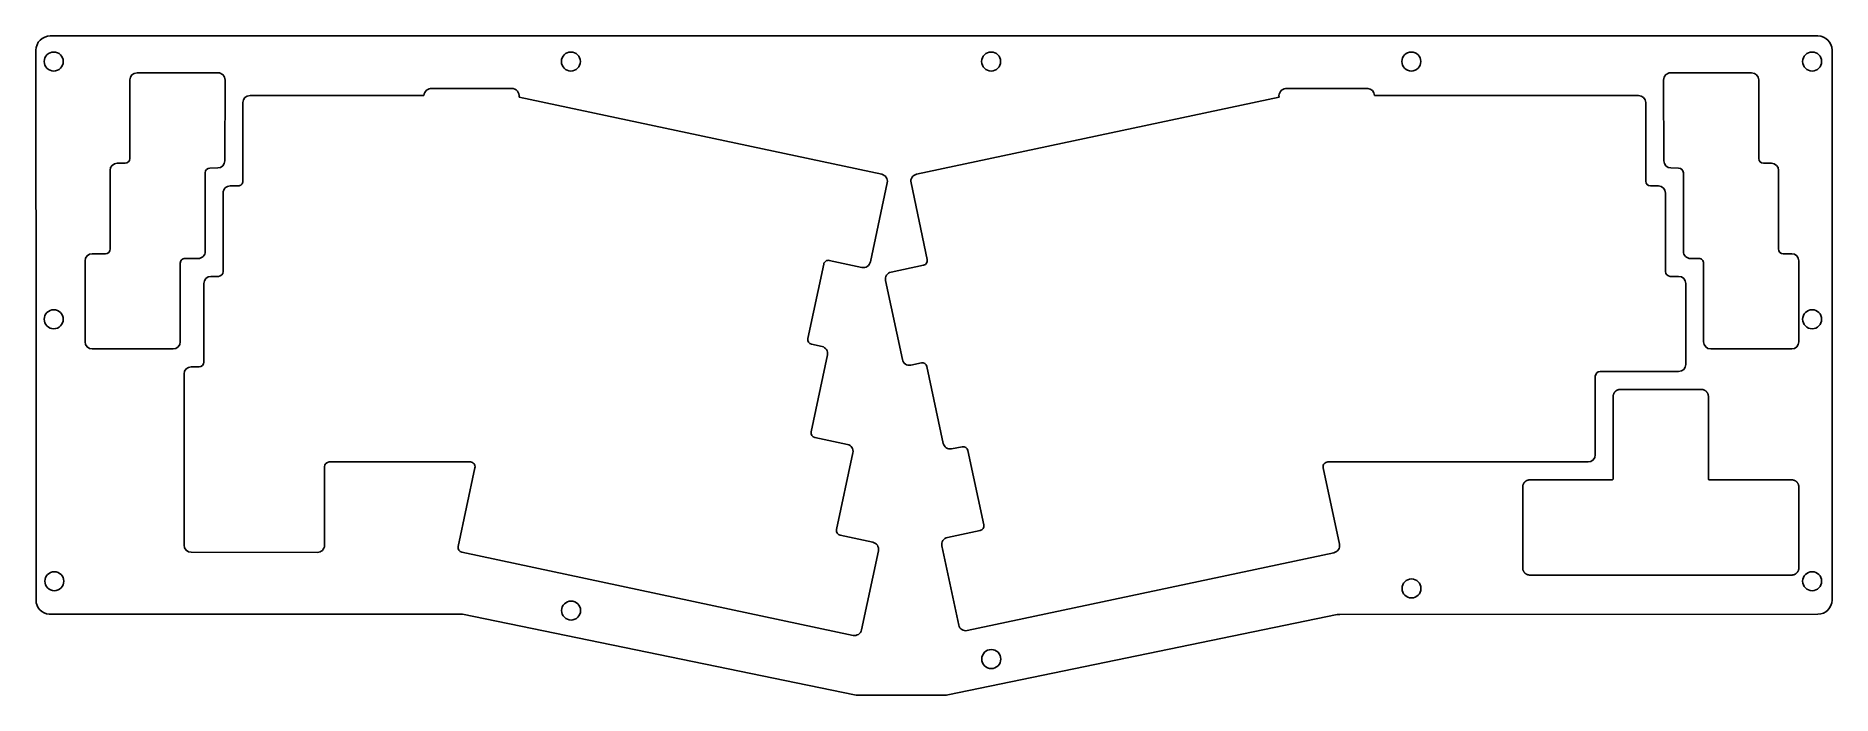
# Model space of a CAD drawing. Extents: x -53 to 325, y -116 to 23.
import ezdxf

# ---------------------------------------------------------------- set-up
doc = ezdxf.new("R2010")
doc.units = 0
for name, color, linetype in [('Shape', 7, 'CONTINUOUS'), ('Shape001', 7, 'CONTINUOUS'), ('Shape002', 7, 'CONTINUOUS'), ('Shape003', 7, 'CONTINUOUS'), ('Shape004', 7, 'CONTINUOUS'), ('Shape005', 7, 'CONTINUOUS'), ('Shape006', 7, 'CONTINUOUS'), ('Shape007', 7, 'CONTINUOUS'), ('Shape008', 7, 'CONTINUOUS'), ('Shape009', 7, 'CONTINUOUS'), ('Shape010', 7, 'CONTINUOUS'), ('Shape011', 7, 'CONTINUOUS'), ('Shape012', 7, 'CONTINUOUS'), ('Shape013', 7, 'CONTINUOUS'), ('Shape014', 7, 'CONTINUOUS'), ('Shape015', 7, 'CONTINUOUS'), ('Shape016', 7, 'CONTINUOUS'), ('Shape017', 7, 'CONTINUOUS'), ('Shape018', 7, 'CONTINUOUS'), ('Shape019', 7, 'CONTINUOUS'), ('Shape020', 7, 'CONTINUOUS'), ('Shape021', 7, 'CONTINUOUS'), ('Shape022', 7, 'CONTINUOUS'), ('Shape023', 7, 'CONTINUOUS'), ('Shape024', 7, 'CONTINUOUS'), ('Shape025', 7, 'CONTINUOUS'), ('Shape026', 7, 'CONTINUOUS'), ('Shape027', 7, 'CONTINUOUS'), ('Shape028', 7, 'CONTINUOUS'), ('Shape029', 7, 'CONTINUOUS'), ('Shape030', 7, 'CONTINUOUS'), ('Shape031', 7, 'CONTINUOUS'), ('Shape032', 7, 'CONTINUOUS'), ('Shape033', 7, 'CONTINUOUS'), ('Shape034', 7, 'CONTINUOUS'), ('Shape035', 7, 'CONTINUOUS'), ('Shape036', 7, 'CONTINUOUS'), ('Shape037', 7, 'CONTINUOUS'), ('Shape038', 7, 'CONTINUOUS'), ('Shape039', 7, 'CONTINUOUS'), ('Shape040', 7, 'CONTINUOUS'), ('Shape041', 7, 'CONTINUOUS'), ('Shape042', 7, 'CONTINUOUS'), ('Shape043', 7, 'CONTINUOUS'), ('Shape044', 7, 'CONTINUOUS'), ('Shape045', 7, 'CONTINUOUS'), ('Shape046', 7, 'CONTINUOUS'), ('Shape047', 7, 'CONTINUOUS'), ('Shape048', 7, 'CONTINUOUS'), ('Shape049', 7, 'CONTINUOUS'), ('Shape050', 7, 'CONTINUOUS'), ('Shape051', 7, 'CONTINUOUS'), ('Shape052', 7, 'CONTINUOUS'), ('Shape053', 7, 'CONTINUOUS'), ('Shape054', 7, 'CONTINUOUS'), ('Shape055', 7, 'CONTINUOUS'), ('Shape056', 7, 'CONTINUOUS'), ('Shape057', 7, 'CONTINUOUS'), ('Shape058', 7, 'CONTINUOUS'), ('Shape059', 7, 'CONTINUOUS'), ('Shape060', 7, 'CONTINUOUS'), ('Shape061', 7, 'CONTINUOUS'), ('Shape062', 7, 'CONTINUOUS'), ('Shape063', 7, 'CONTINUOUS'), ('Shape064', 7, 'CONTINUOUS'), ('Shape065', 7, 'CONTINUOUS'), ('Shape066', 7, 'CONTINUOUS'), ('Shape067', 7, 'CONTINUOUS'), ('Shape068', 7, 'CONTINUOUS'), ('Shape069', 7, 'CONTINUOUS'), ('Shape070', 7, 'CONTINUOUS'), ('Shape071', 7, 'CONTINUOUS'), ('Shape072', 7, 'CONTINUOUS'), ('Shape073', 7, 'CONTINUOUS'), ('Shape074', 7, 'CONTINUOUS'), ('Shape075', 7, 'CONTINUOUS'), ('Shape076', 7, 'CONTINUOUS'), ('Shape077', 7, 'CONTINUOUS'), ('Shape078', 7, 'CONTINUOUS'), ('Shape079', 7, 'CONTINUOUS'), ('Shape080', 7, 'CONTINUOUS'), ('Shape081', 7, 'CONTINUOUS'), ('Shape082', 7, 'CONTINUOUS'), ('Shape083', 7, 'CONTINUOUS'), ('Shape084', 7, 'CONTINUOUS'), ('Shape085', 7, 'CONTINUOUS'), ('Shape086', 7, 'CONTINUOUS'), ('Shape087', 7, 'CONTINUOUS'), ('Shape088', 7, 'CONTINUOUS'), ('Shape089', 7, 'CONTINUOUS'), ('Shape090', 7, 'CONTINUOUS'), ('Shape091', 7, 'CONTINUOUS'), ('Shape092', 7, 'CONTINUOUS'), ('Shape093', 7, 'CONTINUOUS'), ('Shape094', 7, 'CONTINUOUS'), ('Shape095', 7, 'CONTINUOUS'), ('Shape096', 7, 'CONTINUOUS'), ('Shape097', 7, 'CONTINUOUS'), ('Shape098', 7, 'CONTINUOUS'), ('Shape099', 7, 'CONTINUOUS'), ('Shape100', 7, 'CONTINUOUS'), ('Shape1000', 7, 'CONTINUOUS'), ('Shape1001', 7, 'CONTINUOUS'), ('Shape1002', 7, 'CONTINUOUS'), ('Shape1003', 7, 'CONTINUOUS'), ('Shape1004', 7, 'CONTINUOUS'), ('Shape1005', 7, 'CONTINUOUS'), ('Shape1006', 7, 'CONTINUOUS'), ('Shape1007', 7, 'CONTINUOUS'), ('Shape1008', 7, 'CONTINUOUS'), ('Shape1009', 7, 'CONTINUOUS'), ('Shape101', 7, 'CONTINUOUS'), ('Shape1010', 7, 'CONTINUOUS'), ('Shape1011', 7, 'CONTINUOUS'), ('Shape1012', 7, 'CONTINUOUS'), ('Shape1013', 7, 'CONTINUOUS'), ('Shape1014', 7, 'CONTINUOUS'), ('Shape1015', 7, 'CONTINUOUS'), ('Shape1016', 7, 'CONTINUOUS'), ('Shape1017', 7, 'CONTINUOUS'), ('Shape1018', 7, 'CONTINUOUS'), ('Shape1019', 7, 'CONTINUOUS'), ('Shape102', 7, 'CONTINUOUS'), ('Shape1020', 7, 'CONTINUOUS'), ('Shape1021', 7, 'CONTINUOUS'), ('Shape1022', 7, 'CONTINUOUS'), ('Shape1023', 7, 'CONTINUOUS'), ('Shape1024', 7, 'CONTINUOUS'), ('Shape1025', 7, 'CONTINUOUS'), ('Shape1026', 7, 'CONTINUOUS'), ('Shape1027', 7, 'CONTINUOUS'), ('Shape1028', 7, 'CONTINUOUS'), ('Shape1029', 7, 'CONTINUOUS'), ('Shape103', 7, 'CONTINUOUS'), ('Shape1030', 7, 'CONTINUOUS'), ('Shape1031', 7, 'CONTINUOUS'), ('Shape1032', 7, 'CONTINUOUS'), ('Shape1033', 7, 'CONTINUOUS'), ('Shape1034', 7, 'CONTINUOUS'), ('Shape1035', 7, 'CONTINUOUS'), ('Shape1036', 7, 'CONTINUOUS'), ('Shape1037', 7, 'CONTINUOUS'), ('Shape1038', 7, 'CONTINUOUS'), ('Shape1039', 7, 'CONTINUOUS'), ('Shape104', 7, 'CONTINUOUS'), ('Shape1040', 7, 'CONTINUOUS'), ('Shape1041', 7, 'CONTINUOUS'), ('Shape1042', 7, 'CONTINUOUS'), ('Shape1043', 7, 'CONTINUOUS'), ('Shape1044', 7, 'CONTINUOUS'), ('Shape1045', 7, 'CONTINUOUS'), ('Shape1046', 7, 'CONTINUOUS'), ('Shape1047', 7, 'CONTINUOUS'), ('Shape1048', 7, 'CONTINUOUS'), ('Shape1049', 7, 'CONTINUOUS'), ('Shape105', 7, 'CONTINUOUS'), ('Shape1050', 7, 'CONTINUOUS'), ('Shape1051', 7, 'CONTINUOUS'), ('Shape1052', 7, 'CONTINUOUS'), ('Shape1053', 7, 'CONTINUOUS'), ('Shape1054', 7, 'CONTINUOUS'), ('Shape1055', 7, 'CONTINUOUS'), ('Shape1056', 7, 'CONTINUOUS'), ('Shape1057', 7, 'CONTINUOUS'), ('Shape1058', 7, 'CONTINUOUS'), ('Shape1059', 7, 'CONTINUOUS'), ('Shape106', 7, 'CONTINUOUS'), ('Shape1060', 7, 'CONTINUOUS'), ('Shape1061', 7, 'CONTINUOUS'), ('Shape1062', 7, 'CONTINUOUS'), ('Shape1063', 7, 'CONTINUOUS'), ('Shape1064', 7, 'CONTINUOUS'), ('Shape1065', 7, 'CONTINUOUS'), ('Shape1066', 7, 'CONTINUOUS'), ('Shape1067', 7, 'CONTINUOUS'), ('Shape1068', 7, 'CONTINUOUS'), ('Shape1069', 7, 'CONTINUOUS'), ('Shape107', 7, 'CONTINUOUS'), ('Shape1070', 7, 'CONTINUOUS'), ('Shape1071', 7, 'CONTINUOUS'), ('Shape1072', 7, 'CONTINUOUS'), ('Shape1073', 7, 'CONTINUOUS'), ('Shape1074', 7, 'CONTINUOUS'), ('Shape1075', 7, 'CONTINUOUS'), ('Shape1076', 7, 'CONTINUOUS'), ('Shape1077', 7, 'CONTINUOUS'), ('Shape1078', 7, 'CONTINUOUS'), ('Shape1079', 7, 'CONTINUOUS'), ('Shape108', 7, 'CONTINUOUS'), ('Shape1080', 7, 'CONTINUOUS'), ('Shape1081', 7, 'CONTINUOUS'), ('Shape1082', 7, 'CONTINUOUS'), ('Shape1083', 7, 'CONTINUOUS'), ('Shape1084', 7, 'CONTINUOUS'), ('Shape1085', 7, 'CONTINUOUS'), ('Shape1086', 7, 'CONTINUOUS'), ('Shape1087', 7, 'CONTINUOUS'), ('Shape1088', 7, 'CONTINUOUS'), ('Shape1089', 7, 'CONTINUOUS'), ('Shape109', 7, 'CONTINUOUS'), ('Shape1090', 7, 'CONTINUOUS'), ('Shape1091', 7, 'CONTINUOUS'), ('Shape1092', 7, 'CONTINUOUS'), ('Shape1093', 7, 'CONTINUOUS'), ('Shape1094', 7, 'CONTINUOUS'), ('Shape1095', 7, 'CONTINUOUS'), ('Shape1096', 7, 'CONTINUOUS'), ('Shape1097', 7, 'CONTINUOUS'), ('Shape1098', 7, 'CONTINUOUS'), ('Shape1099', 7, 'CONTINUOUS'), ('Shape110', 7, 'CONTINUOUS'), ('Shape1100', 7, 'CONTINUOUS'), ('Shape1101', 7, 'CONTINUOUS'), ('Shape1102', 7, 'CONTINUOUS'), ('Shape1103', 7, 'CONTINUOUS'), ('Shape1104', 7, 'CONTINUOUS'), ('Shape1105', 7, 'CONTINUOUS'), ('Shape1106', 7, 'CONTINUOUS'), ('Shape1107', 7, 'CONTINUOUS'), ('Shape1108', 7, 'CONTINUOUS'), ('Shape1109', 7, 'CONTINUOUS'), ('Shape111', 7, 'CONTINUOUS'), ('Shape1110', 7, 'CONTINUOUS'), ('Shape1111', 7, 'CONTINUOUS'), ('Shape1112', 7, 'CONTINUOUS'), ('Shape1113', 7, 'CONTINUOUS'), ('Shape1114', 7, 'CONTINUOUS'), ('Shape1115', 7, 'CONTINUOUS'), ('Shape1116', 7, 'CONTINUOUS'), ('Shape1117', 7, 'CONTINUOUS'), ('Shape1118', 7, 'CONTINUOUS'), ('Shape1119', 7, 'CONTINUOUS'), ('Shape112', 7, 'CONTINUOUS'), ('Shape1120', 7, 'CONTINUOUS'), ('Shape1121', 7, 'CONTINUOUS'), ('Shape1122', 7, 'CONTINUOUS'), ('Shape1123', 7, 'CONTINUOUS'), ('Shape1124', 7, 'CONTINUOUS'), ('Shape1125', 7, 'CONTINUOUS'), ('Shape1126', 7, 'CONTINUOUS'), ('Shape1127', 7, 'CONTINUOUS'), ('Shape1128', 7, 'CONTINUOUS'), ('Shape1129', 7, 'CONTINUOUS'), ('Shape113', 7, 'CONTINUOUS'), ('Shape1130', 7, 'CONTINUOUS'), ('Shape1131', 7, 'CONTINUOUS'), ('Shape1132', 7, 'CONTINUOUS'), ('Shape1133', 7, 'CONTINUOUS'), ('Shape1134', 7, 'CONTINUOUS'), ('Shape1135', 7, 'CONTINUOUS'), ('Shape1136', 7, 'CONTINUOUS'), ('Shape1137', 7, 'CONTINUOUS'), ('Shape1138', 7, 'CONTINUOUS'), ('Shape1139', 7, 'CONTINUOUS'), ('Shape114', 7, 'CONTINUOUS'), ('Shape1140', 7, 'CONTINUOUS'), ('Shape1141', 7, 'CONTINUOUS'), ('Shape1142', 7, 'CONTINUOUS'), ('Shape1143', 7, 'CONTINUOUS'), ('Shape1144', 7, 'CONTINUOUS'), ('Shape1145', 7, 'CONTINUOUS'), ('Shape1146', 7, 'CONTINUOUS'), ('Shape1147', 7, 'CONTINUOUS'), ('Shape1148', 7, 'CONTINUOUS'), ('Shape1149', 7, 'CONTINUOUS'), ('Shape115', 7, 'CONTINUOUS'), ('Shape1150', 7, 'CONTINUOUS'), ('Shape1151', 7, 'CONTINUOUS'), ('Shape1152', 7, 'CONTINUOUS'), ('Shape1153', 7, 'CONTINUOUS'), ('Shape1154', 7, 'CONTINUOUS'), ('Shape1155', 7, 'CONTINUOUS'), ('Shape1156', 7, 'CONTINUOUS'), ('Shape1157', 7, 'CONTINUOUS'), ('Shape1158', 7, 'CONTINUOUS'), ('Shape1159', 7, 'CONTINUOUS'), ('Shape116', 7, 'CONTINUOUS'), ('Shape1160', 7, 'CONTINUOUS'), ('Shape1161', 7, 'CONTINUOUS'), ('Shape1162', 7, 'CONTINUOUS'), ('Shape1163', 7, 'CONTINUOUS'), ('Shape1164', 7, 'CONTINUOUS'), ('Shape1165', 7, 'CONTINUOUS'), ('Shape1166', 7, 'CONTINUOUS'), ('Shape1167', 7, 'CONTINUOUS'), ('Shape1168', 7, 'CONTINUOUS'), ('Shape1169', 7, 'CONTINUOUS'), ('Shape117', 7, 'CONTINUOUS'), ('Shape1170', 7, 'CONTINUOUS'), ('Shape1171', 7, 'CONTINUOUS'), ('Shape1172', 7, 'CONTINUOUS'), ('Shape1173', 7, 'CONTINUOUS'), ('Shape1174', 7, 'CONTINUOUS'), ('Shape1175', 7, 'CONTINUOUS'), ('Shape1176', 7, 'CONTINUOUS'), ('Shape1177', 7, 'CONTINUOUS'), ('Shape1178', 7, 'CONTINUOUS'), ('Shape1179', 7, 'CONTINUOUS'), ('Shape118', 7, 'CONTINUOUS'), ('Shape1180', 7, 'CONTINUOUS'), ('Shape1181', 7, 'CONTINUOUS'), ('Shape1182', 7, 'CONTINUOUS'), ('Shape1183', 7, 'CONTINUOUS'), ('Shape1184', 7, 'CONTINUOUS'), ('Shape1185', 7, 'CONTINUOUS'), ('Shape1186', 7, 'CONTINUOUS'), ('Shape1187', 7, 'CONTINUOUS'), ('Shape1188', 7, 'CONTINUOUS'), ('Shape1189', 7, 'CONTINUOUS'), ('Shape119', 7, 'CONTINUOUS'), ('Shape1190', 7, 'CONTINUOUS'), ('Shape1191', 7, 'CONTINUOUS'), ('Shape1192', 7, 'CONTINUOUS'), ('Shape1193', 7, 'CONTINUOUS'), ('Shape1194', 7, 'CONTINUOUS'), ('Shape1195', 7, 'CONTINUOUS'), ('Shape1196', 7, 'CONTINUOUS'), ('Shape1197', 7, 'CONTINUOUS'), ('Shape1198', 7, 'CONTINUOUS'), ('Shape1199', 7, 'CONTINUOUS'), ('Shape120', 7, 'CONTINUOUS'), ('Shape1200', 7, 'CONTINUOUS'), ('Shape1201', 7, 'CONTINUOUS'), ('Shape1202', 7, 'CONTINUOUS'), ('Shape1203', 7, 'CONTINUOUS'), ('Shape1204', 7, 'CONTINUOUS'), ('Shape1205', 7, 'CONTINUOUS'), ('Shape1206', 7, 'CONTINUOUS'), ('Shape1207', 7, 'CONTINUOUS'), ('Shape1208', 7, 'CONTINUOUS'), ('Shape1209', 7, 'CONTINUOUS'), ('Shape121', 7, 'CONTINUOUS'), ('Shape1210', 7, 'CONTINUOUS'), ('Shape1211', 7, 'CONTINUOUS'), ('Shape1212', 7, 'CONTINUOUS'), ('Shape1213', 7, 'CONTINUOUS'), ('Shape1214', 7, 'CONTINUOUS'), ('Shape1215', 7, 'CONTINUOUS'), ('Shape1216', 7, 'CONTINUOUS'), ('Shape1217', 7, 'CONTINUOUS'), ('Shape1218', 7, 'CONTINUOUS'), ('Shape1219', 7, 'CONTINUOUS'), ('Shape122', 7, 'CONTINUOUS'), ('Shape1220', 7, 'CONTINUOUS'), ('Shape1221', 7, 'CONTINUOUS'), ('Shape1222', 7, 'CONTINUOUS'), ('Shape1223', 7, 'CONTINUOUS'), ('Shape1224', 7, 'CONTINUOUS'), ('Shape1225', 7, 'CONTINUOUS'), ('Shape1226', 7, 'CONTINUOUS'), ('Shape1227', 7, 'CONTINUOUS'), ('Shape1228', 7, 'CONTINUOUS'), ('Shape1229', 7, 'CONTINUOUS'), ('Shape123', 7, 'CONTINUOUS'), ('Shape1230', 7, 'CONTINUOUS'), ('Shape1231', 7, 'CONTINUOUS'), ('Shape1232', 7, 'CONTINUOUS'), ('Shape1233', 7, 'CONTINUOUS'), ('Shape1234', 7, 'CONTINUOUS'), ('Shape1235', 7, 'CONTINUOUS'), ('Shape1236', 7, 'CONTINUOUS'), ('Shape1237', 7, 'CONTINUOUS'), ('Shape1238', 7, 'CONTINUOUS'), ('Shape1239', 7, 'CONTINUOUS'), ('Shape124', 7, 'CONTINUOUS'), ('Shape1240', 7, 'CONTINUOUS'), ('Shape1241', 7, 'CONTINUOUS'), ('Shape1242', 7, 'CONTINUOUS'), ('Shape1243', 7, 'CONTINUOUS'), ('Shape1244', 7, 'CONTINUOUS'), ('Shape1245', 7, 'CONTINUOUS'), ('Shape1246', 7, 'CONTINUOUS'), ('Shape1247', 7, 'CONTINUOUS'), ('Shape1248', 7, 'CONTINUOUS'), ('Shape1249', 7, 'CONTINUOUS'), ('Shape125', 7, 'CONTINUOUS'), ('Shape1250', 7, 'CONTINUOUS'), ('Shape1251', 7, 'CONTINUOUS'), ('Shape1252', 7, 'CONTINUOUS'), ('Shape1253', 7, 'CONTINUOUS'), ('Shape1254', 7, 'CONTINUOUS'), ('Shape1255', 7, 'CONTINUOUS'), ('Shape1256', 7, 'CONTINUOUS'), ('Shape1257', 7, 'CONTINUOUS'), ('Shape1258', 7, 'CONTINUOUS'), ('Shape1259', 7, 'CONTINUOUS'), ('Shape126', 7, 'CONTINUOUS'), ('Shape1260', 7, 'CONTINUOUS'), ('Shape1261', 7, 'CONTINUOUS'), ('Shape1262', 7, 'CONTINUOUS'), ('Shape1263', 7, 'CONTINUOUS'), ('Shape1264', 7, 'CONTINUOUS'), ('Shape1265', 7, 'CONTINUOUS'), ('Shape1266', 7, 'CONTINUOUS'), ('Shape1267', 7, 'CONTINUOUS'), ('Shape1268', 7, 'CONTINUOUS'), ('Shape1269', 7, 'CONTINUOUS'), ('Shape127', 7, 'CONTINUOUS'), ('Shape1270', 7, 'CONTINUOUS'), ('Shape1271', 7, 'CONTINUOUS'), ('Shape1272', 7, 'CONTINUOUS'), ('Shape1273', 7, 'CONTINUOUS'), ('Shape1274', 7, 'CONTINUOUS'), ('Shape1275', 7, 'CONTINUOUS'), ('Shape1276', 7, 'CONTINUOUS'), ('Shape1277', 7, 'CONTINUOUS'), ('Shape1278', 7, 'CONTINUOUS'), ('Shape1279', 7, 'CONTINUOUS'), ('Shape128', 7, 'CONTINUOUS'), ('Shape1280', 7, 'CONTINUOUS'), ('Shape1281', 7, 'CONTINUOUS'), ('Shape1282', 7, 'CONTINUOUS'), ('Shape1283', 7, 'CONTINUOUS'), ('Shape1284', 7, 'CONTINUOUS'), ('Shape1285', 7, 'CONTINUOUS'), ('Shape1286', 7, 'CONTINUOUS'), ('Shape1287', 7, 'CONTINUOUS'), ('Shape1288', 7, 'CONTINUOUS'), ('Shape1289', 7, 'CONTINUOUS'), ('Shape129', 7, 'CONTINUOUS'), ('Shape1290', 7, 'CONTINUOUS'), ('Shape1291', 7, 'CONTINUOUS'), ('Shape1292', 7, 'CONTINUOUS'), ('Shape1293', 7, 'CONTINUOUS'), ('Shape1294', 7, 'CONTINUOUS'), ('Shape1295', 7, 'CONTINUOUS'), ('Shape1296', 7, 'CONTINUOUS'), ('Shape1297', 7, 'CONTINUOUS'), ('Shape1298', 7, 'CONTINUOUS'), ('Shape1299', 7, 'CONTINUOUS'), ('Shape130', 7, 'CONTINUOUS'), ('Shape1300', 7, 'CONTINUOUS'), ('Shape1301', 7, 'CONTINUOUS'), ('Shape1302', 7, 'CONTINUOUS'), ('Shape1303', 7, 'CONTINUOUS'), ('Shape1304', 7, 'CONTINUOUS'), ('Shape1305', 7, 'CONTINUOUS'), ('Shape1306', 7, 'CONTINUOUS'), ('Shape1307', 7, 'CONTINUOUS'), ('Shape1308', 7, 'CONTINUOUS'), ('Shape1309', 7, 'CONTINUOUS'), ('Shape131', 7, 'CONTINUOUS'), ('Shape1310', 7, 'CONTINUOUS'), ('Shape1311', 7, 'CONTINUOUS'), ('Shape1312', 7, 'CONTINUOUS'), ('Shape1313', 7, 'CONTINUOUS'), ('Shape1314', 7, 'CONTINUOUS'), ('Shape1315', 7, 'CONTINUOUS'), ('Shape1316', 7, 'CONTINUOUS'), ('Shape1317', 7, 'CONTINUOUS'), ('Shape1318', 7, 'CONTINUOUS'), ('Shape1319', 7, 'CONTINUOUS'), ('Shape132', 7, 'CONTINUOUS'), ('Shape1320', 7, 'CONTINUOUS'), ('Shape1321', 7, 'CONTINUOUS'), ('Shape1322', 7, 'CONTINUOUS'), ('Shape1323', 7, 'CONTINUOUS'), ('Shape1324', 7, 'CONTINUOUS'), ('Shape1325', 7, 'CONTINUOUS'), ('Shape1326', 7, 'CONTINUOUS'), ('Shape1327', 7, 'CONTINUOUS'), ('Shape1328', 7, 'CONTINUOUS'), ('Shape1329', 7, 'CONTINUOUS'), ('Shape133', 7, 'CONTINUOUS'), ('Shape1330', 7, 'CONTINUOUS'), ('Shape1331', 7, 'CONTINUOUS'), ('Shape1332', 7, 'CONTINUOUS'), ('Shape1333', 7, 'CONTINUOUS'), ('Shape1334', 7, 'CONTINUOUS'), ('Shape1335', 7, 'CONTINUOUS'), ('Shape1336', 7, 'CONTINUOUS'), ('Shape1337', 7, 'CONTINUOUS'), ('Shape1338', 7, 'CONTINUOUS'), ('Shape1339', 7, 'CONTINUOUS'), ('Shape134', 7, 'CONTINUOUS'), ('Shape1340', 7, 'CONTINUOUS'), ('Shape1341', 7, 'CONTINUOUS'), ('Shape1342', 7, 'CONTINUOUS'), ('Shape1343', 7, 'CONTINUOUS'), ('Shape1344', 7, 'CONTINUOUS'), ('Shape1345', 7, 'CONTINUOUS'), ('Shape1346', 7, 'CONTINUOUS'), ('Shape1347', 7, 'CONTINUOUS'), ('Shape1348', 7, 'CONTINUOUS'), ('Shape1349', 7, 'CONTINUOUS'), ('Shape135', 7, 'CONTINUOUS'), ('Shape1350', 7, 'CONTINUOUS'), ('Shape1351', 7, 'CONTINUOUS'), ('Shape1352', 7, 'CONTINUOUS'), ('Shape1353', 7, 'CONTINUOUS'), ('Shape1354', 7, 'CONTINUOUS'), ('Shape1355', 7, 'CONTINUOUS'), ('Shape1356', 7, 'CONTINUOUS'), ('Shape1357', 7, 'CONTINUOUS'), ('Shape1358', 7, 'CONTINUOUS'), ('Shape1359', 7, 'CONTINUOUS'), ('Shape136', 7, 'CONTINUOUS'), ('Shape1360', 7, 'CONTINUOUS'), ('Shape1361', 7, 'CONTINUOUS'), ('Shape1362', 7, 'CONTINUOUS'), ('Shape1363', 7, 'CONTINUOUS'), ('Shape1364', 7, 'CONTINUOUS'), ('Shape1365', 7, 'CONTINUOUS'), ('Shape1366', 7, 'CONTINUOUS'), ('Shape1367', 7, 'CONTINUOUS'), ('Shape1368', 7, 'CONTINUOUS'), ('Shape1369', 7, 'CONTINUOUS'), ('Shape137', 7, 'CONTINUOUS'), ('Shape1370', 7, 'CONTINUOUS'), ('Shape1371', 7, 'CONTINUOUS'), ('Shape1372', 7, 'CONTINUOUS'), ('Shape1373', 7, 'CONTINUOUS'), ('Shape1374', 7, 'CONTINUOUS'), ('Shape1375', 7, 'CONTINUOUS'), ('Shape1376', 7, 'CONTINUOUS'), ('Shape1377', 7, 'CONTINUOUS'), ('Shape1378', 7, 'CONTINUOUS'), ('Shape1379', 7, 'CONTINUOUS'), ('Shape138', 7, 'CONTINUOUS'), ('Shape1380', 7, 'CONTINUOUS'), ('Shape1381', 7, 'CONTINUOUS'), ('Shape1382', 7, 'CONTINUOUS'), ('Shape1383', 7, 'CONTINUOUS'), ('Shape1384', 7, 'CONTINUOUS'), ('Shape1385', 7, 'CONTINUOUS'), ('Shape1386', 7, 'CONTINUOUS'), ('Shape1387', 7, 'CONTINUOUS'), ('Shape1388', 7, 'CONTINUOUS'), ('Shape1389', 7, 'CONTINUOUS'), ('Shape139', 7, 'CONTINUOUS'), ('Shape1390', 7, 'CONTINUOUS'), ('Shape1391', 7, 'CONTINUOUS'), ('Shape1392', 7, 'CONTINUOUS'), ('Shape1393', 7, 'CONTINUOUS'), ('Shape1394', 7, 'CONTINUOUS'), ('Shape1395', 7, 'CONTINUOUS'), ('Shape1396', 7, 'CONTINUOUS'), ('Shape1397', 7, 'CONTINUOUS'), ('Shape1398', 7, 'CONTINUOUS'), ('Shape1399', 7, 'CONTINUOUS'), ('Shape140', 7, 'CONTINUOUS'), ('Shape1400', 7, 'CONTINUOUS'), ('Shape1401', 7, 'CONTINUOUS'), ('Shape1402', 7, 'CONTINUOUS'), ('Shape1403', 7, 'CONTINUOUS'), ('Shape1404', 7, 'CONTINUOUS'), ('Shape1405', 7, 'CONTINUOUS'), ('Shape1406', 7, 'CONTINUOUS'), ('Shape1407', 7, 'CONTINUOUS'), ('Shape1408', 7, 'CONTINUOUS'), ('Shape1409', 7, 'CONTINUOUS'), ('Shape141', 7, 'CONTINUOUS'), ('Shape1410', 7, 'CONTINUOUS'), ('Shape1411', 7, 'CONTINUOUS'), ('Shape1412', 7, 'CONTINUOUS'), ('Shape1413', 7, 'CONTINUOUS'), ('Shape1414', 7, 'CONTINUOUS'), ('Shape1415', 7, 'CONTINUOUS'), ('Shape1416', 7, 'CONTINUOUS'), ('Shape1417', 7, 'CONTINUOUS'), ('Shape1418', 7, 'CONTINUOUS'), ('Shape1419', 7, 'CONTINUOUS'), ('Shape142', 7, 'CONTINUOUS'), ('Shape1420', 7, 'CONTINUOUS'), ('Shape1421', 7, 'CONTINUOUS'), ('Shape1422', 7, 'CONTINUOUS'), ('Shape1423', 7, 'CONTINUOUS'), ('Shape1424', 7, 'CONTINUOUS'), ('Shape1425', 7, 'CONTINUOUS'), ('Shape1426', 7, 'CONTINUOUS'), ('Shape1427', 7, 'CONTINUOUS'), ('Shape1428', 7, 'CONTINUOUS'), ('Shape1429', 7, 'CONTINUOUS'), ('Shape143', 7, 'CONTINUOUS'), ('Shape1430', 7, 'CONTINUOUS'), ('Shape1431', 7, 'CONTINUOUS'), ('Shape1432', 7, 'CONTINUOUS'), ('Shape1433', 7, 'CONTINUOUS'), ('Shape1434', 7, 'CONTINUOUS'), ('Shape1435', 7, 'CONTINUOUS'), ('Shape1436', 7, 'CONTINUOUS'), ('Shape1437', 7, 'CONTINUOUS'), ('Shape1438', 7, 'CONTINUOUS'), ('Shape1439', 7, 'CONTINUOUS'), ('Shape144', 7, 'CONTINUOUS'), ('Shape1440', 7, 'CONTINUOUS'), ('Shape1441', 7, 'CONTINUOUS'), ('Shape1442', 7, 'CONTINUOUS'), ('Shape1443', 7, 'CONTINUOUS'), ('Shape1444', 7, 'CONTINUOUS'), ('Shape1445', 7, 'CONTINUOUS'), ('Shape1446', 7, 'CONTINUOUS'), ('Shape1447', 7, 'CONTINUOUS'), ('Shape1448', 7, 'CONTINUOUS'), ('Shape1449', 7, 'CONTINUOUS'), ('Shape145', 7, 'CONTINUOUS'), ('Shape1450', 7, 'CONTINUOUS'), ('Shape1451', 7, 'CONTINUOUS'), ('Shape1452', 7, 'CONTINUOUS'), ('Shape1453', 7, 'CONTINUOUS'), ('Shape1454', 7, 'CONTINUOUS'), ('Shape1455', 7, 'CONTINUOUS'), ('Shape1456', 7, 'CONTINUOUS'), ('Shape1457', 7, 'CONTINUOUS'), ('Shape1458', 7, 'CONTINUOUS'), ('Shape1459', 7, 'CONTINUOUS'), ('Shape146', 7, 'CONTINUOUS'), ('Shape1460', 7, 'CONTINUOUS'), ('Shape1461', 7, 'CONTINUOUS'), ('Shape1462', 7, 'CONTINUOUS'), ('Shape1463', 7, 'CONTINUOUS'), ('Shape1464', 7, 'CONTINUOUS'), ('Shape1465', 7, 'CONTINUOUS'), ('Shape1466', 7, 'CONTINUOUS'), ('Shape1467', 7, 'CONTINUOUS'), ('Shape1468', 7, 'CONTINUOUS'), ('Shape1469', 7, 'CONTINUOUS'), ('Shape147', 7, 'CONTINUOUS'), ('Shape1470', 7, 'CONTINUOUS'), ('Shape1471', 7, 'CONTINUOUS'), ('Shape1472', 7, 'CONTINUOUS'), ('Shape1473', 7, 'CONTINUOUS'), ('Shape1474', 7, 'CONTINUOUS'), ('Shape1475', 7, 'CONTINUOUS'), ('Shape1476', 7, 'CONTINUOUS'), ('Shape1477', 7, 'CONTINUOUS'), ('Shape1478', 7, 'CONTINUOUS'), ('Shape1479', 7, 'CONTINUOUS'), ('Shape148', 7, 'CONTINUOUS'), ('Shape1480', 7, 'CONTINUOUS'), ('Shape1481', 7, 'CONTINUOUS'), ('Shape1482', 7, 'CONTINUOUS'), ('Shape1483', 7, 'CONTINUOUS'), ('Shape1484', 7, 'CONTINUOUS'), ('Shape1485', 7, 'CONTINUOUS'), ('Shape1486', 7, 'CONTINUOUS'), ('Shape1487', 7, 'CONTINUOUS'), ('Shape1488', 7, 'CONTINUOUS'), ('Shape1489', 7, 'CONTINUOUS'), ('Shape149', 7, 'CONTINUOUS'), ('Shape1490', 7, 'CONTINUOUS'), ('Shape1491', 7, 'CONTINUOUS'), ('Shape1492', 7, 'CONTINUOUS'), ('Shape1493', 7, 'CONTINUOUS'), ('Shape1494', 7, 'CONTINUOUS'), ('Shape1495', 7, 'CONTINUOUS'), ('Shape1496', 7, 'CONTINUOUS'), ('Shape1497', 7, 'CONTINUOUS'), ('Shape1498', 7, 'CONTINUOUS'), ('Shape1499', 7, 'CONTINUOUS'), ('Shape150', 7, 'CONTINUOUS'), ('Shape1500', 7, 'CONTINUOUS'), ('Shape1501', 7, 'CONTINUOUS'), ('Shape1502', 7, 'CONTINUOUS'), ('Shape1503', 7, 'CONTINUOUS'), ('Shape1504', 7, 'CONTINUOUS'), ('Shape1505', 7, 'CONTINUOUS'), ('Shape1506', 7, 'CONTINUOUS'), ('Shape1507', 7, 'CONTINUOUS'), ('Shape1508', 7, 'CONTINUOUS'), ('Shape1509', 7, 'CONTINUOUS'), ('Shape151', 7, 'CONTINUOUS'), ('Shape1510', 7, 'CONTINUOUS'), ('Shape1511', 7, 'CONTINUOUS'), ('Shape1512', 7, 'CONTINUOUS'), ('Shape1513', 7, 'CONTINUOUS'), ('Shape1514', 7, 'CONTINUOUS'), ('Shape1515', 7, 'CONTINUOUS'), ('Shape1516', 7, 'CONTINUOUS'), ('Shape1517', 7, 'CONTINUOUS'), ('Shape1518', 7, 'CONTINUOUS'), ('Shape1519', 7, 'CONTINUOUS'), ('Shape152', 7, 'CONTINUOUS'), ('Shape1520', 7, 'CONTINUOUS'), ('Shape1521', 7, 'CONTINUOUS'), ('Shape1522', 7, 'CONTINUOUS'), ('Shape1523', 7, 'CONTINUOUS'), ('Shape1524', 7, 'CONTINUOUS'), ('Shape1525', 7, 'CONTINUOUS'), ('Shape1526', 7, 'CONTINUOUS'), ('Shape1527', 7, 'CONTINUOUS'), ('Shape1528', 7, 'CONTINUOUS'), ('Shape1529', 7, 'CONTINUOUS'), ('Shape153', 7, 'CONTINUOUS'), ('Shape1530', 7, 'CONTINUOUS'), ('Shape1531', 7, 'CONTINUOUS'), ('Shape1532', 7, 'CONTINUOUS'), ('Shape1533', 7, 'CONTINUOUS'), ('Shape1534', 7, 'CONTINUOUS'), ('Shape1535', 7, 'CONTINUOUS'), ('Shape1536', 7, 'CONTINUOUS'), ('Shape1537', 7, 'CONTINUOUS'), ('Shape1538', 7, 'CONTINUOUS'), ('Shape1539', 7, 'CONTINUOUS'), ('Shape154', 7, 'CONTINUOUS'), ('Shape1540', 7, 'CONTINUOUS'), ('Shape1541', 7, 'CONTINUOUS'), ('Shape1542', 7, 'CONTINUOUS'), ('Shape1543', 7, 'CONTINUOUS'), ('Shape1544', 7, 'CONTINUOUS'), ('Shape1545', 7, 'CONTINUOUS'), ('Shape1546', 7, 'CONTINUOUS'), ('Shape1547', 7, 'CONTINUOUS'), ('Shape1548', 7, 'CONTINUOUS'), ('Shape1549', 7, 'CONTINUOUS'), ('Shape155', 7, 'CONTINUOUS'), ('Shape1550', 7, 'CONTINUOUS'), ('Shape1551', 7, 'CONTINUOUS'), ('Shape1552', 7, 'CONTINUOUS'), ('Shape1553', 7, 'CONTINUOUS'), ('Shape1554', 7, 'CONTINUOUS'), ('Shape1555', 7, 'CONTINUOUS'), ('Shape1556', 7, 'CONTINUOUS'), ('Shape1557', 7, 'CONTINUOUS'), ('Shape1558', 7, 'CONTINUOUS'), ('Shape1559', 7, 'CONTINUOUS'), ('Shape156', 7, 'CONTINUOUS'), ('Shape1560', 7, 'CONTINUOUS'), ('Shape1561', 7, 'CONTINUOUS'), ('Shape1562', 7, 'CONTINUOUS'), ('Shape1563', 7, 'CONTINUOUS'), ('Shape1564', 7, 'CONTINUOUS'), ('Shape1565', 7, 'CONTINUOUS'), ('Shape1566', 7, 'CONTINUOUS'), ('Shape1567', 7, 'CONTINUOUS'), ('Shape1568', 7, 'CONTINUOUS'), ('Shape1569', 7, 'CONTINUOUS'), ('Shape157', 7, 'CONTINUOUS'), ('Shape1570', 7, 'CONTINUOUS'), ('Shape1571', 7, 'CONTINUOUS'), ('Shape1572', 7, 'CONTINUOUS'), ('Shape1573', 7, 'CONTINUOUS'), ('Shape1574', 7, 'CONTINUOUS'), ('Shape1575', 7, 'CONTINUOUS'), ('Shape1576', 7, 'CONTINUOUS'), ('Shape1577', 7, 'CONTINUOUS'), ('Shape1578', 7, 'CONTINUOUS'), ('Shape1579', 7, 'CONTINUOUS'), ('Shape158', 7, 'CONTINUOUS'), ('Shape1580', 7, 'CONTINUOUS'), ('Shape1581', 7, 'CONTINUOUS'), ('Shape1582', 7, 'CONTINUOUS'), ('Shape1583', 7, 'CONTINUOUS'), ('Shape1584', 7, 'CONTINUOUS'), ('Shape1585', 7, 'CONTINUOUS'), ('Shape1586', 7, 'CONTINUOUS'), ('Shape1587', 7, 'CONTINUOUS'), ('Shape1588', 7, 'CONTINUOUS'), ('Shape1589', 7, 'CONTINUOUS'), ('Shape159', 7, 'CONTINUOUS'), ('Shape1590', 7, 'CONTINUOUS'), ('Shape1591', 7, 'CONTINUOUS'), ('Shape1592', 7, 'CONTINUOUS'), ('Shape1593', 7, 'CONTINUOUS'), ('Shape1594', 7, 'CONTINUOUS'), ('Shape1595', 7, 'CONTINUOUS'), ('Shape1596', 7, 'CONTINUOUS'), ('Shape1597', 7, 'CONTINUOUS'), ('Shape1598', 7, 'CONTINUOUS'), ('Shape1599', 7, 'CONTINUOUS'), ('Shape160', 7, 'CONTINUOUS'), ('Shape1600', 7, 'CONTINUOUS'), ('Shape1601', 7, 'CONTINUOUS'), ('Shape1602', 7, 'CONTINUOUS'), ('Shape1603', 7, 'CONTINUOUS'), ('Shape1604', 7, 'CONTINUOUS'), ('Shape1605', 7, 'CONTINUOUS'), ('Shape1606', 7, 'CONTINUOUS'), ('Shape1607', 7, 'CONTINUOUS'), ('Shape1608', 7, 'CONTINUOUS'), ('Shape1609', 7, 'CONTINUOUS'), ('Shape161', 7, 'CONTINUOUS'), ('Shape1610', 7, 'CONTINUOUS'), ('Shape1611', 7, 'CONTINUOUS'), ('Shape1612', 7, 'CONTINUOUS'), ('Shape1613', 7, 'CONTINUOUS'), ('Shape1614', 7, 'CONTINUOUS'), ('Shape1615', 7, 'CONTINUOUS'), ('Shape1616', 7, 'CONTINUOUS'), ('Shape1617', 7, 'CONTINUOUS'), ('Shape1618', 7, 'CONTINUOUS'), ('Shape1619', 7, 'CONTINUOUS'), ('Shape162', 7, 'CONTINUOUS'), ('Shape1620', 7, 'CONTINUOUS'), ('Shape1621', 7, 'CONTINUOUS'), ('Shape1622', 7, 'CONTINUOUS'), ('Shape1623', 7, 'CONTINUOUS'), ('Shape1624', 7, 'CONTINUOUS'), ('Shape1625', 7, 'CONTINUOUS'), ('Shape1626', 7, 'CONTINUOUS'), ('Shape1627', 7, 'CONTINUOUS'), ('Shape1628', 7, 'CONTINUOUS'), ('Shape1629', 7, 'CONTINUOUS'), ('Shape163', 7, 'CONTINUOUS'), ('Shape1630', 7, 'CONTINUOUS'), ('Shape1631', 7, 'CONTINUOUS'), ('Shape1632', 7, 'CONTINUOUS'), ('Shape1633', 7, 'CONTINUOUS'), ('Shape1634', 7, 'CONTINUOUS'), ('Shape1635', 7, 'CONTINUOUS'), ('Shape1636', 7, 'CONTINUOUS'), ('Shape1637', 7, 'CONTINUOUS'), ('Shape1638', 7, 'CONTINUOUS'), ('Shape1639', 7, 'CONTINUOUS'), ('Shape164', 7, 'CONTINUOUS'), ('Shape1640', 7, 'CONTINUOUS'), ('Shape1641', 7, 'CONTINUOUS'), ('Shape1642', 7, 'CONTINUOUS'), ('Shape1643', 7, 'CONTINUOUS'), ('Shape1644', 7, 'CONTINUOUS'), ('Shape1645', 7, 'CONTINUOUS'), ('Shape1646', 7, 'CONTINUOUS'), ('Shape1647', 7, 'CONTINUOUS'), ('Shape1648', 7, 'CONTINUOUS'), ('Shape1649', 7, 'CONTINUOUS'), ('Shape165', 7, 'CONTINUOUS'), ('Shape1650', 7, 'CONTINUOUS'), ('Shape1651', 7, 'CONTINUOUS'), ('Shape1652', 7, 'CONTINUOUS'), ('Shape1653', 7, 'CONTINUOUS'), ('Shape1654', 7, 'CONTINUOUS'), ('Shape1655', 7, 'CONTINUOUS'), ('Shape1656', 7, 'CONTINUOUS'), ('Shape1657', 7, 'CONTINUOUS'), ('Shape1658', 7, 'CONTINUOUS'), ('Shape1659', 7, 'CONTINUOUS'), ('Shape166', 7, 'CONTINUOUS'), ('Shape1660', 7, 'CONTINUOUS'), ('Shape1661', 7, 'CONTINUOUS'), ('Shape1662', 7, 'CONTINUOUS'), ('Shape1663', 7, 'CONTINUOUS'), ('Shape1664', 7, 'CONTINUOUS'), ('Shape1665', 7, 'CONTINUOUS'), ('Shape1666', 7, 'CONTINUOUS'), ('Shape1667', 7, 'CONTINUOUS'), ('Shape1668', 7, 'CONTINUOUS'), ('Shape1669', 7, 'CONTINUOUS'), ('Shape167', 7, 'CONTINUOUS'), ('Shape1670', 7, 'CONTINUOUS'), ('Shape1671', 7, 'CONTINUOUS'), ('Shape1672', 7, 'CONTINUOUS'), ('Shape1673', 7, 'CONTINUOUS'), ('Shape1674', 7, 'CONTINUOUS'), ('Shape1675', 7, 'CONTINUOUS'), ('Shape1676', 7, 'CONTINUOUS'), ('Shape1677', 7, 'CONTINUOUS'), ('Shape1678', 7, 'CONTINUOUS'), ('Shape1679', 7, 'CONTINUOUS'), ('Shape168', 7, 'CONTINUOUS'), ('Shape1680', 7, 'CONTINUOUS'), ('Shape1681', 7, 'CONTINUOUS'), ('Shape1682', 7, 'CONTINUOUS'), ('Shape1683', 7, 'CONTINUOUS'), ('Shape1684', 7, 'CONTINUOUS'), ('Shape1685', 7, 'CONTINUOUS'), ('Shape1686', 7, 'CONTINUOUS'), ('Shape1687', 7, 'CONTINUOUS'), ('Shape1688', 7, 'CONTINUOUS'), ('Shape1689', 7, 'CONTINUOUS'), ('Shape169', 7, 'CONTINUOUS'), ('Shape1690', 7, 'CONTINUOUS'), ('Shape1691', 7, 'CONTINUOUS'), ('Shape1692', 7, 'CONTINUOUS'), ('Shape1693', 7, 'CONTINUOUS'), ('Shape1694', 7, 'CONTINUOUS'), ('Shape1695', 7, 'CONTINUOUS'), ('Shape1696', 7, 'CONTINUOUS'), ('Shape1697', 7, 'CONTINUOUS'), ('Shape1698', 7, 'CONTINUOUS'), ('Shape1699', 7, 'CONTINUOUS'), ('Shape170', 7, 'CONTINUOUS'), ('Shape1700', 7, 'CONTINUOUS'), ('Shape1701', 7, 'CONTINUOUS'), ('Shape1702', 7, 'CONTINUOUS'), ('Shape1703', 7, 'CONTINUOUS'), ('Shape1704', 7, 'CONTINUOUS'), ('Shape1705', 7, 'CONTINUOUS'), ('Shape1706', 7, 'CONTINUOUS'), ('Shape1707', 7, 'CONTINUOUS'), ('Shape1708', 7, 'CONTINUOUS'), ('Shape1709', 7, 'CONTINUOUS'), ('Shape171', 7, 'CONTINUOUS'), ('Shape1710', 7, 'CONTINUOUS'), ('Shape1711', 7, 'CONTINUOUS'), ('Shape1712', 7, 'CONTINUOUS'), ('Shape1713', 7, 'CONTINUOUS'), ('Shape1714', 7, 'CONTINUOUS'), ('Shape1715', 7, 'CONTINUOUS'), ('Shape1716', 7, 'CONTINUOUS'), ('Shape1717', 7, 'CONTINUOUS'), ('Shape1718', 7, 'CONTINUOUS'), ('Shape1719', 7, 'CONTINUOUS'), ('Shape172', 7, 'CONTINUOUS'), ('Shape1720', 7, 'CONTINUOUS'), ('Shape1721', 7, 'CONTINUOUS'), ('Shape1722', 7, 'CONTINUOUS'), ('Shape1723', 7, 'CONTINUOUS'), ('Shape1724', 7, 'CONTINUOUS'), ('Shape1725', 7, 'CONTINUOUS'), ('Shape1726', 7, 'CONTINUOUS'), ('Shape1727', 7, 'CONTINUOUS'), ('Shape1728', 7, 'CONTINUOUS'), ('Shape1729', 7, 'CONTINUOUS'), ('Shape173', 7, 'CONTINUOUS'), ('Shape1730', 7, 'CONTINUOUS'), ('Shape1731', 7, 'CONTINUOUS'), ('Shape1732', 7, 'CONTINUOUS'), ('Shape1733', 7, 'CONTINUOUS'), ('Shape1734', 7, 'CONTINUOUS'), ('Shape1735', 7, 'CONTINUOUS'), ('Shape1736', 7, 'CONTINUOUS'), ('Shape1737', 7, 'CONTINUOUS'), ('Shape1738', 7, 'CONTINUOUS'), ('Shape1739', 7, 'CONTINUOUS'), ('Shape174', 7, 'CONTINUOUS'), ('Shape1740', 7, 'CONTINUOUS'), ('Shape1741', 7, 'CONTINUOUS'), ('Shape1742', 7, 'CONTINUOUS'), ('Shape1743', 7, 'CONTINUOUS'), ('Shape1744', 7, 'CONTINUOUS'), ('Shape1745', 7, 'CONTINUOUS'), ('Shape1746', 7, 'CONTINUOUS'), ('Shape1747', 7, 'CONTINUOUS'), ('Shape1748', 7, 'CONTINUOUS'), ('Shape1749', 7, 'CONTINUOUS'), ('Shape175', 7, 'CONTINUOUS'), ('Shape1750', 7, 'CONTINUOUS'), ('Shape1751', 7, 'CONTINUOUS'), ('Shape1752', 7, 'CONTINUOUS'), ('Shape1753', 7, 'CONTINUOUS'), ('Shape1754', 7, 'CONTINUOUS'), ('Shape1755', 7, 'CONTINUOUS'), ('Shape1756', 7, 'CONTINUOUS'), ('Shape1757', 7, 'CONTINUOUS'), ('Shape1758', 7, 'CONTINUOUS'), ('Shape1759', 7, 'CONTINUOUS'), ('Shape176', 7, 'CONTINUOUS'), ('Shape1760', 7, 'CONTINUOUS'), ('Shape1761', 7, 'CONTINUOUS'), ('Shape1762', 7, 'CONTINUOUS'), ('Shape1763', 7, 'CONTINUOUS'), ('Shape1764', 7, 'CONTINUOUS'), ('Shape1765', 7, 'CONTINUOUS'), ('Shape1766', 7, 'CONTINUOUS'), ('Shape1767', 7, 'CONTINUOUS'), ('Shape1768', 7, 'CONTINUOUS'), ('Shape1769', 7, 'CONTINUOUS'), ('Shape177', 7, 'CONTINUOUS'), ('Shape1770', 7, 'CONTINUOUS'), ('Shape1771', 7, 'CONTINUOUS'), ('Shape1772', 7, 'CONTINUOUS'), ('Shape1773', 7, 'CONTINUOUS'), ('Shape1774', 7, 'CONTINUOUS'), ('Shape1775', 7, 'CONTINUOUS'), ('Shape1776', 7, 'CONTINUOUS'), ('Shape1777', 7, 'CONTINUOUS'), ('Shape1778', 7, 'CONTINUOUS'), ('Shape1779', 7, 'CONTINUOUS'), ('Shape178', 7, 'CONTINUOUS'), ('Shape1780', 7, 'CONTINUOUS'), ('Shape1781', 7, 'CONTINUOUS'), ('Shape1782', 7, 'CONTINUOUS'), ('Shape1783', 7, 'CONTINUOUS'), ('Shape1784', 7, 'CONTINUOUS'), ('Shape1785', 7, 'CONTINUOUS'), ('Shape1786', 7, 'CONTINUOUS'), ('Shape1787', 7, 'CONTINUOUS'), ('Shape1788', 7, 'CONTINUOUS'), ('Shape1789', 7, 'CONTINUOUS'), ('Shape179', 7, 'CONTINUOUS'), ('Shape1790', 7, 'CONTINUOUS'), ('Shape1791', 7, 'CONTINUOUS'), ('Shape1792', 7, 'CONTINUOUS'), ('Shape1793', 7, 'CONTINUOUS'), ('Shape1794', 7, 'CONTINUOUS'), ('Shape1795', 7, 'CONTINUOUS'), ('Shape1796', 7, 'CONTINUOUS'), ('Shape1797', 7, 'CONTINUOUS'), ('Shape1798', 7, 'CONTINUOUS'), ('Shape1799', 7, 'CONTINUOUS'), ('Shape180', 7, 'CONTINUOUS'), ('Shape1800', 7, 'CONTINUOUS'), ('Shape1801', 7, 'CONTINUOUS'), ('Shape1802', 7, 'CONTINUOUS'), ('Shape1803', 7, 'CONTINUOUS'), ('Shape1804', 7, 'CONTINUOUS'), ('Shape1805', 7, 'CONTINUOUS'), ('Shape1806', 7, 'CONTINUOUS'), ('Shape1807', 7, 'CONTINUOUS'), ('Shape1808', 7, 'CONTINUOUS'), ('Shape1809', 7, 'CONTINUOUS'), ('Shape181', 7, 'CONTINUOUS'), ('Shape1810', 7, 'CONTINUOUS'), ('Shape1811', 7, 'CONTINUOUS'), ('Shape1812', 7, 'CONTINUOUS'), ('Shape1813', 7, 'CONTINUOUS'), ('Shape1814', 7, 'CONTINUOUS'), ('Shape1815', 7, 'CONTINUOUS'), ('Shape1816', 7, 'CONTINUOUS'), ('Shape1817', 7, 'CONTINUOUS'), ('Shape1818', 7, 'CONTINUOUS'), ('Shape1819', 7, 'CONTINUOUS'), ('Shape182', 7, 'CONTINUOUS'), ('Shape1820', 7, 'CONTINUOUS'), ('Shape1821', 7, 'CONTINUOUS'), ('Shape1822', 7, 'CONTINUOUS'), ('Shape1823', 7, 'CONTINUOUS'), ('Shape1824', 7, 'CONTINUOUS'), ('Shape1825', 7, 'CONTINUOUS'), ('Shape1826', 7, 'CONTINUOUS'), ('Shape1827', 7, 'CONTINUOUS'), ('Shape1828', 7, 'CONTINUOUS'), ('Shape1829', 7, 'CONTINUOUS'), ('Shape183', 7, 'CONTINUOUS'), ('Shape1830', 7, 'CONTINUOUS'), ('Shape1831', 7, 'CONTINUOUS'), ('Shape1832', 7, 'CONTINUOUS'), ('Shape1833', 7, 'CONTINUOUS'), ('Shape1834', 7, 'CONTINUOUS'), ('Shape1835', 7, 'CONTINUOUS'), ('Shape1836', 7, 'CONTINUOUS'), ('Shape1837', 7, 'CONTINUOUS'), ('Shape1838', 7, 'CONTINUOUS'), ('Shape1839', 7, 'CONTINUOUS'), ('Shape184', 7, 'CONTINUOUS'), ('Shape1840', 7, 'CONTINUOUS'), ('Shape1841', 7, 'CONTINUOUS'), ('Shape1842', 7, 'CONTINUOUS'), ('Shape1843', 7, 'CONTINUOUS'), ('Shape1844', 7, 'CONTINUOUS'), ('Shape1845', 7, 'CONTINUOUS'), ('Shape1846', 7, 'CONTINUOUS'), ('Shape1847', 7, 'CONTINUOUS'), ('Shape1848', 7, 'CONTINUOUS'), ('Shape1849', 7, 'CONTINUOUS'), ('Shape185', 7, 'CONTINUOUS'), ('Shape1850', 7, 'CONTINUOUS'), ('Shape1851', 7, 'CONTINUOUS'), ('Shape1852', 7, 'CONTINUOUS'), ('Shape1853', 7, 'CONTINUOUS'), ('Shape1854', 7, 'CONTINUOUS'), ('Shape1855', 7, 'CONTINUOUS'), ('Shape1856', 7, 'CONTINUOUS'), ('Shape1857', 7, 'CONTINUOUS'), ('Shape1858', 7, 'CONTINUOUS'), ('Shape1859', 7, 'CONTINUOUS'), ('Shape186', 7, 'CONTINUOUS'), ('Shape1860', 7, 'CONTINUOUS'), ('Shape1861', 7, 'CONTINUOUS'), ('Shape1862', 7, 'CONTINUOUS'), ('Shape1863', 7, 'CONTINUOUS'), ('Shape1864', 7, 'CONTINUOUS'), ('Shape1865', 7, 'CONTINUOUS'), ('Shape1866', 7, 'CONTINUOUS'), ('Shape1867', 7, 'CONTINUOUS'), ('Shape1868', 7, 'CONTINUOUS'), ('Shape1869', 7, 'CONTINUOUS'), ('Shape187', 7, 'CONTINUOUS'), ('Shape1870', 7, 'CONTINUOUS'), ('Shape1871', 7, 'CONTINUOUS'), ('Shape1872', 7, 'CONTINUOUS'), ('Shape1873', 7, 'CONTINUOUS'), ('Shape1874', 7, 'CONTINUOUS'), ('Shape1875', 7, 'CONTINUOUS'), ('Shape1876', 7, 'CONTINUOUS'), ('Shape1877', 7, 'CONTINUOUS'), ('Shape1878', 7, 'CONTINUOUS'), ('Shape1879', 7, 'CONTINUOUS'), ('Shape188', 7, 'CONTINUOUS'), ('Shape1880', 7, 'CONTINUOUS'), ('Shape1881', 7, 'CONTINUOUS'), ('Shape1882', 7, 'CONTINUOUS'), ('Shape1883', 7, 'CONTINUOUS'), ('Shape1884', 7, 'CONTINUOUS'), ('Shape1885', 7, 'CONTINUOUS'), ('Shape1886', 7, 'CONTINUOUS'), ('Shape1887', 7, 'CONTINUOUS'), ('Shape1888', 7, 'CONTINUOUS'), ('Shape1889', 7, 'CONTINUOUS'), ('Shape189', 7, 'CONTINUOUS'), ('Shape1890', 7, 'CONTINUOUS'), ('Shape1891', 7, 'CONTINUOUS'), ('Shape1892', 7, 'CONTINUOUS'), ('Shape1893', 7, 'CONTINUOUS'), ('Shape1894', 7, 'CONTINUOUS'), ('Shape1895', 7, 'CONTINUOUS'), ('Shape1896', 7, 'CONTINUOUS'), ('Shape1897', 7, 'CONTINUOUS'), ('Shape1898', 7, 'CONTINUOUS'), ('Shape1899', 7, 'CONTINUOUS'), ('Shape190', 7, 'CONTINUOUS'), ('Shape1900', 7, 'CONTINUOUS'), ('Shape1901', 7, 'CONTINUOUS'), ('Shape1902', 7, 'CONTINUOUS'), ('Shape1903', 7, 'CONTINUOUS'), ('Shape1904', 7, 'CONTINUOUS'), ('Shape1905', 7, 'CONTINUOUS'), ('Shape1906', 7, 'CONTINUOUS'), ('Shape1907', 7, 'CONTINUOUS'), ('Shape1908', 7, 'CONTINUOUS'), ('Shape1909', 7, 'CONTINUOUS'), ('Shape191', 7, 'CONTINUOUS'), ('Shape1910', 7, 'CONTINUOUS'), ('Shape1911', 7, 'CONTINUOUS'), ('Shape1912', 7, 'CONTINUOUS'), ('Shape1913', 7, 'CONTINUOUS'), ('Shape1914', 7, 'CONTINUOUS'), ('Shape1915', 7, 'CONTINUOUS'), ('Shape1916', 7, 'CONTINUOUS'), ('Shape1917', 7, 'CONTINUOUS'), ('Shape1918', 7, 'CONTINUOUS'), ('Shape1919', 7, 'CONTINUOUS'), ('Shape192', 7, 'CONTINUOUS'), ('Shape1920', 7, 'CONTINUOUS'), ('Shape1921', 7, 'CONTINUOUS'), ('Shape1922', 7, 'CONTINUOUS'), ('Shape1923', 7, 'CONTINUOUS'), ('Shape1924', 7, 'CONTINUOUS'), ('Shape1925', 7, 'CONTINUOUS'), ('Shape1926', 7, 'CONTINUOUS'), ('Shape1927', 7, 'CONTINUOUS'), ('Shape1928', 7, 'CONTINUOUS'), ('Shape1929', 7, 'CONTINUOUS'), ('Shape193', 7, 'CONTINUOUS'), ('Shape1930', 7, 'CONTINUOUS'), ('Shape1931', 7, 'CONTINUOUS'), ('Shape1932', 7, 'CONTINUOUS'), ('Shape1933', 7, 'CONTINUOUS'), ('Shape1934', 7, 'CONTINUOUS'), ('Shape1935', 7, 'CONTINUOUS'), ('Shape1936', 7, 'CONTINUOUS'), ('Shape1937', 7, 'CONTINUOUS'), ('Shape1938', 7, 'CONTINUOUS'), ('Shape1939', 7, 'CONTINUOUS'), ('Shape194', 7, 'CONTINUOUS'), ('Shape1940', 7, 'CONTINUOUS'), ('Shape1941', 7, 'CONTINUOUS'), ('Shape1942', 7, 'CONTINUOUS'), ('Shape1943', 7, 'CONTINUOUS'), ('Shape1944', 7, 'CONTINUOUS'), ('Shape1945', 7, 'CONTINUOUS'), ('Shape1946', 7, 'CONTINUOUS'), ('Shape1947', 7, 'CONTINUOUS'), ('Shape1948', 7, 'CONTINUOUS'), ('Shape1949', 7, 'CONTINUOUS'), ('Shape195', 7, 'CONTINUOUS'), ('Shape1950', 7, 'CONTINUOUS'), ('Shape1951', 7, 'CONTINUOUS'), ('Shape1952', 7, 'CONTINUOUS'), ('Shape1953', 7, 'CONTINUOUS'), ('Shape1954', 7, 'CONTINUOUS'), ('Shape1955', 7, 'CONTINUOUS'), ('Shape1956', 7, 'CONTINUOUS'), ('Shape1957', 7, 'CONTINUOUS'), ('Shape1958', 7, 'CONTINUOUS'), ('Shape1959', 7, 'CONTINUOUS'), ('Shape196', 7, 'CONTINUOUS'), ('Shape1960', 7, 'CONTINUOUS'), ('Shape1961', 7, 'CONTINUOUS'), ('Shape1962', 7, 'CONTINUOUS'), ('Shape1963', 7, 'CONTINUOUS'), ('Shape1964', 7, 'CONTINUOUS'), ('Shape1965', 7, 'CONTINUOUS'), ('Shape1966', 7, 'CONTINUOUS'), ('Shape1967', 7, 'CONTINUOUS'), ('Shape1968', 7, 'CONTINUOUS'), ('Shape1969', 7, 'CONTINUOUS'), ('Shape197', 7, 'CONTINUOUS'), ('Shape1970', 7, 'CONTINUOUS'), ('Shape1971', 7, 'CONTINUOUS'), ('Shape1972', 7, 'CONTINUOUS'), ('Shape1973', 7, 'CONTINUOUS'), ('Shape1974', 7, 'CONTINUOUS'), ('Shape1975', 7, 'CONTINUOUS'), ('Shape1976', 7, 'CONTINUOUS'), ('Shape1977', 7, 'CONTINUOUS'), ('Shape1978', 7, 'CONTINUOUS'), ('Shape1979', 7, 'CONTINUOUS'), ('Shape198', 7, 'CONTINUOUS'), ('Shape1980', 7, 'CONTINUOUS'), ('Shape1981', 7, 'CONTINUOUS'), ('Shape1982', 7, 'CONTINUOUS'), ('Shape1983', 7, 'CONTINUOUS'), ('Shape1984', 7, 'CONTINUOUS'), ('Shape1985', 7, 'CONTINUOUS'), ('Shape1986', 7, 'CONTINUOUS'), ('Shape1987', 7, 'CONTINUOUS'), ('Shape1988', 7, 'CONTINUOUS'), ('Shape1989', 7, 'CONTINUOUS'), ('Shape199', 7, 'CONTINUOUS'), ('Shape1990', 7, 'CONTINUOUS'), ('Shape1991', 7, 'CONTINUOUS'), ('Shape1992', 7, 'CONTINUOUS'), ('Shape1993', 7, 'CONTINUOUS'), ('Shape1994', 7, 'CONTINUOUS'), ('Shape1995', 7, 'CONTINUOUS'), ('Shape1996', 7, 'CONTINUOUS'), ('Shape1997', 7, 'CONTINUOUS'), ('Shape1998', 7, 'CONTINUOUS'), ('Shape1999', 7, 'CONTINUOUS'), ('Shape200', 7, 'CONTINUOUS'), ('Shape2000', 7, 'CONTINUOUS'), ('Shape2001', 7, 'CONTINUOUS'), ('Shape2002', 7, 'CONTINUOUS'), ('Shape2003', 7, 'CONTINUOUS'), ('Shape2004', 7, 'CONTINUOUS'), ('Shape2005', 7, 'CONTINUOUS'), ('Shape2006', 7, 'CONTINUOUS'), ('Shape2007', 7, 'CONTINUOUS'), ('Shape2008', 7, 'CONTINUOUS'), ('Shape2009', 7, 'CONTINUOUS'), ('Shape201', 7, 'CONTINUOUS'), ('Shape2010', 7, 'CONTINUOUS'), ('Shape2011', 7, 'CONTINUOUS'), ('Shape2012', 7, 'CONTINUOUS'), ('Shape2013', 7, 'CONTINUOUS'), ('Shape2014', 7, 'CONTINUOUS'), ('Shape2015', 7, 'CONTINUOUS'), ('Shape2016', 7, 'CONTINUOUS'), ('Shape2017', 7, 'CONTINUOUS'), ('Shape2018', 7, 'CONTINUOUS'), ('Shape2019', 7, 'CONTINUOUS'), ('Shape202', 7, 'CONTINUOUS'), ('Shape2020', 7, 'CONTINUOUS'), ('Shape2021', 7, 'CONTINUOUS'), ('Shape2022', 7, 'CONTINUOUS'), ('Shape2023', 7, 'CONTINUOUS'), ('Shape2024', 7, 'CONTINUOUS'), ('Shape2025', 7, 'CONTINUOUS'), ('Shape2026', 7, 'CONTINUOUS'), ('Shape2027', 7, 'CONTINUOUS'), ('Shape2028', 7, 'CONTINUOUS'), ('Shape2029', 7, 'CONTINUOUS'), ('Shape203', 7, 'CONTINUOUS'), ('Shape2030', 7, 'CONTINUOUS'), ('Shape2031', 7, 'CONTINUOUS'), ('Shape2032', 7, 'CONTINUOUS'), ('Shape2033', 7, 'CONTINUOUS'), ('Shape2034', 7, 'CONTINUOUS'), ('Shape2035', 7, 'CONTINUOUS'), ('Shape2036', 7, 'CONTINUOUS'), ('Shape2037', 7, 'CONTINUOUS'), ('Shape2038', 7, 'CONTINUOUS'), ('Shape2039', 7, 'CONTINUOUS'), ('Shape204', 7, 'CONTINUOUS'), ('Shape2040', 7, 'CONTINUOUS'), ('Shape2041', 7, 'CONTINUOUS'), ('Shape2042', 7, 'CONTINUOUS'), ('Shape2043', 7, 'CONTINUOUS'), ('Shape2044', 7, 'CONTINUOUS'), ('Shape2045', 7, 'CONTINUOUS'), ('Shape2046', 7, 'CONTINUOUS'), ('Shape2047', 7, 'CONTINUOUS'), ('Shape2048', 7, 'CONTINUOUS'), ('Shape2049', 7, 'CONTINUOUS'), ('Shape205', 7, 'CONTINUOUS'), ('Shape2050', 7, 'CONTINUOUS'), ('Shape2051', 7, 'CONTINUOUS'), ('Shape2052', 7, 'CONTINUOUS'), ('Shape2053', 7, 'CONTINUOUS'), ('Shape2054', 7, 'CONTINUOUS'), ('Shape2055', 7, 'CONTINUOUS'), ('Shape2056', 7, 'CONTINUOUS'), ('Shape2057', 7, 'CONTINUOUS'), ('Shape2058', 7, 'CONTINUOUS'), ('Shape2059', 7, 'CONTINUOUS'), ('Shape206', 7, 'CONTINUOUS'), ('Shape2060', 7, 'CONTINUOUS'), ('Shape2061', 7, 'CONTINUOUS'), ('Shape2062', 7, 'CONTINUOUS'), ('Shape2063', 7, 'CONTINUOUS'), ('Shape2064', 7, 'CONTINUOUS'), ('Shape2065', 7, 'CONTINUOUS'), ('Shape2066', 7, 'CONTINUOUS'), ('Shape2067', 7, 'CONTINUOUS'), ('Shape2068', 7, 'CONTINUOUS'), ('Shape2069', 7, 'CONTINUOUS'), ('Shape207', 7, 'CONTINUOUS'), ('Shape2070', 7, 'CONTINUOUS'), ('Shape2071', 7, 'CONTINUOUS'), ('Shape2072', 7, 'CONTINUOUS'), ('Shape2073', 7, 'CONTINUOUS'), ('Shape2074', 7, 'CONTINUOUS'), ('Shape2075', 7, 'CONTINUOUS'), ('Shape2076', 7, 'CONTINUOUS'), ('Shape2077', 7, 'CONTINUOUS'), ('Shape2078', 7, 'CONTINUOUS'), ('Shape2079', 7, 'CONTINUOUS'), ('Shape208', 7, 'CONTINUOUS'), ('Shape2080', 7, 'CONTINUOUS'), ('Shape2081', 7, 'CONTINUOUS'), ('Shape2082', 7, 'CONTINUOUS'), ('Shape2083', 7, 'CONTINUOUS'), ('Shape2084', 7, 'CONTINUOUS'), ('Shape2085', 7, 'CONTINUOUS'), ('Shape2086', 7, 'CONTINUOUS'), ('Shape2087', 7, 'CONTINUOUS'), ('Shape2088', 7, 'CONTINUOUS'), ('Shape2089', 7, 'CONTINUOUS'), ('Shape209', 7, 'CONTINUOUS'), ('Shape2090', 7, 'CONTINUOUS'), ('Shape2091', 7, 'CONTINUOUS'), ('Shape2092', 7, 'CONTINUOUS'), ('Shape2093', 7, 'CONTINUOUS'), ('Shape2094', 7, 'CONTINUOUS'), ('Shape2095', 7, 'CONTINUOUS'), ('Shape2096', 7, 'CONTINUOUS'), ('Shape2097', 7, 'CONTINUOUS'), ('Shape2098', 7, 'CONTINUOUS'), ('Shape2099', 7, 'CONTINUOUS'), ('Shape210', 7, 'CONTINUOUS'), ('Shape2100', 7, 'CONTINUOUS'), ('Shape2101', 7, 'CONTINUOUS'), ('Shape2102', 7, 'CONTINUOUS'), ('Shape2103', 7, 'CONTINUOUS'), ('Shape2104', 7, 'CONTINUOUS'), ('Shape2105', 7, 'CONTINUOUS'), ('Shape2106', 7, 'CONTINUOUS'), ('Shape2107', 7, 'CONTINUOUS'), ('Shape2108', 7, 'CONTINUOUS'), ('Shape2109', 7, 'CONTINUOUS'), ('Shape211', 7, 'CONTINUOUS'), ('Shape2110', 7, 'CONTINUOUS'), ('Shape2111', 7, 'CONTINUOUS'), ('Shape2112', 7, 'CONTINUOUS'), ('Shape2113', 7, 'CONTINUOUS'), ('Shape2114', 7, 'CONTINUOUS'), ('Shape2115', 7, 'CONTINUOUS'), ('Shape2116', 7, 'CONTINUOUS'), ('Shape2117', 7, 'CONTINUOUS'), ('Shape2118', 7, 'CONTINUOUS'), ('Shape2119', 7, 'CONTINUOUS'), ('Shape212', 7, 'CONTINUOUS'), ('Shape2120', 7, 'CONTINUOUS'), ('Shape2121', 7, 'CONTINUOUS'), ('Shape2122', 7, 'CONTINUOUS'), ('Shape2123', 7, 'CONTINUOUS'), ('Shape2124', 7, 'CONTINUOUS'), ('Shape2125', 7, 'CONTINUOUS'), ('Shape2126', 7, 'CONTINUOUS'), ('Shape2127', 7, 'CONTINUOUS'), ('Shape2128', 7, 'CONTINUOUS'), ('Shape2129', 7, 'CONTINUOUS'), ('Shape213', 7, 'CONTINUOUS'), ('Shape2130', 7, 'CONTINUOUS'), ('Shape2131', 7, 'CONTINUOUS'), ('Shape2132', 7, 'CONTINUOUS'), ('Shape2133', 7, 'CONTINUOUS'), ('Shape2134', 7, 'CONTINUOUS'), ('Shape2135', 7, 'CONTINUOUS'), ('Shape2136', 7, 'CONTINUOUS'), ('Shape2137', 7, 'CONTINUOUS'), ('Shape2138', 7, 'CONTINUOUS'), ('Shape2139', 7, 'CONTINUOUS'), ('Shape214', 7, 'CONTINUOUS'), ('Shape2140', 7, 'CONTINUOUS'), ('Shape2141', 7, 'CONTINUOUS'), ('Shape2142', 7, 'CONTINUOUS'), ('Shape2143', 7, 'CONTINUOUS'), ('Shape2144', 7, 'CONTINUOUS'), ('Shape2145', 7, 'CONTINUOUS'), ('Shape2146', 7, 'CONTINUOUS'), ('Shape2147', 7, 'CONTINUOUS'), ('Shape2148', 7, 'CONTINUOUS'), ('Shape2149', 7, 'CONTINUOUS'), ('Shape215', 7, 'CONTINUOUS'), ('Shape2150', 7, 'CONTINUOUS'), ('Shape2151', 7, 'CONTINUOUS'), ('Shape2152', 7, 'CONTINUOUS'), ('Shape2153', 7, 'CONTINUOUS'), ('Shape2154', 7, 'CONTINUOUS'), ('Shape2155', 7, 'CONTINUOUS'), ('Shape2156', 7, 'CONTINUOUS'), ('Shape2157', 7, 'CONTINUOUS'), ('Shape2158', 7, 'CONTINUOUS'), ('Shape2159', 7, 'CONTINUOUS'), ('Shape216', 7, 'CONTINUOUS'), ('Shape2160', 7, 'CONTINUOUS'), ('Shape2161', 7, 'CONTINUOUS'), ('Shape2162', 7, 'CONTINUOUS'), ('Shape2163', 7, 'CONTINUOUS'), ('Shape2164', 7, 'CONTINUOUS'), ('Shape2165', 7, 'CONTINUOUS'), ('Shape2166', 7, 'CONTINUOUS'), ('Shape2167', 7, 'CONTINUOUS'), ('Shape2168', 7, 'CONTINUOUS'), ('Shape2169', 7, 'CONTINUOUS'), ('Shape217', 7, 'CONTINUOUS'), ('Shape2170', 7, 'CONTINUOUS'), ('Shape2171', 7, 'CONTINUOUS'), ('Shape2172', 7, 'CONTINUOUS'), ('Shape2173', 7, 'CONTINUOUS'), ('Shape2174', 7, 'CONTINUOUS'), ('Shape2175', 7, 'CONTINUOUS'), ('Shape2176', 7, 'CONTINUOUS'), ('Shape2177', 7, 'CONTINUOUS'), ('Shape2178', 7, 'CONTINUOUS'), ('Shape2179', 7, 'CONTINUOUS'), ('Shape218', 7, 'CONTINUOUS'), ('Shape2180', 7, 'CONTINUOUS'), ('Shape2181', 7, 'CONTINUOUS'), ('Shape2182', 7, 'CONTINUOUS'), ('Shape2183', 7, 'CONTINUOUS'), ('Shape2184', 7, 'CONTINUOUS'), ('Shape2185', 7, 'CONTINUOUS'), ('Shape2186', 7, 'CONTINUOUS'), ('Shape2187', 7, 'CONTINUOUS'), ('Shape2188', 7, 'CONTINUOUS'), ('Shape2189', 7, 'CONTINUOUS'), ('Shape219', 7, 'CONTINUOUS'), ('Shape2190', 7, 'CONTINUOUS'), ('Shape2191', 7, 'CONTINUOUS'), ('Shape2192', 7, 'CONTINUOUS'), ('Shape2193', 7, 'CONTINUOUS'), ('Shape2194', 7, 'CONTINUOUS'), ('Shape2195', 7, 'CONTINUOUS'), ('Shape2196', 7, 'CONTINUOUS'), ('Shape2197', 7, 'CONTINUOUS'), ('Shape2198', 7, 'CONTINUOUS'), ('Shape2199', 7, 'CONTINUOUS'), ('Shape220', 7, 'CONTINUOUS'), ('Shape2200', 7, 'CONTINUOUS'), ('Shape2201', 7, 'CONTINUOUS'), ('Shape2202', 7, 'CONTINUOUS'), ('Shape2203', 7, 'CONTINUOUS'), ('Shape2204', 7, 'CONTINUOUS'), ('Shape2205', 7, 'CONTINUOUS'), ('Shape2206', 7, 'CONTINUOUS'), ('Shape2207', 7, 'CONTINUOUS'), ('Shape2208', 7, 'CONTINUOUS'), ('Shape2209', 7, 'CONTINUOUS'), ('Shape221', 7, 'CONTINUOUS'), ('Shape2210', 7, 'CONTINUOUS'), ('Shape2211', 7, 'CONTINUOUS'), ('Shape2212', 7, 'CONTINUOUS'), ('Shape2213', 7, 'CONTINUOUS'), ('Shape2214', 7, 'CONTINUOUS'), ('Shape2215', 7, 'CONTINUOUS'), ('Shape2216', 7, 'CONTINUOUS'), ('Shape2217', 7, 'CONTINUOUS'), ('Shape2218', 7, 'CONTINUOUS'), ('Shape2219', 7, 'CONTINUOUS'), ('Shape222', 7, 'CONTINUOUS'), ('Shape2220', 7, 'CONTINUOUS'), ('Shape2221', 7, 'CONTINUOUS'), ('Shape2222', 7, 'CONTINUOUS'), ('Shape2223', 7, 'CONTINUOUS'), ('Shape2224', 7, 'CONTINUOUS'), ('Shape2225', 7, 'CONTINUOUS'), ('Shape2226', 7, 'CONTINUOUS'), ('Shape2227', 7, 'CONTINUOUS'), ('Shape2228', 7, 'CONTINUOUS'), ('Shape2229', 7, 'CONTINUOUS'), ('Shape223', 7, 'CONTINUOUS'), ('Shape2230', 7, 'CONTINUOUS'), ('Shape2231', 7, 'CONTINUOUS'), ('Shape2232', 7, 'CONTINUOUS'), ('Shape2233', 7, 'CONTINUOUS'), ('Shape2234', 7, 'CONTINUOUS'), ('Shape2235', 7, 'CONTINUOUS'), ('Shape2236', 7, 'CONTINUOUS'), ('Shape2237', 7, 'CONTINUOUS'), ('Shape2238', 7, 'CONTINUOUS'), ('Shape2239', 7, 'CONTINUOUS'), ('Shape224', 7, 'CONTINUOUS'), ('Shape2240', 7, 'CONTINUOUS'), ('Shape2241', 7, 'CONTINUOUS'), ('Shape2242', 7, 'CONTINUOUS'), ('Shape2243', 7, 'CONTINUOUS'), ('Shape2244', 7, 'CONTINUOUS'), ('Shape2245', 7, 'CONTINUOUS'), ('Shape2246', 7, 'CONTINUOUS'), ('Shape2247', 7, 'CONTINUOUS'), ('Shape2248', 7, 'CONTINUOUS'), ('Shape2249', 7, 'CONTINUOUS'), ('Shape225', 7, 'CONTINUOUS'), ('Shape2250', 7, 'CONTINUOUS'), ('Shape2251', 7, 'CONTINUOUS'), ('Shape2252', 7, 'CONTINUOUS'), ('Shape2253', 7, 'CONTINUOUS'), ('Shape2254', 7, 'CONTINUOUS'), ('Shape2255', 7, 'CONTINUOUS'), ('Shape2256', 7, 'CONTINUOUS'), ('Shape2257', 7, 'CONTINUOUS'), ('Shape2258', 7, 'CONTINUOUS'), ('Shape2259', 7, 'CONTINUOUS'), ('Shape226', 7, 'CONTINUOUS'), ('Shape2260', 7, 'CONTINUOUS'), ('Shape2261', 7, 'CONTINUOUS'), ('Shape2262', 7, 'CONTINUOUS'), ('Shape2263', 7, 'CONTINUOUS'), ('Shape2264', 7, 'CONTINUOUS'), ('Shape2265', 7, 'CONTINUOUS'), ('Shape2266', 7, 'CONTINUOUS'), ('Shape2267', 7, 'CONTINUOUS'), ('Shape2268', 7, 'CONTINUOUS'), ('Shape2269', 7, 'CONTINUOUS'), ('Shape227', 7, 'CONTINUOUS'), ('Shape2270', 7, 'CONTINUOUS'), ('Shape2271', 7, 'CONTINUOUS'), ('Shape2272', 7, 'CONTINUOUS'), ('Shape2273', 7, 'CONTINUOUS'), ('Shape2274', 7, 'CONTINUOUS'), ('Shape2275', 7, 'CONTINUOUS'), ('Shape2276', 7, 'CONTINUOUS'), ('Shape2277', 7, 'CONTINUOUS'), ('Shape2278', 7, 'CONTINUOUS'), ('Shape2279', 7, 'CONTINUOUS'), ('Shape228', 7, 'CONTINUOUS'), ('Shape2280', 7, 'CONTINUOUS'), ('Shape2281', 7, 'CONTINUOUS'), ('Shape2282', 7, 'CONTINUOUS'), ('Shape2283', 7, 'CONTINUOUS'), ('Shape2284', 7, 'CONTINUOUS'), ('Shape2285', 7, 'CONTINUOUS'), ('Shape2286', 7, 'CONTINUOUS'), ('Shape2287', 7, 'CONTINUOUS'), ('Shape2288', 7, 'CONTINUOUS'), ('Shape2289', 7, 'CONTINUOUS'), ('Shape229', 7, 'CONTINUOUS'), ('Shape2290', 7, 'CONTINUOUS'), ('Shape2291', 7, 'CONTINUOUS'), ('Shape2292', 7, 'CONTINUOUS'), ('Shape2293', 7, 'CONTINUOUS'), ('Shape2294', 7, 'CONTINUOUS'), ('Shape2295', 7, 'CONTINUOUS'), ('Shape2296', 7, 'CONTINUOUS'), ('Shape2297', 7, 'CONTINUOUS'), ('Shape2298', 7, 'CONTINUOUS'), ('Shape2299', 7, 'CONTINUOUS'), ('Shape230', 7, 'CONTINUOUS'), ('Shape2300', 7, 'CONTINUOUS'), ('Shape2301', 7, 'CONTINUOUS'), ('Shape2302', 7, 'CONTINUOUS'), ('Shape2303', 7, 'CONTINUOUS'), ('Shape2304', 7, 'CONTINUOUS'), ('Shape2305', 7, 'CONTINUOUS'), ('Shape2306', 7, 'CONTINUOUS'), ('Shape2307', 7, 'CONTINUOUS'), ('Shape2308', 7, 'CONTINUOUS'), ('Shape2309', 7, 'CONTINUOUS'), ('Shape231', 7, 'CONTINUOUS'), ('Shape2310', 7, 'CONTINUOUS'), ('Shape2311', 7, 'CONTINUOUS'), ('Shape2312', 7, 'CONTINUOUS'), ('Shape2313', 7, 'CONTINUOUS'), ('Shape2314', 7, 'CONTINUOUS'), ('Shape2315', 7, 'CONTINUOUS'), ('Shape2316', 7, 'CONTINUOUS'), ('Shape2317', 7, 'CONTINUOUS'), ('Shape2318', 7, 'CONTINUOUS'), ('Shape2319', 7, 'CONTINUOUS'), ('Shape232', 7, 'CONTINUOUS'), ('Shape2320', 7, 'CONTINUOUS'), ('Shape2321', 7, 'CONTINUOUS'), ('Shape2322', 7, 'CONTINUOUS'), ('Shape2323', 7, 'CONTINUOUS'), ('Shape2324', 7, 'CONTINUOUS'), ('Shape2325', 7, 'CONTINUOUS'), ('Shape2326', 7, 'CONTINUOUS'), ('Shape2327', 7, 'CONTINUOUS'), ('Shape2328', 7, 'CONTINUOUS'), ('Shape2329', 7, 'CONTINUOUS'), ('Shape233', 7, 'CONTINUOUS'), ('Shape2330', 7, 'CONTINUOUS'), ('Shape2331', 7, 'CONTINUOUS'), ('Shape2332', 7, 'CONTINUOUS'), ('Shape2333', 7, 'CONTINUOUS'), ('Shape2334', 7, 'CONTINUOUS'), ('Shape2335', 7, 'CONTINUOUS'), ('Shape2336', 7, 'CONTINUOUS'), ('Shape2337', 7, 'CONTINUOUS'), ('Shape2338', 7, 'CONTINUOUS'), ('Shape2339', 7, 'CONTINUOUS'), ('Shape234', 7, 'CONTINUOUS'), ('Shape2340', 7, 'CONTINUOUS'), ('Shape2341', 7, 'CONTINUOUS'), ('Shape2342', 7, 'CONTINUOUS'), ('Shape2343', 7, 'CONTINUOUS'), ('Shape2344', 7, 'CONTINUOUS'), ('Shape2345', 7, 'CONTINUOUS'), ('Shape2346', 7, 'CONTINUOUS'), ('Shape2347', 7, 'CONTINUOUS'), ('Shape2348', 7, 'CONTINUOUS'), ('Shape2349', 7, 'CONTINUOUS'), ('Shape235', 7, 'CONTINUOUS'), ('Shape2350', 7, 'CONTINUOUS'), ('Shape2351', 7, 'CONTINUOUS'), ('Shape2352', 7, 'CONTINUOUS'), ('Shape2353', 7, 'CONTINUOUS'), ('Shape2354', 7, 'CONTINUOUS'), ('Shape2355', 7, 'CONTINUOUS'), ('Shape2356', 7, 'CONTINUOUS'), ('Shape2357', 7, 'CONTINUOUS'), ('Shape2358', 7, 'CONTINUOUS'), ('Shape2359', 7, 'CONTINUOUS'), ('Shape236', 7, 'CONTINUOUS'), ('Shape2360', 7, 'CONTINUOUS'), ('Shape2361', 7, 'CONTINUOUS'), ('Shape2362', 7, 'CONTINUOUS'), ('Shape2363', 7, 'CONTINUOUS'), ('Shape2364', 7, 'CONTINUOUS'), ('Shape2365', 7, 'CONTINUOUS'), ('Shape2366', 7, 'CONTINUOUS'), ('Shape2367', 7, 'CONTINUOUS'), ('Shape2368', 7, 'CONTINUOUS'), ('Shape2369', 7, 'CONTINUOUS'), ('Shape237', 7, 'CONTINUOUS'), ('Shape2370', 7, 'CONTINUOUS'), ('Shape2371', 7, 'CONTINUOUS'), ('Shape2372', 7, 'CONTINUOUS'), ('Shape2373', 7, 'CONTINUOUS'), ('Shape2374', 7, 'CONTINUOUS'), ('Shape2375', 7, 'CONTINUOUS'), ('Shape2376', 7, 'CONTINUOUS'), ('Shape2377', 7, 'CONTINUOUS'), ('Shape2378', 7, 'CONTINUOUS'), ('Shape2379', 7, 'CONTINUOUS'), ('Shape238', 7, 'CONTINUOUS'), ('Shape2380', 7, 'CONTINUOUS'), ('Shape2381', 7, 'CONTINUOUS'), ('Shape2382', 7, 'CONTINUOUS'), ('Shape2383', 7, 'CONTINUOUS'), ('Shape2384', 7, 'CONTINUOUS'), ('Shape2385', 7, 'CONTINUOUS'), ('Shape2386', 7, 'CONTINUOUS'), ('Shape2387', 7, 'CONTINUOUS'), ('Shape2388', 7, 'CONTINUOUS'), ('Shape2389', 7, 'CONTINUOUS'), ('Shape239', 7, 'CONTINUOUS'), ('Shape2390', 7, 'CONTINUOUS'), ('Shape2391', 7, 'CONTINUOUS'), ('Shape2392', 7, 'CONTINUOUS'), ('Shape2393', 7, 'CONTINUOUS'), ('Shape2394', 7, 'CONTINUOUS'), ('Shape2395', 7, 'CONTINUOUS'), ('Shape2396', 7, 'CONTINUOUS'), ('Shape2397', 7, 'CONTINUOUS'), ('Shape2398', 7, 'CONTINUOUS'), ('Shape2399', 7, 'CONTINUOUS'), ('Shape240', 7, 'CONTINUOUS'), ('Shape2400', 7, 'CONTINUOUS'), ('Shape2401', 7, 'CONTINUOUS'), ('Shape2402', 7, 'CONTINUOUS'), ('Shape2403', 7, 'CONTINUOUS'), ('Shape2404', 7, 'CONTINUOUS'), ('Shape2405', 7, 'CONTINUOUS'), ('Shape2406', 7, 'CONTINUOUS'), ('Shape2407', 7, 'CONTINUOUS'), ('Shape2408', 7, 'CONTINUOUS'), ('Shape2409', 7, 'CONTINUOUS'), ('Shape241', 7, 'CONTINUOUS'), ('Shape2410', 7, 'CONTINUOUS'), ('Shape2411', 7, 'CONTINUOUS'), ('Shape2412', 7, 'CONTINUOUS'), ('Shape2413', 7, 'CONTINUOUS'), ('Shape2414', 7, 'CONTINUOUS'), ('Shape2415', 7, 'CONTINUOUS'), ('Shape2416', 7, 'CONTINUOUS'), ('Shape2417', 7, 'CONTINUOUS'), ('Shape2418', 7, 'CONTINUOUS'), ('Shape2419', 7, 'CONTINUOUS'), ('Shape242', 7, 'CONTINUOUS'), ('Shape2420', 7, 'CONTINUOUS'), ('Shape2421', 7, 'CONTINUOUS'), ('Shape2422', 7, 'CONTINUOUS'), ('Shape2423', 7, 'CONTINUOUS'), ('Shape2424', 7, 'CONTINUOUS'), ('Shape2425', 7, 'CONTINUOUS'), ('Shape2426', 7, 'CONTINUOUS'), ('Shape2427', 7, 'CONTINUOUS'), ('Shape2428', 7, 'CONTINUOUS'), ('Shape2429', 7, 'CONTINUOUS'), ('Shape243', 7, 'CONTINUOUS'), ('Shape2430', 7, 'CONTINUOUS'), ('Shape2431', 7, 'CONTINUOUS'), ('Shape2432', 7, 'CONTINUOUS'), ('Shape2433', 7, 'CONTINUOUS'), ('Shape2434', 7, 'CONTINUOUS'), ('Shape2435', 7, 'CONTINUOUS'), ('Shape2436', 7, 'CONTINUOUS'), ('Shape2437', 7, 'CONTINUOUS'), ('Shape2438', 7, 'CONTINUOUS'), ('Shape2439', 7, 'CONTINUOUS'), ('Shape244', 7, 'CONTINUOUS'), ('Shape2440', 7, 'CONTINUOUS'), ('Shape2441', 7, 'CONTINUOUS'), ('Shape2442', 7, 'CONTINUOUS'), ('Shape2443', 7, 'CONTINUOUS'), ('Shape2444', 7, 'CONTINUOUS'), ('Shape2445', 7, 'CONTINUOUS'), ('Shape2446', 7, 'CONTINUOUS'), ('Shape2447', 7, 'CONTINUOUS'), ('Shape2448', 7, 'CONTINUOUS'), ('Shape2449', 7, 'CONTINUOUS'), ('Shape245', 7, 'CONTINUOUS'), ('Shape2450', 7, 'CONTINUOUS'), ('Shape2451', 7, 'CONTINUOUS'), ('Shape2452', 7, 'CONTINUOUS'), ('Shape2453', 7, 'CONTINUOUS'), ('Shape2454', 7, 'CONTINUOUS'), ('Shape2455', 7, 'CONTINUOUS'), ('Shape2456', 7, 'CONTINUOUS'), ('Shape2457', 7, 'CONTINUOUS'), ('Shape2458', 7, 'CONTINUOUS'), ('Shape2459', 7, 'CONTINUOUS'), ('Shape246', 7, 'CONTINUOUS'), ('Shape2460', 7, 'CONTINUOUS'), ('Shape2461', 7, 'CONTINUOUS'), ('Shape2462', 7, 'CONTINUOUS'), ('Shape2463', 7, 'CONTINUOUS'), ('Shape2464', 7, 'CONTINUOUS'), ('Shape2465', 7, 'CONTINUOUS'), ('Shape2466', 7, 'CONTINUOUS'), ('Shape2467', 7, 'CONTINUOUS'), ('Shape2468', 7, 'CONTINUOUS'), ('Shape2469', 7, 'CONTINUOUS'), ('Shape247', 7, 'CONTINUOUS'), ('Shape2470', 7, 'CONTINUOUS'), ('Shape2471', 7, 'CONTINUOUS'), ('Shape2472', 7, 'CONTINUOUS'), ('Shape2473', 7, 'CONTINUOUS'), ('Shape2474', 7, 'CONTINUOUS'), ('Shape2475', 7, 'CONTINUOUS'), ('Shape2476', 7, 'CONTINUOUS'), ('Shape2477', 7, 'CONTINUOUS'), ('Shape2478', 7, 'CONTINUOUS'), ('Shape2479', 7, 'CONTINUOUS'), ('Shape248', 7, 'CONTINUOUS'), ('Shape2480', 7, 'CONTINUOUS'), ('Shape2481', 7, 'CONTINUOUS'), ('Shape2482', 7, 'CONTINUOUS'), ('Shape2483', 7, 'CONTINUOUS'), ('Shape2484', 7, 'CONTINUOUS'), ('Shape2485', 7, 'CONTINUOUS'), ('Shape2486', 7, 'CONTINUOUS'), ('Shape2487', 7, 'CONTINUOUS'), ('Shape2488', 7, 'CONTINUOUS'), ('Shape2489', 7, 'CONTINUOUS'), ('Shape249', 7, 'CONTINUOUS'), ('Shape2490', 7, 'CONTINUOUS'), ('Shape2491', 7, 'CONTINUOUS'), ('Shape2492', 7, 'CONTINUOUS'), ('Shape2493', 7, 'CONTINUOUS'), ('Shape2494', 7, 'CONTINUOUS'), ('Shape2495', 7, 'CONTINUOUS'), ('Shape2496', 7, 'CONTINUOUS'), ('Shape2497', 7, 'CONTINUOUS'), ('Shape2498', 7, 'CONTINUOUS'), ('Shape2499', 7, 'CONTINUOUS'), ('Shape250', 7, 'CONTINUOUS'), ('Shape2500', 7, 'CONTINUOUS'), ('Shape2501', 7, 'CONTINUOUS'), ('Shape2502', 7, 'CONTINUOUS'), ('Shape2503', 7, 'CONTINUOUS'), ('Shape2504', 7, 'CONTINUOUS'), ('Shape2505', 7, 'CONTINUOUS'), ('Shape2506', 7, 'CONTINUOUS'), ('Shape2507', 7, 'CONTINUOUS'), ('Shape2508', 7, 'CONTINUOUS'), ('Shape2509', 7, 'CONTINUOUS'), ('Shape251', 7, 'CONTINUOUS'), ('Shape2510', 7, 'CONTINUOUS'), ('Shape2511', 7, 'CONTINUOUS'), ('Shape2512', 7, 'CONTINUOUS'), ('Shape2513', 7, 'CONTINUOUS'), ('Shape2514', 7, 'CONTINUOUS'), ('Shape2515', 7, 'CONTINUOUS'), ('Shape2516', 7, 'CONTINUOUS'), ('Shape2517', 7, 'CONTINUOUS'), ('Shape2518', 7, 'CONTINUOUS'), ('Shape2519', 7, 'CONTINUOUS'), ('Shape252', 7, 'CONTINUOUS'), ('Shape2520', 7, 'CONTINUOUS'), ('Shape2521', 7, 'CONTINUOUS'), ('Shape2522', 7, 'CONTINUOUS'), ('Shape2523', 7, 'CONTINUOUS'), ('Shape2524', 7, 'CONTINUOUS'), ('Shape2525', 7, 'CONTINUOUS'), ('Shape2526', 7, 'CONTINUOUS'), ('Shape2527', 7, 'CONTINUOUS'), ('Shape2528', 7, 'CONTINUOUS'), ('Shape2529', 7, 'CONTINUOUS'), ('Shape253', 7, 'CONTINUOUS'), ('Shape2530', 7, 'CONTINUOUS'), ('Shape2531', 7, 'CONTINUOUS'), ('Shape2532', 7, 'CONTINUOUS'), ('Shape2533', 7, 'CONTINUOUS'), ('Shape2534', 7, 'CONTINUOUS'), ('Shape2535', 7, 'CONTINUOUS'), ('Shape2536', 7, 'CONTINUOUS'), ('Shape2537', 7, 'CONTINUOUS'), ('Shape2538', 7, 'CONTINUOUS'), ('Shape2539', 7, 'CONTINUOUS'), ('Shape254', 7, 'CONTINUOUS'), ('Shape2540', 7, 'CONTINUOUS'), ('Shape2541', 7, 'CONTINUOUS'), ('Shape2542', 7, 'CONTINUOUS'), ('Shape2543', 7, 'CONTINUOUS'), ('Shape2544', 7, 'CONTINUOUS'), ('Shape2545', 7, 'CONTINUOUS'), ('Shape2546', 7, 'CONTINUOUS'), ('Shape2547', 7, 'CONTINUOUS'), ('Shape2548', 7, 'CONTINUOUS'), ('Shape2549', 7, 'CONTINUOUS'), ('Shape255', 7, 'CONTINUOUS'), ('Shape2550', 7, 'CONTINUOUS'), ('Shape2551', 7, 'CONTINUOUS'), ('Shape2552', 7, 'CONTINUOUS'), ('Shape2553', 7, 'CONTINUOUS'), ('Shape2554', 7, 'CONTINUOUS'), ('Shape2555', 7, 'CONTINUOUS'), ('Shape2556', 7, 'CONTINUOUS'), ('Shape2557', 7, 'CONTINUOUS'), ('Shape2558', 7, 'CONTINUOUS'), ('Shape2559', 7, 'CONTINUOUS'), ('Shape256', 7, 'CONTINUOUS'), ('Shape2560', 7, 'CONTINUOUS'), ('Shape2561', 7, 'CONTINUOUS'), ('Shape2562', 7, 'CONTINUOUS'), ('Shape2563', 7, 'CONTINUOUS'), ('Shape2564', 7, 'CONTINUOUS'), ('Shape2565', 7, 'CONTINUOUS'), ('Shape2566', 7, 'CONTINUOUS'), ('Shape2567', 7, 'CONTINUOUS'), ('Shape2568', 7, 'CONTINUOUS'), ('Shape2569', 7, 'CONTINUOUS'), ('Shape257', 7, 'CONTINUOUS'), ('Shape2570', 7, 'CONTINUOUS'), ('Shape2571', 7, 'CONTINUOUS'), ('Shape2572', 7, 'CONTINUOUS'), ('Shape2573', 7, 'CONTINUOUS'), ('Shape2574', 7, 'CONTINUOUS'), ('Shape2575', 7, 'CONTINUOUS'), ('Shape2576', 7, 'CONTINUOUS'), ('Shape2577', 7, 'CONTINUOUS'), ('Shape2578', 7, 'CONTINUOUS'), ('Shape2579', 7, 'CONTINUOUS'), ('Shape258', 7, 'CONTINUOUS'), ('Shape2580', 7, 'CONTINUOUS'), ('Shape2581', 7, 'CONTINUOUS'), ('Shape2582', 7, 'CONTINUOUS'), ('Shape2583', 7, 'CONTINUOUS'), ('Shape2584', 7, 'CONTINUOUS'), ('Shape2585', 7, 'CONTINUOUS'), ('Shape2586', 7, 'CONTINUOUS'), ('Shape2587', 7, 'CONTINUOUS'), ('Shape2588', 7, 'CONTINUOUS'), ('Shape2589', 7, 'CONTINUOUS'), ('Shape259', 7, 'CONTINUOUS'), ('Shape2590', 7, 'CONTINUOUS'), ('Shape2591', 7, 'CONTINUOUS'), ('Shape2592', 7, 'CONTINUOUS'), ('Shape2593', 7, 'CONTINUOUS'), ('Shape2594', 7, 'CONTINUOUS'), ('Shape2595', 7, 'CONTINUOUS'), ('Shape2596', 7, 'CONTINUOUS'), ('Shape2597', 7, 'CONTINUOUS'), ('Shape2598', 7, 'CONTINUOUS'), ('Shape2599', 7, 'CONTINUOUS'), ('Shape260', 7, 'CONTINUOUS'), ('Shape2600', 7, 'CONTINUOUS'), ('Shape2601', 7, 'CONTINUOUS'), ('Shape2602', 7, 'CONTINUOUS'), ('Shape2603', 7, 'CONTINUOUS'), ('Shape2604', 7, 'CONTINUOUS'), ('Shape2605', 7, 'CONTINUOUS'), ('Shape2606', 7, 'CONTINUOUS'), ('Shape2607', 7, 'CONTINUOUS'), ('Shape2608', 7, 'CONTINUOUS'), ('Shape2609', 7, 'CONTINUOUS'), ('Shape261', 7, 'CONTINUOUS'), ('Shape2610', 7, 'CONTINUOUS'), ('Shape2611', 7, 'CONTINUOUS'), ('Shape2612', 7, 'CONTINUOUS'), ('Shape2613', 7, 'CONTINUOUS'), ('Shape2614', 7, 'CONTINUOUS'), ('Shape2615', 7, 'CONTINUOUS'), ('Shape2616', 7, 'CONTINUOUS'), ('Shape2617', 7, 'CONTINUOUS'), ('Shape2618', 7, 'CONTINUOUS'), ('Shape2619', 7, 'CONTINUOUS'), ('Shape262', 7, 'CONTINUOUS'), ('Shape2620', 7, 'CONTINUOUS'), ('Shape2621', 7, 'CONTINUOUS'), ('Shape2622', 7, 'CONTINUOUS'), ('Shape2623', 7, 'CONTINUOUS'), ('Shape2624', 7, 'CONTINUOUS'), ('Shape2625', 7, 'CONTINUOUS'), ('Shape2626', 7, 'CONTINUOUS'), ('Shape2627', 7, 'CONTINUOUS'), ('Shape2628', 7, 'CONTINUOUS'), ('Shape2629', 7, 'CONTINUOUS'), ('Shape263', 7, 'CONTINUOUS'), ('Shape2630', 7, 'CONTINUOUS'), ('Shape2631', 7, 'CONTINUOUS'), ('Shape2632', 7, 'CONTINUOUS'), ('Shape2633', 7, 'CONTINUOUS'), ('Shape2634', 7, 'CONTINUOUS'), ('Shape2635', 7, 'CONTINUOUS'), ('Shape2636', 7, 'CONTINUOUS'), ('Shape2637', 7, 'CONTINUOUS'), ('Shape2638', 7, 'CONTINUOUS'), ('Shape2639', 7, 'CONTINUOUS'), ('Shape264', 7, 'CONTINUOUS'), ('Shape2640', 7, 'CONTINUOUS'), ('Shape2641', 7, 'CONTINUOUS'), ('Shape2642', 7, 'CONTINUOUS'), ('Shape2643', 7, 'CONTINUOUS'), ('Shape2644', 7, 'CONTINUOUS'), ('Shape2645', 7, 'CONTINUOUS'), ('Shape2646', 7, 'CONTINUOUS'), ('Shape2647', 7, 'CONTINUOUS'), ('Shape2648', 7, 'CONTINUOUS'), ('Shape2649', 7, 'CONTINUOUS'), ('Shape265', 7, 'CONTINUOUS'), ('Shape2650', 7, 'CONTINUOUS'), ('Shape2651', 7, 'CONTINUOUS'), ('Shape2652', 7, 'CONTINUOUS'), ('Shape2653', 7, 'CONTINUOUS'), ('Shape2654', 7, 'CONTINUOUS'), ('Shape2655', 7, 'CONTINUOUS'), ('Shape2656', 7, 'CONTINUOUS'), ('Shape2657', 7, 'CONTINUOUS'), ('Shape2658', 7, 'CONTINUOUS'), ('Shape2659', 7, 'CONTINUOUS'), ('Shape266', 7, 'CONTINUOUS'), ('Shape2660', 7, 'CONTINUOUS'), ('Shape2661', 7, 'CONTINUOUS'), ('Shape2662', 7, 'CONTINUOUS'), ('Shape2663', 7, 'CONTINUOUS'), ('Shape2664', 7, 'CONTINUOUS'), ('Shape2665', 7, 'CONTINUOUS'), ('Shape2666', 7, 'CONTINUOUS'), ('Shape2667', 7, 'CONTINUOUS'), ('Shape2668', 7, 'CONTINUOUS'), ('Shape2669', 7, 'CONTINUOUS'), ('Shape267', 7, 'CONTINUOUS'), ('Shape2670', 7, 'CONTINUOUS'), ('Shape2671', 7, 'CONTINUOUS'), ('Shape2672', 7, 'CONTINUOUS'), ('Shape2673', 7, 'CONTINUOUS'), ('Shape2674', 7, 'CONTINUOUS'), ('Shape2675', 7, 'CONTINUOUS'), ('Shape2676', 7, 'CONTINUOUS'), ('Shape2677', 7, 'CONTINUOUS'), ('Shape2678', 7, 'CONTINUOUS'), ('Shape2679', 7, 'CONTINUOUS'), ('Shape268', 7, 'CONTINUOUS'), ('Shape2680', 7, 'CONTINUOUS'), ('Shape2681', 7, 'CONTINUOUS'), ('Shape2682', 7, 'CONTINUOUS'), ('Shape2683', 7, 'CONTINUOUS'), ('Shape2684', 7, 'CONTINUOUS'), ('Shape2685', 7, 'CONTINUOUS'), ('Shape2686', 7, 'CONTINUOUS'), ('Shape2687', 7, 'CONTINUOUS'), ('Shape2688', 7, 'CONTINUOUS'), ('Shape2689', 7, 'CONTINUOUS'), ('Shape269', 7, 'CONTINUOUS'), ('Shape2690', 7, 'CONTINUOUS'), ('Shape2691', 7, 'CONTINUOUS'), ('Shape2692', 7, 'CONTINUOUS'), ('Shape2693', 7, 'CONTINUOUS'), ('Shape2694', 7, 'CONTINUOUS'), ('Shape2695', 7, 'CONTINUOUS'), ('Shape2696', 7, 'CONTINUOUS'), ('Shape2697', 7, 'CONTINUOUS'), ('Shape2698', 7, 'CONTINUOUS'), ('Shape2699', 7, 'CONTINUOUS'), ('Shape270', 7, 'CONTINUOUS'), ('Shape2700', 7, 'CONTINUOUS'), ('Shape2701', 7, 'CONTINUOUS'), ('Shape2702', 7, 'CONTINUOUS'), ('Shape2703', 7, 'CONTINUOUS'), ('Shape2704', 7, 'CONTINUOUS'), ('Shape2705', 7, 'CONTINUOUS'), ('Shape2706', 7, 'CONTINUOUS'), ('Shape2707', 7, 'CONTINUOUS'), ('Shape2708', 7, 'CONTINUOUS'), ('Shape2709', 7, 'CONTINUOUS'), ('Shape271', 7, 'CONTINUOUS'), ('Shape2710', 7, 'CONTINUOUS'), ('Shape2711', 7, 'CONTINUOUS'), ('Shape2712', 7, 'CONTINUOUS'), ('Shape2713', 7, 'CONTINUOUS'), ('Shape2714', 7, 'CONTINUOUS'), ('Shape2715', 7, 'CONTINUOUS'), ('Shape2716', 7, 'CONTINUOUS'), ('Shape2717', 7, 'CONTINUOUS'), ('Shape2718', 7, 'CONTINUOUS'), ('Shape2719', 7, 'CONTINUOUS'), ('Shape272', 7, 'CONTINUOUS'), ('Shape2720', 7, 'CONTINUOUS'), ('Shape2721', 7, 'CONTINUOUS'), ('Shape2722', 7, 'CONTINUOUS'), ('Shape2723', 7, 'CONTINUOUS'), ('Shape2724', 7, 'CONTINUOUS'), ('Shape2725', 7, 'CONTINUOUS'), ('Shape2726', 7, 'CONTINUOUS'), ('Shape2727', 7, 'CONTINUOUS'), ('Shape2728', 7, 'CONTINUOUS'), ('Shape2729', 7, 'CONTINUOUS'), ('Shape273', 7, 'CONTINUOUS'), ('Shape2730', 7, 'CONTINUOUS'), ('Shape2731', 7, 'CONTINUOUS'), ('Shape2732', 7, 'CONTINUOUS'), ('Shape2733', 7, 'CONTINUOUS'), ('Shape2734', 7, 'CONTINUOUS'), ('Shape2735', 7, 'CONTINUOUS'), ('Shape2736', 7, 'CONTINUOUS'), ('Shape2737', 7, 'CONTINUOUS'), ('Shape2738', 7, 'CONTINUOUS'), ('Shape2739', 7, 'CONTINUOUS'), ('Shape274', 7, 'CONTINUOUS'), ('Shape2740', 7, 'CONTINUOUS'), ('Shape2741', 7, 'CONTINUOUS'), ('Shape2742', 7, 'CONTINUOUS'), ('Shape2743', 7, 'CONTINUOUS'), ('Shape2744', 7, 'CONTINUOUS'), ('Shape2745', 7, 'CONTINUOUS'), ('Shape2746', 7, 'CONTINUOUS'), ('Shape2747', 7, 'CONTINUOUS'), ('Shape2748', 7, 'CONTINUOUS'), ('Shape2749', 7, 'CONTINUOUS'), ('Shape275', 7, 'CONTINUOUS'), ('Shape2750', 7, 'CONTINUOUS'), ('Shape2751', 7, 'CONTINUOUS'), ('Shape2752', 7, 'CONTINUOUS'), ('Shape2753', 7, 'CONTINUOUS'), ('Shape2754', 7, 'CONTINUOUS'), ('Shape2755', 7, 'CONTINUOUS'), ('Shape2756', 7, 'CONTINUOUS'), ('Shape2757', 7, 'CONTINUOUS'), ('Shape2758', 7, 'CONTINUOUS'), ('Shape2759', 7, 'CONTINUOUS'), ('Shape276', 7, 'CONTINUOUS'), ('Shape2760', 7, 'CONTINUOUS'), ('Shape2761', 7, 'CONTINUOUS'), ('Shape2762', 7, 'CONTINUOUS'), ('Shape2763', 7, 'CONTINUOUS'), ('Shape2764', 7, 'CONTINUOUS'), ('Shape2765', 7, 'CONTINUOUS'), ('Shape2766', 7, 'CONTINUOUS'), ('Shape2767', 7, 'CONTINUOUS'), ('Shape2768', 7, 'CONTINUOUS'), ('Shape2769', 7, 'CONTINUOUS'), ('Shape277', 7, 'CONTINUOUS'), ('Shape2770', 7, 'CONTINUOUS'), ('Shape2771', 7, 'CONTINUOUS'), ('Shape2772', 7, 'CONTINUOUS'), ('Shape2773', 7, 'CONTINUOUS'), ('Shape2774', 7, 'CONTINUOUS'), ('Shape2775', 7, 'CONTINUOUS'), ('Shape2776', 7, 'CONTINUOUS'), ('Shape2777', 7, 'CONTINUOUS'), ('Shape2778', 7, 'CONTINUOUS'), ('Shape2779', 7, 'CONTINUOUS'), ('Shape278', 7, 'CONTINUOUS'), ('Shape2780', 7, 'CONTINUOUS'), ('Shape2781', 7, 'CONTINUOUS'), ('Shape2782', 7, 'CONTINUOUS'), ('Shape2783', 7, 'CONTINUOUS'), ('Shape2784', 7, 'CONTINUOUS'), ('Shape2785', 7, 'CONTINUOUS'), ('Shape2786', 7, 'CONTINUOUS'), ('Shape2787', 7, 'CONTINUOUS'), ('Shape2788', 7, 'CONTINUOUS'), ('Shape2789', 7, 'CONTINUOUS'), ('Shape279', 7, 'CONTINUOUS'), ('Shape2790', 7, 'CONTINUOUS'), ('Shape2791', 7, 'CONTINUOUS'), ('Shape2792', 7, 'CONTINUOUS'), ('Shape2793', 7, 'CONTINUOUS'), ('Shape2794', 7, 'CONTINUOUS'), ('Shape2795', 7, 'CONTINUOUS'), ('Shape2796', 7, 'CONTINUOUS'), ('Shape2797', 7, 'CONTINUOUS'), ('Shape2798', 7, 'CONTINUOUS'), ('Shape2799', 7, 'CONTINUOUS'), ('Shape280', 7, 'CONTINUOUS'), ('Shape2800', 7, 'CONTINUOUS'), ('Shape2801', 7, 'CONTINUOUS'), ('Shape2802', 7, 'CONTINUOUS'), ('Shape2803', 7, 'CONTINUOUS'), ('Shape2804', 7, 'CONTINUOUS'), ('Shape2805', 7, 'CONTINUOUS'), ('Shape2806', 7, 'CONTINUOUS'), ('Shape2807', 7, 'CONTINUOUS'), ('Shape2808', 7, 'CONTINUOUS'), ('Shape2809', 7, 'CONTINUOUS'), ('Shape281', 7, 'CONTINUOUS'), ('Shape2810', 7, 'CONTINUOUS'), ('Shape2811', 7, 'CONTINUOUS'), ('Shape2812', 7, 'CONTINUOUS'), ('Shape2813', 7, 'CONTINUOUS'), ('Shape2814', 7, 'CONTINUOUS'), ('Shape2815', 7, 'CONTINUOUS'), ('Shape2816', 7, 'CONTINUOUS'), ('Shape2817', 7, 'CONTINUOUS'), ('Shape2818', 7, 'CONTINUOUS'), ('Shape2819', 7, 'CONTINUOUS'), ('Shape282', 7, 'CONTINUOUS'), ('Shape2820', 7, 'CONTINUOUS'), ('Shape2821', 7, 'CONTINUOUS'), ('Shape2822', 7, 'CONTINUOUS'), ('Shape2823', 7, 'CONTINUOUS'), ('Shape2824', 7, 'CONTINUOUS'), ('Shape2825', 7, 'CONTINUOUS'), ('Shape2826', 7, 'CONTINUOUS'), ('Shape2827', 7, 'CONTINUOUS'), ('Shape2828', 7, 'CONTINUOUS'), ('Shape2829', 7, 'CONTINUOUS'), ('Shape283', 7, 'CONTINUOUS'), ('Shape2830', 7, 'CONTINUOUS'), ('Shape2831', 7, 'CONTINUOUS'), ('Shape2832', 7, 'CONTINUOUS'), ('Shape2833', 7, 'CONTINUOUS'), ('Shape2834', 7, 'CONTINUOUS'), ('Shape2835', 7, 'CONTINUOUS'), ('Shape2836', 7, 'CONTINUOUS'), ('Shape2837', 7, 'CONTINUOUS'), ('Shape2838', 7, 'CONTINUOUS'), ('Shape2839', 7, 'CONTINUOUS'), ('Shape284', 7, 'CONTINUOUS'), ('Shape2840', 7, 'CONTINUOUS'), ('Shape2841', 7, 'CONTINUOUS'), ('Shape2842', 7, 'CONTINUOUS'), ('Shape2843', 7, 'CONTINUOUS'), ('Shape2844', 7, 'CONTINUOUS'), ('Shape2845', 7, 'CONTINUOUS'), ('Shape2846', 7, 'CONTINUOUS'), ('Shape2847', 7, 'CONTINUOUS'), ('Shape2848', 7, 'CONTINUOUS'), ('Shape2849', 7, 'CONTINUOUS'), ('Shape285', 7, 'CONTINUOUS'), ('Shape2850', 7, 'CONTINUOUS'), ('Shape2851', 7, 'CONTINUOUS'), ('Shape2852', 7, 'CONTINUOUS'), ('Shape2853', 7, 'CONTINUOUS'), ('Shape2854', 7, 'CONTINUOUS'), ('Shape2855', 7, 'CONTINUOUS'), ('Shape2856', 7, 'CONTINUOUS'), ('Shape2857', 7, 'CONTINUOUS'), ('Shape2858', 7, 'CONTINUOUS'), ('Shape2859', 7, 'CONTINUOUS'), ('Shape286', 7, 'CONTINUOUS'), ('Shape2860', 7, 'CONTINUOUS'), ('Shape2861', 7, 'CONTINUOUS'), ('Shape2862', 7, 'CONTINUOUS'), ('Shape2863', 7, 'CONTINUOUS'), ('Shape2864', 7, 'CONTINUOUS'), ('Shape2865', 7, 'CONTINUOUS'), ('Shape2866', 7, 'CONTINUOUS'), ('Shape2867', 7, 'CONTINUOUS'), ('Shape2868', 7, 'CONTINUOUS'), ('Shape2869', 7, 'CONTINUOUS'), ('Shape287', 7, 'CONTINUOUS'), ('Shape2870', 7, 'CONTINUOUS'), ('Shape2871', 7, 'CONTINUOUS'), ('Shape2872', 7, 'CONTINUOUS'), ('Shape2873', 7, 'CONTINUOUS'), ('Shape2874', 7, 'CONTINUOUS'), ('Shape2875', 7, 'CONTINUOUS'), ('Shape2876', 7, 'CONTINUOUS'), ('Shape2877', 7, 'CONTINUOUS'), ('Shape2878', 7, 'CONTINUOUS'), ('Shape2879', 7, 'CONTINUOUS'), ('Shape288', 7, 'CONTINUOUS'), ('Shape2880', 7, 'CONTINUOUS'), ('Shape2881', 7, 'CONTINUOUS'), ('Shape2882', 7, 'CONTINUOUS'), ('Shape2883', 7, 'CONTINUOUS'), ('Shape2884', 7, 'CONTINUOUS'), ('Shape2885', 7, 'CONTINUOUS'), ('Shape2886', 7, 'CONTINUOUS'), ('Shape2887', 7, 'CONTINUOUS'), ('Shape2888', 7, 'CONTINUOUS'), ('Shape2889', 7, 'CONTINUOUS'), ('Shape289', 7, 'CONTINUOUS'), ('Shape2890', 7, 'CONTINUOUS'), ('Shape2891', 7, 'CONTINUOUS'), ('Shape2892', 7, 'CONTINUOUS'), ('Shape2893', 7, 'CONTINUOUS'), ('Shape2894', 7, 'CONTINUOUS'), ('Shape2895', 7, 'CONTINUOUS'), ('Shape2896', 7, 'CONTINUOUS'), ('Shape2897', 7, 'CONTINUOUS'), ('Shape2898', 7, 'CONTINUOUS'), ('Shape2899', 7, 'CONTINUOUS'), ('Shape290', 7, 'CONTINUOUS'), ('Shape2900', 7, 'CONTINUOUS'), ('Shape2901', 7, 'CONTINUOUS'), ('Shape2902', 7, 'CONTINUOUS'), ('Shape2903', 7, 'CONTINUOUS'), ('Shape2904', 7, 'CONTINUOUS'), ('Shape2905', 7, 'CONTINUOUS'), ('Shape2906', 7, 'CONTINUOUS'), ('Shape2907', 7, 'CONTINUOUS'), ('Shape2908', 7, 'CONTINUOUS'), ('Shape2909', 7, 'CONTINUOUS'), ('Shape291', 7, 'CONTINUOUS'), ('Shape2910', 7, 'CONTINUOUS'), ('Shape2911', 7, 'CONTINUOUS'), ('Shape2912', 7, 'CONTINUOUS'), ('Shape2913', 7, 'CONTINUOUS'), ('Shape2914', 7, 'CONTINUOUS'), ('Shape2915', 7, 'CONTINUOUS'), ('Shape2916', 7, 'CONTINUOUS'), ('Shape2917', 7, 'CONTINUOUS'), ('Shape2918', 7, 'CONTINUOUS'), ('Shape2919', 7, 'CONTINUOUS'), ('Shape292', 7, 'CONTINUOUS'), ('Shape2920', 7, 'CONTINUOUS'), ('Shape2921', 7, 'CONTINUOUS'), ('Shape2922', 7, 'CONTINUOUS'), ('Shape2923', 7, 'CONTINUOUS'), ('Shape2924', 7, 'CONTINUOUS'), ('Shape2925', 7, 'CONTINUOUS'), ('Shape2926', 7, 'CONTINUOUS'), ('Shape2927', 7, 'CONTINUOUS'), ('Shape2928', 7, 'CONTINUOUS'), ('Shape2929', 7, 'CONTINUOUS'), ('Shape293', 7, 'CONTINUOUS'), ('Shape2930', 7, 'CONTINUOUS'), ('Shape2931', 7, 'CONTINUOUS'), ('Shape2932', 7, 'CONTINUOUS'), ('Shape2933', 7, 'CONTINUOUS'), ('Shape2934', 7, 'CONTINUOUS'), ('Shape2935', 7, 'CONTINUOUS'), ('Shape2936', 7, 'CONTINUOUS'), ('Shape2937', 7, 'CONTINUOUS'), ('Shape2938', 7, 'CONTINUOUS'), ('Shape2939', 7, 'CONTINUOUS'), ('Shape294', 7, 'CONTINUOUS'), ('Shape2940', 7, 'CONTINUOUS'), ('Shape2941', 7, 'CONTINUOUS'), ('Shape2942', 7, 'CONTINUOUS'), ('Shape2943', 7, 'CONTINUOUS'), ('Shape2944', 7, 'CONTINUOUS'), ('Shape2945', 7, 'CONTINUOUS'), ('Shape2946', 7, 'CONTINUOUS'), ('Shape2947', 7, 'CONTINUOUS'), ('Shape2948', 7, 'CONTINUOUS'), ('Shape2949', 7, 'CONTINUOUS'), ('Shape295', 7, 'CONTINUOUS'), ('Shape2950', 7, 'CONTINUOUS'), ('Shape2951', 7, 'CONTINUOUS'), ('Shape2952', 7, 'CONTINUOUS'), ('Shape2953', 7, 'CONTINUOUS'), ('Shape2954', 7, 'CONTINUOUS'), ('Shape2955', 7, 'CONTINUOUS'), ('Shape2956', 7, 'CONTINUOUS'), ('Shape2957', 7, 'CONTINUOUS'), ('Shape2958', 7, 'CONTINUOUS'), ('Shape2959', 7, 'CONTINUOUS'), ('Shape296', 7, 'CONTINUOUS'), ('Shape2960', 7, 'CONTINUOUS'), ('Shape2961', 7, 'CONTINUOUS'), ('Shape2962', 7, 'CONTINUOUS'), ('Shape2963', 7, 'CONTINUOUS'), ('Shape2964', 7, 'CONTINUOUS'), ('Shape2965', 7, 'CONTINUOUS'), ('Shape2966', 7, 'CONTINUOUS'), ('Shape2967', 7, 'CONTINUOUS'), ('Shape2968', 7, 'CONTINUOUS'), ('Shape2969', 7, 'CONTINUOUS'), ('Shape297', 7, 'CONTINUOUS'), ('Shape2970', 7, 'CONTINUOUS'), ('Shape2971', 7, 'CONTINUOUS'), ('Shape2972', 7, 'CONTINUOUS'), ('Shape2973', 7, 'CONTINUOUS'), ('Shape2974', 7, 'CONTINUOUS'), ('Shape2975', 7, 'CONTINUOUS'), ('Shape2976', 7, 'CONTINUOUS'), ('Shape2977', 7, 'CONTINUOUS'), ('Shape2978', 7, 'CONTINUOUS'), ('Shape2979', 7, 'CONTINUOUS'), ('Shape298', 7, 'CONTINUOUS'), ('Shape2980', 7, 'CONTINUOUS'), ('Shape2981', 7, 'CONTINUOUS'), ('Shape2982', 7, 'CONTINUOUS'), ('Shape2983', 7, 'CONTINUOUS'), ('Shape2984', 7, 'CONTINUOUS'), ('Shape2985', 7, 'CONTINUOUS'), ('Shape2986', 7, 'CONTINUOUS'), ('Shape2987', 7, 'CONTINUOUS'), ('Shape2988', 7, 'CONTINUOUS'), ('Shape2989', 7, 'CONTINUOUS'), ('Shape299', 7, 'CONTINUOUS'), ('Shape2990', 7, 'CONTINUOUS'), ('Shape2991', 7, 'CONTINUOUS'), ('Shape2992', 7, 'CONTINUOUS'), ('Shape2993', 7, 'CONTINUOUS'), ('Shape2994', 7, 'CONTINUOUS'), ('Shape2995', 7, 'CONTINUOUS'), ('Shape2996', 7, 'CONTINUOUS'), ('Shape2997', 7, 'CONTINUOUS'), ('Shape2998', 7, 'CONTINUOUS'), ('Shape2999', 7, 'CONTINUOUS'), ('Shape300', 7, 'CONTINUOUS'), ('Shape301', 7, 'CONTINUOUS'), ('Shape302', 7, 'CONTINUOUS'), ('Shape303', 7, 'CONTINUOUS'), ('Shape304', 7, 'CONTINUOUS'), ('Shape305', 7, 'CONTINUOUS'), ('Shape306', 7, 'CONTINUOUS'), ('Shape307', 7, 'CONTINUOUS'), ('Shape308', 7, 'CONTINUOUS'), ('Shape309', 7, 'CONTINUOUS'), ('Shape310', 7, 'CONTINUOUS'), ('Shape311', 7, 'CONTINUOUS'), ('Shape312', 7, 'CONTINUOUS'), ('Shape313', 7, 'CONTINUOUS'), ('Shape314', 7, 'CONTINUOUS'), ('Shape315', 7, 'CONTINUOUS'), ('Shape316', 7, 'CONTINUOUS'), ('Shape317', 7, 'CONTINUOUS'), ('Shape318', 7, 'CONTINUOUS'), ('Shape319', 7, 'CONTINUOUS'), ('Shape320', 7, 'CONTINUOUS'), ('Shape321', 7, 'CONTINUOUS'), ('Shape322', 7, 'CONTINUOUS'), ('Shape323', 7, 'CONTINUOUS'), ('Shape324', 7, 'CONTINUOUS'), ('Shape325', 7, 'CONTINUOUS'), ('Shape326', 7, 'CONTINUOUS'), ('Shape327', 7, 'CONTINUOUS'), ('Shape328', 7, 'CONTINUOUS'), ('Shape329', 7, 'CONTINUOUS'), ('Shape330', 7, 'CONTINUOUS'), ('Shape331', 7, 'CONTINUOUS'), ('Shape332', 7, 'CONTINUOUS'), ('Shape333', 7, 'CONTINUOUS'), ('Shape334', 7, 'CONTINUOUS'), ('Shape335', 7, 'CONTINUOUS'), ('Shape336', 7, 'CONTINUOUS'), ('Shape337', 7, 'CONTINUOUS'), ('Shape338', 7, 'CONTINUOUS'), ('Shape339', 7, 'CONTINUOUS'), ('Shape340', 7, 'CONTINUOUS'), ('Shape341', 7, 'CONTINUOUS'), ('Shape342', 7, 'CONTINUOUS'), ('Shape343', 7, 'CONTINUOUS'), ('Shape344', 7, 'CONTINUOUS'), ('Shape345', 7, 'CONTINUOUS'), ('Shape346', 7, 'CONTINUOUS'), ('Shape347', 7, 'CONTINUOUS'), ('Shape348', 7, 'CONTINUOUS'), ('Shape349', 7, 'CONTINUOUS'), ('Shape350', 7, 'CONTINUOUS'), ('Shape351', 7, 'CONTINUOUS'), ('Shape352', 7, 'CONTINUOUS'), ('Shape353', 7, 'CONTINUOUS'), ('Shape354', 7, 'CONTINUOUS'), ('Shape355', 7, 'CONTINUOUS'), ('Shape356', 7, 'CONTINUOUS'), ('Shape357', 7, 'CONTINUOUS'), ('Shape358', 7, 'CONTINUOUS'), ('Shape359', 7, 'CONTINUOUS'), ('Shape360', 7, 'CONTINUOUS'), ('Shape361', 7, 'CONTINUOUS'), ('Shape362', 7, 'CONTINUOUS'), ('Shape363', 7, 'CONTINUOUS'), ('Shape364', 7, 'CONTINUOUS'), ('Shape365', 7, 'CONTINUOUS'), ('Shape366', 7, 'CONTINUOUS'), ('Shape367', 7, 'CONTINUOUS'), ('Shape368', 7, 'CONTINUOUS'), ('Shape369', 7, 'CONTINUOUS'), ('Shape370', 7, 'CONTINUOUS'), ('Shape371', 7, 'CONTINUOUS'), ('Shape372', 7, 'CONTINUOUS'), ('Shape373', 7, 'CONTINUOUS'), ('Shape374', 7, 'CONTINUOUS'), ('Shape375', 7, 'CONTINUOUS'), ('Shape376', 7, 'CONTINUOUS'), ('Shape377', 7, 'CONTINUOUS'), ('Shape378', 7, 'CONTINUOUS'), ('Shape379', 7, 'CONTINUOUS'), ('Shape380', 7, 'CONTINUOUS'), ('Shape381', 7, 'CONTINUOUS'), ('Shape382', 7, 'CONTINUOUS'), ('Shape383', 7, 'CONTINUOUS'), ('Shape384', 7, 'CONTINUOUS'), ('Shape385', 7, 'CONTINUOUS'), ('Shape386', 7, 'CONTINUOUS'), ('Shape387', 7, 'CONTINUOUS'), ('Shape388', 7, 'CONTINUOUS'), ('Shape389', 7, 'CONTINUOUS'), ('Shape390', 7, 'CONTINUOUS'), ('Shape391', 7, 'CONTINUOUS'), ('Shape392', 7, 'CONTINUOUS'), ('Shape393', 7, 'CONTINUOUS'), ('Shape394', 7, 'CONTINUOUS'), ('Shape395', 7, 'CONTINUOUS'), ('Shape396', 7, 'CONTINUOUS'), ('Shape397', 7, 'CONTINUOUS'), ('Shape398', 7, 'CONTINUOUS'), ('Shape399', 7, 'CONTINUOUS'), ('Shape400', 7, 'CONTINUOUS'), ('Shape401', 7, 'CONTINUOUS'), ('Shape402', 7, 'CONTINUOUS'), ('Shape403', 7, 'CONTINUOUS'), ('Shape404', 7, 'CONTINUOUS'), ('Shape405', 7, 'CONTINUOUS'), ('Shape406', 7, 'CONTINUOUS'), ('Shape407', 7, 'CONTINUOUS'), ('Shape408', 7, 'CONTINUOUS'), ('Shape409', 7, 'CONTINUOUS'), ('Shape410', 7, 'CONTINUOUS'), ('Shape411', 7, 'CONTINUOUS'), ('Shape412', 7, 'CONTINUOUS'), ('Shape413', 7, 'CONTINUOUS'), ('Shape414', 7, 'CONTINUOUS'), ('Shape415', 7, 'CONTINUOUS'), ('Shape416', 7, 'CONTINUOUS'), ('Shape417', 7, 'CONTINUOUS'), ('Shape418', 7, 'CONTINUOUS'), ('Shape419', 7, 'CONTINUOUS'), ('Shape420', 7, 'CONTINUOUS'), ('Shape421', 7, 'CONTINUOUS'), ('Shape422', 7, 'CONTINUOUS'), ('Shape423', 7, 'CONTINUOUS'), ('Shape424', 7, 'CONTINUOUS'), ('Shape425', 7, 'CONTINUOUS'), ('Shape426', 7, 'CONTINUOUS'), ('Shape427', 7, 'CONTINUOUS'), ('Shape428', 7, 'CONTINUOUS'), ('Shape429', 7, 'CONTINUOUS'), ('Shape430', 7, 'CONTINUOUS'), ('Shape431', 7, 'CONTINUOUS'), ('Shape432', 7, 'CONTINUOUS'), ('Shape433', 7, 'CONTINUOUS'), ('Shape434', 7, 'CONTINUOUS'), ('Shape435', 7, 'CONTINUOUS'), ('Shape436', 7, 'CONTINUOUS'), ('Shape437', 7, 'CONTINUOUS'), ('Shape438', 7, 'CONTINUOUS'), ('Shape439', 7, 'CONTINUOUS'), ('Shape440', 7, 'CONTINUOUS'), ('Shape441', 7, 'CONTINUOUS'), ('Shape442', 7, 'CONTINUOUS'), ('Shape443', 7, 'CONTINUOUS'), ('Shape444', 7, 'CONTINUOUS'), ('Shape445', 7, 'CONTINUOUS'), ('Shape446', 7, 'CONTINUOUS'), ('Shape447', 7, 'CONTINUOUS'), ('Shape448', 7, 'CONTINUOUS'), ('Shape449', 7, 'CONTINUOUS'), ('Shape450', 7, 'CONTINUOUS'), ('Shape451', 7, 'CONTINUOUS'), ('Shape452', 7, 'CONTINUOUS'), ('Shape453', 7, 'CONTINUOUS'), ('Shape454', 7, 'CONTINUOUS'), ('Shape455', 7, 'CONTINUOUS'), ('Shape456', 7, 'CONTINUOUS'), ('Shape457', 7, 'CONTINUOUS'), ('Shape458', 7, 'CONTINUOUS'), ('Shape459', 7, 'CONTINUOUS'), ('Shape460', 7, 'CONTINUOUS'), ('Shape461', 7, 'CONTINUOUS'), ('Shape462', 7, 'CONTINUOUS'), ('Shape463', 7, 'CONTINUOUS'), ('Shape464', 7, 'CONTINUOUS'), ('Shape465', 7, 'CONTINUOUS'), ('Shape466', 7, 'CONTINUOUS'), ('Shape467', 7, 'CONTINUOUS'), ('Shape468', 7, 'CONTINUOUS'), ('Shape469', 7, 'CONTINUOUS'), ('Shape470', 7, 'CONTINUOUS'), ('Shape471', 7, 'CONTINUOUS'), ('Shape472', 7, 'CONTINUOUS'), ('Shape473', 7, 'CONTINUOUS'), ('Shape474', 7, 'CONTINUOUS'), ('Shape475', 7, 'CONTINUOUS'), ('Shape476', 7, 'CONTINUOUS'), ('Shape477', 7, 'CONTINUOUS'), ('Shape478', 7, 'CONTINUOUS'), ('Shape479', 7, 'CONTINUOUS'), ('Shape480', 7, 'CONTINUOUS'), ('Shape481', 7, 'CONTINUOUS'), ('Shape482', 7, 'CONTINUOUS'), ('Shape483', 7, 'CONTINUOUS'), ('Shape484', 7, 'CONTINUOUS'), ('Shape485', 7, 'CONTINUOUS'), ('Shape486', 7, 'CONTINUOUS'), ('Shape487', 7, 'CONTINUOUS'), ('Shape488', 7, 'CONTINUOUS'), ('Shape489', 7, 'CONTINUOUS'), ('Shape490', 7, 'CONTINUOUS'), ('Shape491', 7, 'CONTINUOUS'), ('Shape492', 7, 'CONTINUOUS'), ('Shape493', 7, 'CONTINUOUS'), ('Shape494', 7, 'CONTINUOUS'), ('Shape495', 7, 'CONTINUOUS'), ('Shape496', 7, 'CONTINUOUS'), ('Shape497', 7, 'CONTINUOUS'), ('Shape498', 7, 'CONTINUOUS'), ('Shape499', 7, 'CONTINUOUS'), ('Shape500', 7, 'CONTINUOUS'), ('Shape501', 7, 'CONTINUOUS'), ('Shape502', 7, 'CONTINUOUS'), ('Shape503', 7, 'CONTINUOUS'), ('Shape504', 7, 'CONTINUOUS'), ('Shape505', 7, 'CONTINUOUS'), ('Shape506', 7, 'CONTINUOUS'), ('Shape507', 7, 'CONTINUOUS'), ('Shape508', 7, 'CONTINUOUS'), ('Shape509', 7, 'CONTINUOUS'), ('Shape510', 7, 'CONTINUOUS'), ('Shape511', 7, 'CONTINUOUS'), ('Shape512', 7, 'CONTINUOUS'), ('Shape513', 7, 'CONTINUOUS'), ('Shape514', 7, 'CONTINUOUS'), ('Shape515', 7, 'CONTINUOUS'), ('Shape516', 7, 'CONTINUOUS'), ('Shape517', 7, 'CONTINUOUS'), ('Shape518', 7, 'CONTINUOUS'), ('Shape519', 7, 'CONTINUOUS'), ('Shape520', 7, 'CONTINUOUS'), ('Shape521', 7, 'CONTINUOUS'), ('Shape522', 7, 'CONTINUOUS'), ('Shape523', 7, 'CONTINUOUS'), ('Shape524', 7, 'CONTINUOUS'), ('Shape525', 7, 'CONTINUOUS'), ('Shape526', 7, 'CONTINUOUS'), ('Shape527', 7, 'CONTINUOUS'), ('Shape528', 7, 'CONTINUOUS'), ('Shape529', 7, 'CONTINUOUS'), ('Shape530', 7, 'CONTINUOUS'), ('Shape531', 7, 'CONTINUOUS'), ('Shape532', 7, 'CONTINUOUS'), ('Shape533', 7, 'CONTINUOUS'), ('Shape534', 7, 'CONTINUOUS'), ('Shape535', 7, 'CONTINUOUS'), ('Shape536', 7, 'CONTINUOUS'), ('Shape537', 7, 'CONTINUOUS'), ('Shape538', 7, 'CONTINUOUS'), ('Shape539', 7, 'CONTINUOUS'), ('Shape540', 7, 'CONTINUOUS'), ('Shape541', 7, 'CONTINUOUS'), ('Shape542', 7, 'CONTINUOUS'), ('Shape543', 7, 'CONTINUOUS'), ('Shape544', 7, 'CONTINUOUS'), ('Shape545', 7, 'CONTINUOUS'), ('Shape546', 7, 'CONTINUOUS'), ('Shape547', 7, 'CONTINUOUS'), ('Shape548', 7, 'CONTINUOUS'), ('Shape549', 7, 'CONTINUOUS'), ('Shape550', 7, 'CONTINUOUS'), ('Shape551', 7, 'CONTINUOUS'), ('Shape552', 7, 'CONTINUOUS'), ('Shape553', 7, 'CONTINUOUS'), ('Shape554', 7, 'CONTINUOUS'), ('Shape555', 7, 'CONTINUOUS'), ('Shape556', 7, 'CONTINUOUS'), ('Shape557', 7, 'CONTINUOUS'), ('Shape558', 7, 'CONTINUOUS'), ('Shape559', 7, 'CONTINUOUS'), ('Shape560', 7, 'CONTINUOUS'), ('Shape561', 7, 'CONTINUOUS'), ('Shape562', 7, 'CONTINUOUS'), ('Shape563', 7, 'CONTINUOUS'), ('Shape564', 7, 'CONTINUOUS'), ('Shape565', 7, 'CONTINUOUS'), ('Shape566', 7, 'CONTINUOUS'), ('Shape567', 7, 'CONTINUOUS'), ('Shape568', 7, 'CONTINUOUS'), ('Shape569', 7, 'CONTINUOUS'), ('Shape570', 7, 'CONTINUOUS'), ('Shape571', 7, 'CONTINUOUS'), ('Shape572', 7, 'CONTINUOUS'), ('Shape573', 7, 'CONTINUOUS'), ('Shape574', 7, 'CONTINUOUS'), ('Shape575', 7, 'CONTINUOUS'), ('Shape576', 7, 'CONTINUOUS'), ('Shape577', 7, 'CONTINUOUS'), ('Shape578', 7, 'CONTINUOUS'), ('Shape579', 7, 'CONTINUOUS'), ('Shape580', 7, 'CONTINUOUS'), ('Shape581', 7, 'CONTINUOUS'), ('Shape582', 7, 'CONTINUOUS'), ('Shape583', 7, 'CONTINUOUS'), ('Shape584', 7, 'CONTINUOUS'), ('Shape585', 7, 'CONTINUOUS'), ('Shape586', 7, 'CONTINUOUS'), ('Shape587', 7, 'CONTINUOUS'), ('Shape588', 7, 'CONTINUOUS'), ('Shape589', 7, 'CONTINUOUS'), ('Shape590', 7, 'CONTINUOUS'), ('Shape591', 7, 'CONTINUOUS'), ('Shape592', 7, 'CONTINUOUS'), ('Shape593', 7, 'CONTINUOUS'), ('Shape594', 7, 'CONTINUOUS'), ('Shape595', 7, 'CONTINUOUS'), ('Shape596', 7, 'CONTINUOUS'), ('Shape597', 7, 'CONTINUOUS'), ('Shape598', 7, 'CONTINUOUS'), ('Shape599', 7, 'CONTINUOUS'), ('Shape600', 7, 'CONTINUOUS'), ('Shape601', 7, 'CONTINUOUS'), ('Shape602', 7, 'CONTINUOUS'), ('Shape603', 7, 'CONTINUOUS'), ('Shape604', 7, 'CONTINUOUS'), ('Shape605', 7, 'CONTINUOUS'), ('Shape606', 7, 'CONTINUOUS'), ('Shape607', 7, 'CONTINUOUS'), ('Shape608', 7, 'CONTINUOUS'), ('Shape609', 7, 'CONTINUOUS'), ('Shape610', 7, 'CONTINUOUS'), ('Shape611', 7, 'CONTINUOUS'), ('Shape612', 7, 'CONTINUOUS'), ('Shape613', 7, 'CONTINUOUS'), ('Shape614', 7, 'CONTINUOUS'), ('Shape615', 7, 'CONTINUOUS'), ('Shape616', 7, 'CONTINUOUS'), ('Shape617', 7, 'CONTINUOUS'), ('Shape618', 7, 'CONTINUOUS'), ('Shape619', 7, 'CONTINUOUS'), ('Shape620', 7, 'CONTINUOUS'), ('Shape621', 7, 'CONTINUOUS'), ('Shape622', 7, 'CONTINUOUS'), ('Shape623', 7, 'CONTINUOUS'), ('Shape624', 7, 'CONTINUOUS'), ('Shape625', 7, 'CONTINUOUS'), ('Shape626', 7, 'CONTINUOUS'), ('Shape627', 7, 'CONTINUOUS'), ('Shape628', 7, 'CONTINUOUS'), ('Shape629', 7, 'CONTINUOUS'), ('Shape630', 7, 'CONTINUOUS'), ('Shape631', 7, 'CONTINUOUS'), ('Shape632', 7, 'CONTINUOUS'), ('Shape633', 7, 'CONTINUOUS'), ('Shape634', 7, 'CONTINUOUS'), ('Shape635', 7, 'CONTINUOUS'), ('Shape636', 7, 'CONTINUOUS'), ('Shape637', 7, 'CONTINUOUS'), ('Shape638', 7, 'CONTINUOUS'), ('Shape639', 7, 'CONTINUOUS'), ('Shape640', 7, 'CONTINUOUS'), ('Shape641', 7, 'CONTINUOUS'), ('Shape642', 7, 'CONTINUOUS'), ('Shape643', 7, 'CONTINUOUS'), ('Shape644', 7, 'CONTINUOUS'), ('Shape645', 7, 'CONTINUOUS'), ('Shape646', 7, 'CONTINUOUS'), ('Shape647', 7, 'CONTINUOUS'), ('Shape648', 7, 'CONTINUOUS'), ('Shape649', 7, 'CONTINUOUS'), ('Shape650', 7, 'CONTINUOUS'), ('Shape651', 7, 'CONTINUOUS'), ('Shape652', 7, 'CONTINUOUS'), ('Shape653', 7, 'CONTINUOUS'), ('Shape654', 7, 'CONTINUOUS'), ('Shape655', 7, 'CONTINUOUS'), ('Shape656', 7, 'CONTINUOUS'), ('Shape657', 7, 'CONTINUOUS'), ('Shape658', 7, 'CONTINUOUS'), ('Shape659', 7, 'CONTINUOUS'), ('Shape660', 7, 'CONTINUOUS'), ('Shape661', 7, 'CONTINUOUS'), ('Shape662', 7, 'CONTINUOUS'), ('Shape663', 7, 'CONTINUOUS'), ('Shape664', 7, 'CONTINUOUS'), ('Shape665', 7, 'CONTINUOUS'), ('Shape666', 7, 'CONTINUOUS'), ('Shape667', 7, 'CONTINUOUS'), ('Shape668', 7, 'CONTINUOUS'), ('Shape669', 7, 'CONTINUOUS'), ('Shape670', 7, 'CONTINUOUS'), ('Shape671', 7, 'CONTINUOUS'), ('Shape672', 7, 'CONTINUOUS'), ('Shape673', 7, 'CONTINUOUS'), ('Shape674', 7, 'CONTINUOUS'), ('Shape675', 7, 'CONTINUOUS'), ('Shape676', 7, 'CONTINUOUS'), ('Shape677', 7, 'CONTINUOUS'), ('Shape678', 7, 'CONTINUOUS'), ('Shape679', 7, 'CONTINUOUS'), ('Shape680', 7, 'CONTINUOUS'), ('Shape681', 7, 'CONTINUOUS'), ('Shape682', 7, 'CONTINUOUS'), ('Shape683', 7, 'CONTINUOUS'), ('Shape684', 7, 'CONTINUOUS'), ('Shape685', 7, 'CONTINUOUS'), ('Shape686', 7, 'CONTINUOUS'), ('Shape687', 7, 'CONTINUOUS'), ('Shape688', 7, 'CONTINUOUS'), ('Shape689', 7, 'CONTINUOUS'), ('Shape690', 7, 'CONTINUOUS'), ('Shape691', 7, 'CONTINUOUS'), ('Shape692', 7, 'CONTINUOUS'), ('Shape693', 7, 'CONTINUOUS'), ('Shape694', 7, 'CONTINUOUS'), ('Shape695', 7, 'CONTINUOUS'), ('Shape696', 7, 'CONTINUOUS'), ('Shape697', 7, 'CONTINUOUS'), ('Shape698', 7, 'CONTINUOUS'), ('Shape699', 7, 'CONTINUOUS'), ('Shape700', 7, 'CONTINUOUS'), ('Shape701', 7, 'CONTINUOUS'), ('Shape702', 7, 'CONTINUOUS'), ('Shape703', 7, 'CONTINUOUS'), ('Shape704', 7, 'CONTINUOUS'), ('Shape705', 7, 'CONTINUOUS'), ('Shape706', 7, 'CONTINUOUS'), ('Shape707', 7, 'CONTINUOUS'), ('Shape708', 7, 'CONTINUOUS'), ('Shape709', 7, 'CONTINUOUS'), ('Shape710', 7, 'CONTINUOUS'), ('Shape711', 7, 'CONTINUOUS'), ('Shape712', 7, 'CONTINUOUS'), ('Shape713', 7, 'CONTINUOUS'), ('Shape714', 7, 'CONTINUOUS'), ('Shape715', 7, 'CONTINUOUS'), ('Shape716', 7, 'CONTINUOUS'), ('Shape717', 7, 'CONTINUOUS'), ('Shape718', 7, 'CONTINUOUS'), ('Shape719', 7, 'CONTINUOUS'), ('Shape720', 7, 'CONTINUOUS'), ('Shape721', 7, 'CONTINUOUS'), ('Shape722', 7, 'CONTINUOUS'), ('Shape723', 7, 'CONTINUOUS'), ('Shape724', 7, 'CONTINUOUS'), ('Shape725', 7, 'CONTINUOUS'), ('Shape726', 7, 'CONTINUOUS'), ('Shape727', 7, 'CONTINUOUS'), ('Shape728', 7, 'CONTINUOUS'), ('Shape729', 7, 'CONTINUOUS'), ('Shape730', 7, 'CONTINUOUS'), ('Shape731', 7, 'CONTINUOUS'), ('Shape732', 7, 'CONTINUOUS'), ('Shape733', 7, 'CONTINUOUS'), ('Shape734', 7, 'CONTINUOUS'), ('Shape735', 7, 'CONTINUOUS'), ('Shape736', 7, 'CONTINUOUS'), ('Shape737', 7, 'CONTINUOUS'), ('Shape738', 7, 'CONTINUOUS'), ('Shape739', 7, 'CONTINUOUS'), ('Shape740', 7, 'CONTINUOUS'), ('Shape741', 7, 'CONTINUOUS'), ('Shape742', 7, 'CONTINUOUS'), ('Shape743', 7, 'CONTINUOUS'), ('Shape744', 7, 'CONTINUOUS'), ('Shape745', 7, 'CONTINUOUS'), ('Shape746', 7, 'CONTINUOUS'), ('Shape747', 7, 'CONTINUOUS'), ('Shape748', 7, 'CONTINUOUS'), ('Shape749', 7, 'CONTINUOUS'), ('Shape750', 7, 'CONTINUOUS'), ('Shape751', 7, 'CONTINUOUS'), ('Shape752', 7, 'CONTINUOUS'), ('Shape753', 7, 'CONTINUOUS'), ('Shape754', 7, 'CONTINUOUS'), ('Shape755', 7, 'CONTINUOUS'), ('Shape756', 7, 'CONTINUOUS'), ('Shape757', 7, 'CONTINUOUS'), ('Shape758', 7, 'CONTINUOUS'), ('Shape759', 7, 'CONTINUOUS'), ('Shape760', 7, 'CONTINUOUS'), ('Shape761', 7, 'CONTINUOUS'), ('Shape762', 7, 'CONTINUOUS'), ('Shape763', 7, 'CONTINUOUS'), ('Shape764', 7, 'CONTINUOUS'), ('Shape765', 7, 'CONTINUOUS'), ('Shape766', 7, 'CONTINUOUS'), ('Shape767', 7, 'CONTINUOUS'), ('Shape768', 7, 'CONTINUOUS'), ('Shape769', 7, 'CONTINUOUS'), ('Shape770', 7, 'CONTINUOUS'), ('Shape771', 7, 'CONTINUOUS'), ('Shape772', 7, 'CONTINUOUS'), ('Shape773', 7, 'CONTINUOUS'), ('Shape774', 7, 'CONTINUOUS'), ('Shape775', 7, 'CONTINUOUS'), ('Shape776', 7, 'CONTINUOUS'), ('Shape777', 7, 'CONTINUOUS'), ('Shape778', 7, 'CONTINUOUS'), ('Shape779', 7, 'CONTINUOUS'), ('Shape780', 7, 'CONTINUOUS'), ('Shape781', 7, 'CONTINUOUS'), ('Shape782', 7, 'CONTINUOUS'), ('Shape783', 7, 'CONTINUOUS'), ('Shape784', 7, 'CONTINUOUS'), ('Shape785', 7, 'CONTINUOUS'), ('Shape786', 7, 'CONTINUOUS'), ('Shape787', 7, 'CONTINUOUS'), ('Shape788', 7, 'CONTINUOUS'), ('Shape789', 7, 'CONTINUOUS'), ('Shape790', 7, 'CONTINUOUS'), ('Shape791', 7, 'CONTINUOUS'), ('Shape792', 7, 'CONTINUOUS'), ('Shape793', 7, 'CONTINUOUS'), ('Shape794', 7, 'CONTINUOUS'), ('Shape795', 7, 'CONTINUOUS'), ('Shape796', 7, 'CONTINUOUS'), ('Shape797', 7, 'CONTINUOUS'), ('Shape798', 7, 'CONTINUOUS'), ('Shape799', 7, 'CONTINUOUS'), ('Shape800', 7, 'CONTINUOUS'), ('Shape801', 7, 'CONTINUOUS'), ('Shape802', 7, 'CONTINUOUS'), ('Shape803', 7, 'CONTINUOUS'), ('Shape804', 7, 'CONTINUOUS'), ('Shape805', 7, 'CONTINUOUS'), ('Shape806', 7, 'CONTINUOUS'), ('Shape807', 7, 'CONTINUOUS'), ('Shape808', 7, 'CONTINUOUS'), ('Shape809', 7, 'CONTINUOUS'), ('Shape810', 7, 'CONTINUOUS'), ('Shape811', 7, 'CONTINUOUS'), ('Shape812', 7, 'CONTINUOUS'), ('Shape813', 7, 'CONTINUOUS'), ('Shape814', 7, 'CONTINUOUS'), ('Shape815', 7, 'CONTINUOUS'), ('Shape816', 7, 'CONTINUOUS'), ('Shape817', 7, 'CONTINUOUS'), ('Shape818', 7, 'CONTINUOUS'), ('Shape819', 7, 'CONTINUOUS'), ('Shape820', 7, 'CONTINUOUS'), ('Shape821', 7, 'CONTINUOUS'), ('Shape822', 7, 'CONTINUOUS'), ('Shape823', 7, 'CONTINUOUS'), ('Shape824', 7, 'CONTINUOUS'), ('Shape825', 7, 'CONTINUOUS'), ('Shape826', 7, 'CONTINUOUS'), ('Shape827', 7, 'CONTINUOUS'), ('Shape828', 7, 'CONTINUOUS'), ('Shape829', 7, 'CONTINUOUS'), ('Shape830', 7, 'CONTINUOUS'), ('Shape831', 7, 'CONTINUOUS'), ('Shape832', 7, 'CONTINUOUS'), ('Shape833', 7, 'CONTINUOUS'), ('Shape834', 7, 'CONTINUOUS'), ('Shape835', 7, 'CONTINUOUS'), ('Shape836', 7, 'CONTINUOUS'), ('Shape837', 7, 'CONTINUOUS'), ('Shape838', 7, 'CONTINUOUS'), ('Shape839', 7, 'CONTINUOUS'), ('Shape840', 7, 'CONTINUOUS'), ('Shape841', 7, 'CONTINUOUS'), ('Shape842', 7, 'CONTINUOUS'), ('Shape843', 7, 'CONTINUOUS'), ('Shape844', 7, 'CONTINUOUS'), ('Shape845', 7, 'CONTINUOUS'), ('Shape846', 7, 'CONTINUOUS'), ('Shape847', 7, 'CONTINUOUS'), ('Shape848', 7, 'CONTINUOUS'), ('Shape849', 7, 'CONTINUOUS'), ('Shape850', 7, 'CONTINUOUS'), ('Shape851', 7, 'CONTINUOUS'), ('Shape852', 7, 'CONTINUOUS'), ('Shape853', 7, 'CONTINUOUS'), ('Shape854', 7, 'CONTINUOUS'), ('Shape855', 7, 'CONTINUOUS'), ('Shape856', 7, 'CONTINUOUS'), ('Shape857', 7, 'CONTINUOUS'), ('Shape858', 7, 'CONTINUOUS'), ('Shape859', 7, 'CONTINUOUS'), ('Shape860', 7, 'CONTINUOUS'), ('Shape861', 7, 'CONTINUOUS'), ('Shape862', 7, 'CONTINUOUS'), ('Shape863', 7, 'CONTINUOUS'), ('Shape864', 7, 'CONTINUOUS'), ('Shape865', 7, 'CONTINUOUS'), ('Shape866', 7, 'CONTINUOUS'), ('Shape867', 7, 'CONTINUOUS'), ('Shape868', 7, 'CONTINUOUS'), ('Shape869', 7, 'CONTINUOUS'), ('Shape870', 7, 'CONTINUOUS'), ('Shape871', 7, 'CONTINUOUS'), ('Shape872', 7, 'CONTINUOUS'), ('Shape873', 7, 'CONTINUOUS'), ('Shape874', 7, 'CONTINUOUS'), ('Shape875', 7, 'CONTINUOUS'), ('Shape876', 7, 'CONTINUOUS'), ('Shape877', 7, 'CONTINUOUS'), ('Shape878', 7, 'CONTINUOUS'), ('Shape879', 7, 'CONTINUOUS'), ('Shape880', 7, 'CONTINUOUS'), ('Shape881', 7, 'CONTINUOUS'), ('Shape882', 7, 'CONTINUOUS'), ('Shape883', 7, 'CONTINUOUS'), ('Shape884', 7, 'CONTINUOUS'), ('Shape885', 7, 'CONTINUOUS'), ('Shape886', 7, 'CONTINUOUS'), ('Shape887', 7, 'CONTINUOUS'), ('Shape888', 7, 'CONTINUOUS'), ('Shape889', 7, 'CONTINUOUS'), ('Shape890', 7, 'CONTINUOUS'), ('Shape891', 7, 'CONTINUOUS'), ('Shape892', 7, 'CONTINUOUS'), ('Shape893', 7, 'CONTINUOUS'), ('Shape894', 7, 'CONTINUOUS'), ('Shape895', 7, 'CONTINUOUS'), ('Shape896', 7, 'CONTINUOUS'), ('Shape897', 7, 'CONTINUOUS'), ('Shape898', 7, 'CONTINUOUS'), ('Shape899', 7, 'CONTINUOUS'), ('Shape900', 7, 'CONTINUOUS'), ('Shape901', 7, 'CONTINUOUS'), ('Shape902', 7, 'CONTINUOUS'), ('Shape903', 7, 'CONTINUOUS'), ('Shape904', 7, 'CONTINUOUS'), ('Shape905', 7, 'CONTINUOUS'), ('Shape906', 7, 'CONTINUOUS'), ('Shape907', 7, 'CONTINUOUS'), ('Shape908', 7, 'CONTINUOUS'), ('Shape909', 7, 'CONTINUOUS'), ('Shape910', 7, 'CONTINUOUS'), ('Shape911', 7, 'CONTINUOUS'), ('Shape912', 7, 'CONTINUOUS'), ('Shape913', 7, 'CONTINUOUS'), ('Shape914', 7, 'CONTINUOUS'), ('Shape915', 7, 'CONTINUOUS'), ('Shape916', 7, 'CONTINUOUS'), ('Shape917', 7, 'CONTINUOUS'), ('Shape918', 7, 'CONTINUOUS'), ('Shape919', 7, 'CONTINUOUS'), ('Shape920', 7, 'CONTINUOUS'), ('Shape921', 7, 'CONTINUOUS'), ('Shape922', 7, 'CONTINUOUS'), ('Shape923', 7, 'CONTINUOUS'), ('Shape924', 7, 'CONTINUOUS'), ('Shape925', 7, 'CONTINUOUS'), ('Shape926', 7, 'CONTINUOUS'), ('Shape927', 7, 'CONTINUOUS'), ('Shape928', 7, 'CONTINUOUS'), ('Shape929', 7, 'CONTINUOUS'), ('Shape930', 7, 'CONTINUOUS'), ('Shape931', 7, 'CONTINUOUS'), ('Shape932', 7, 'CONTINUOUS'), ('Shape933', 7, 'CONTINUOUS'), ('Shape934', 7, 'CONTINUOUS'), ('Shape935', 7, 'CONTINUOUS'), ('Shape936', 7, 'CONTINUOUS'), ('Shape937', 7, 'CONTINUOUS'), ('Shape938', 7, 'CONTINUOUS'), ('Shape939', 7, 'CONTINUOUS'), ('Shape940', 7, 'CONTINUOUS'), ('Shape941', 7, 'CONTINUOUS'), ('Shape942', 7, 'CONTINUOUS'), ('Shape943', 7, 'CONTINUOUS'), ('Shape944', 7, 'CONTINUOUS'), ('Shape945', 7, 'CONTINUOUS'), ('Shape946', 7, 'CONTINUOUS'), ('Shape947', 7, 'CONTINUOUS'), ('Shape948', 7, 'CONTINUOUS'), ('Shape949', 7, 'CONTINUOUS'), ('Shape950', 7, 'CONTINUOUS'), ('Shape951', 7, 'CONTINUOUS'), ('Shape952', 7, 'CONTINUOUS'), ('Shape953', 7, 'CONTINUOUS'), ('Shape954', 7, 'CONTINUOUS'), ('Shape955', 7, 'CONTINUOUS'), ('Shape956', 7, 'CONTINUOUS'), ('Shape957', 7, 'CONTINUOUS'), ('Shape958', 7, 'CONTINUOUS'), ('Shape959', 7, 'CONTINUOUS'), ('Shape960', 7, 'CONTINUOUS'), ('Shape961', 7, 'CONTINUOUS'), ('Shape962', 7, 'CONTINUOUS'), ('Shape963', 7, 'CONTINUOUS'), ('Shape964', 7, 'CONTINUOUS'), ('Shape965', 7, 'CONTINUOUS'), ('Shape966', 7, 'CONTINUOUS'), ('Shape967', 7, 'CONTINUOUS'), ('Shape968', 7, 'CONTINUOUS'), ('Shape969', 7, 'CONTINUOUS'), ('Shape970', 7, 'CONTINUOUS'), ('Shape971', 7, 'CONTINUOUS'), ('Shape972', 7, 'CONTINUOUS'), ('Shape973', 7, 'CONTINUOUS'), ('Shape974', 7, 'CONTINUOUS'), ('Shape975', 7, 'CONTINUOUS'), ('Shape976', 7, 'CONTINUOUS'), ('Shape977', 7, 'CONTINUOUS'), ('Shape978', 7, 'CONTINUOUS'), ('Shape979', 7, 'CONTINUOUS'), ('Shape980', 7, 'CONTINUOUS'), ('Shape981', 7, 'CONTINUOUS'), ('Shape982', 7, 'CONTINUOUS'), ('Shape983', 7, 'CONTINUOUS'), ('Shape984', 7, 'CONTINUOUS'), ('Shape985', 7, 'CONTINUOUS'), ('Shape986', 7, 'CONTINUOUS'), ('Shape987', 7, 'CONTINUOUS'), ('Shape988', 7, 'CONTINUOUS'), ('Shape989', 7, 'CONTINUOUS'), ('Shape990', 7, 'CONTINUOUS'), ('Shape991', 7, 'CONTINUOUS'), ('Shape992', 7, 'CONTINUOUS'), ('Shape993', 7, 'CONTINUOUS'), ('Shape994', 7, 'CONTINUOUS'), ('Shape995', 7, 'CONTINUOUS'), ('Shape996', 7, 'CONTINUOUS'), ('Shape997', 7, 'CONTINUOUS'), ('Shape998', 7, 'CONTINUOUS'), ('Shape999', 7, 'CONTINUOUS')]:
    doc.layers.add(name, color=color, linetype=linetype)

msp = doc.modelspace()

# ---------------------------------------------------------------- linework, layer by layer
at = {"layer": 'Shape'}
msp.add_line((-20.6789, -86.1563), (5.8942, -86.1798), dxfattribs=at)
at = {"layer": 'Shape001'}
msp.add_line((-16.5189, -28.0383), (-14.9433, -28.0318), dxfattribs=at)
at = {"layer": 'Shape002'}
msp.add_line((-20.6794, -47.0816), (-19.0115, -47.0797), dxfattribs=at)
at = {"layer": 'Shape003'}
msp.add_line((-9.785, -7.9798), (-9.785, 8.5701), dxfattribs=at)
at = {"layer": 'Shape004'}
msp.add_line((-13.9475, -27.0318), (-13.9475, -10.4798), dxfattribs=at)
at = {"layer": 'Shape005'}
msp.add_line((-12.4474, -8.9797), (-10.785, -8.9798), dxfattribs=at)
at = {"layer": 'Shape006'}
msp.add_line((7.3955, -84.6799), (7.3975, -68.1294), dxfattribs=at)
at = {"layer": 'Shape007'}
msp.add_line((-18.0127, -46.0797), (-18.0127, -29.5383), dxfattribs=at)
at = {"layer": 'Shape008'}
msp.add_line((124.754, -6.5241), (48.3667, 9.7126), dxfattribs=at)
at = {"layer": 'Shape009'}
msp.add_line((36.3333, -86.13), (118.718, -103.641), dxfattribs=at)
at = {"layer": 'Shape010'}
msp.add_line((-22.1776, -84.6563), (-22.1776, -48.5816), dxfattribs=at)
at = {"layer": 'Shape011'}
msp.add_line((109.957, -42.3325), (112.178, -42.8142), dxfattribs=at)
at = {"layer": 'Shape012'}
msp.add_line((110.659, -61.9549), (117.53, -63.4154), dxfattribs=at)
at = {"layer": 'Shape013'}
msp.add_line((30.0337, 11.5704), (46.8205, 11.5704), dxfattribs=at)
at = {"layer": 'Shape014'}
msp.add_line((-8.285, 10.0701), (28.315, 10.0701), dxfattribs=at)
at = {"layer": 'Shape015'}
msp.add_line((115.245, -81.3828), (118.686, -65.1945), dxfattribs=at)
at = {"layer": 'Shape016'}
msp.add_line((109.889, -60.7688), (113.327, -44.5919), dxfattribs=at)
at = {"layer": 'Shape017'}
msp.add_line((208.445, 9.7115), (132.078, -6.5209), dxfattribs=at)
at = {"layer": 'Shape018'}
msp.add_line((122.886, -84.0295), (116.015, -82.5689), dxfattribs=at)
at = {"layer": 'Shape019'}
msp.add_line((8.3975, -67.1296), (38.1146, -67.1299), dxfattribs=at)
at = {"layer": 'Shape020'}
msp.add_line((125.555, -28.9164), (129.094, -45.5668), dxfattribs=at)
at = {"layer": 'Shape021'}
msp.add_line((122.365, -24.9806), (125.91, -8.3032), dxfattribs=at)
at = {"layer": 'Shape022'}
msp.add_line((130.922, -8.299), (134.351, -24.4881), dxfattribs=at)
at = {"layer": 'Shape023'}
msp.add_line((134.276, -47.0431), (137.711, -63.2038), dxfattribs=at)
at = {"layer": 'Shape024'}
msp.add_line((120.497, -102.486), (124.042, -85.8086), dxfattribs=at)
at = {"layer": 'Shape025'}
msp.add_line((39.0928, -68.3378), (35.563, -84.9439), dxfattribs=at)
at = {"layer": 'Shape026'}
msp.add_line((139.473, -64.3628), (141.721, -63.9128), dxfattribs=at)
at = {"layer": 'Shape027'}
msp.add_line((130.859, -46.7251), (133.099, -46.271), dxfattribs=at)
at = {"layer": 'Shape028'}
msp.add_line((133.581, -25.6733), (126.71, -27.1375), dxfattribs=at)
at = {"layer": 'Shape029'}
msp.add_line((221.153, -84.4542), (217.727, -68.3378), dxfattribs=at)
at = {"layer": 'Shape030'}
msp.add_line((142.895, -64.6855), (146.233, -80.392), dxfattribs=at)
at = {"layer": 'Shape031'}
msp.add_line((145.463, -81.5781), (138.592, -83.0386), dxfattribs=at)
at = {"layer": 'Shape032'}
msp.add_line((276.038, -48.079), (292.587, -48.0776), dxfattribs=at)
at = {"layer": 'Shape033'}
msp.add_line((209.811, 11.5645), (227.11, 11.5661), dxfattribs=at)
at = {"layer": 'Shape034'}
msp.add_line((142.766, -102.649), (219.997, -86.2333), dxfattribs=at)
at = {"layer": 'Shape035'}
msp.add_line((275.038, -65.6299), (275.038, -49.079), dxfattribs=at)
at = {"layer": 'Shape036'}
msp.add_line((228.503, 10.0701), (284.145, 10.069), dxfattribs=at)
at = {"layer": 'Shape037'}
msp.add_line((317.9, -41.8175), (317.9, -24.7675), dxfattribs=at)
at = {"layer": 'Shape038'}
msp.add_line((140.987, -101.494), (137.436, -84.8182), dxfattribs=at)
at = {"layer": 'Shape039'}
msp.add_line((113.714, -24.6754), (120.586, -26.1359), dxfattribs=at)
at = {"layer": 'Shape040'}
msp.add_line((109.19, -41.1473), (112.528, -25.4456), dxfattribs=at)
at = {"layer": 'Shape041'}
msp.add_line((297.851, -41.8176), (297.85, -25.2671), dxfattribs=at)
at = {"layer": 'Shape042'}
msp.add_line((218.705, -67.1299), (273.538, -67.1299), dxfattribs=at)
at = {"layer": 'Shape043'}
msp.add_line((314.63, -23.2674), (316.4, -23.2675), dxfattribs=at)
at = {"layer": 'Shape044'}
msp.add_line((286.644, -8.9802), (288.319, -8.9818), dxfattribs=at)
at = {"layer": 'Shape045'}
msp.add_line((299.351, -43.3175), (316.4, -43.3175), dxfattribs=at)
at = {"layer": 'Shape046'}
msp.add_line((292.588, -28.0325), (290.817, -28.0303), dxfattribs=at)
at = {"layer": 'Shape047'}
msp.add_line((285.645, -7.9802), (285.645, 8.569), dxfattribs=at)
at = {"layer": 'Shape048'}
msp.add_line((294.087, -46.5775), (294.086, -29.5324), dxfattribs=at)
at = {"layer": 'Shape049'}
msp.add_line((296.849, -24.2672), (295.08, -24.2675), dxfattribs=at)
at = {"layer": 'Shape050'}
msp.add_line((310.457, -4.2176), (312.131, -4.2185), dxfattribs=at)
at = {"layer": 'Shape051'}
msp.add_line((309.457, -3.2178), (309.455, 13.3313), dxfattribs=at)
at = {"layer": 'Shape052'}
msp.add_line((290.947, -5.1929), (292.591, -5.211), dxfattribs=at)
at = {"layer": 'Shape053'}
msp.add_line((313.63, -22.2674), (313.63, -5.7185), dxfattribs=at)
at = {"layer": 'Shape054'}
msp.add_line((289.818, -27.0304), (289.817, -10.4818), dxfattribs=at)
at = {"layer": 'Shape055'}
msp.add_line((289.408, 13.3262), (289.463, -3.6978), dxfattribs=at)
at = {"layer": 'Shape056'}
msp.add_line((36.4506, -99.2001), (119.048, -116.161), dxfattribs=at)
at = {"layer": 'Shape057'}
msp.add_line((293.58, -6.2109), (293.58, -22.7675), dxfattribs=at)
at = {"layer": 'Shape058'}
msp.add_line((119.651, -116.223), (138.058, -116.223), dxfattribs=at)
at = {"layer": 'Shape059'}
msp.add_line((221.264, -99.2173), (321.9, -99.1996), dxfattribs=at)
at = {"layer": 'Shape060'}
msp.add_line((307.955, 14.8311), (290.908, 14.8311), dxfattribs=at)
at = {"layer": 'Shape061'}
msp.add_line((-50.5514, -99.2148), (36.4506, -99.2001), dxfattribs=at)
at = {"layer": 'Shape062'}
msp.add_line((-13.5374, 13.3262), (-13.593, -3.6978), dxfattribs=at)
at = {"layer": 'Shape063'}
msp.add_line((324.9, 19.6113), (324.9, -96.1996), dxfattribs=at)
at = {"layer": 'Shape064'}
msp.add_line((-24.4809, -43.3175), (-41.5298, -43.3175), dxfattribs=at)
at = {"layer": 'Shape065'}
msp.add_line((-53.3565, -47.5933), (-53.3746, 19.6104), dxfattribs=at)
at = {"layer": 'Shape066'}
msp.add_line((-20.9793, -24.2672), (-19.2101, -24.2675), dxfattribs=at)
at = {"layer": 'Shape067'}
msp.add_line((-43.0298, -41.8175), (-43.0298, -24.7675), dxfattribs=at)
at = {"layer": 'Shape068'}
msp.add_line((-33.5874, -3.2178), (-33.585, 13.3313), dxfattribs=at)
at = {"layer": 'Shape069'}
msp.add_line((138.663, -116.161), (220.66, -99.2789), dxfattribs=at)
at = {"layer": 'Shape070'}
msp.add_line((-39.7598, -23.2674), (-41.5299, -23.2675), dxfattribs=at)
at = {"layer": 'Shape071'}
msp.add_line((-22.9809, -41.8176), (-22.9794, -25.2671), dxfattribs=at)
at = {"layer": 'Shape072'}
msp.add_line((321.9, 22.6113), (-50.3746, 22.6062), dxfattribs=at)
at = {"layer": 'Shape073'}
msp.add_line((-34.5869, -4.2176), (-36.2607, -4.2185), dxfattribs=at)
at = {"layer": 'Shape074'}
msp.add_line((-15.0764, -5.1929), (-16.7209, -5.211), dxfattribs=at)
at = {"layer": 'Shape075'}
msp.add_line((-32.085, 14.8311), (-15.0374, 14.8311), dxfattribs=at)
at = {"layer": 'Shape076'}
msp.add_line((-17.7099, -6.2109), (-17.7099, -22.7675), dxfattribs=at)
at = {"layer": 'Shape077'}
msp.add_line((-37.7599, -22.2674), (-37.7599, -5.7185), dxfattribs=at)
at = {"layer": 'Shape078'}
msp.add_line((316.4, -90.9424), (316.439, -90.9419), dxfattribs=at)
at = {"layer": 'Shape079'}
msp.add_line((316.439, -90.9419), (316.477, -90.9405), dxfattribs=at)
at = {"layer": 'Shape080'}
msp.add_line((316.477, -90.9405), (316.515, -90.9381), dxfattribs=at)
at = {"layer": 'Shape081'}
msp.add_line((316.515, -90.9381), (316.553, -90.9347), dxfattribs=at)
at = {"layer": 'Shape082'}
msp.add_line((316.553, -90.9347), (316.591, -90.9304), dxfattribs=at)
at = {"layer": 'Shape083'}
msp.add_line((316.591, -90.9304), (316.628, -90.9252), dxfattribs=at)
at = {"layer": 'Shape084'}
msp.add_line((316.628, -90.9252), (316.665, -90.919), dxfattribs=at)
at = {"layer": 'Shape085'}
msp.add_line((316.665, -90.919), (316.702, -90.912), dxfattribs=at)
at = {"layer": 'Shape086'}
msp.add_line((316.702, -90.912), (316.739, -90.904), dxfattribs=at)
at = {"layer": 'Shape087'}
msp.add_line((316.739, -90.904), (316.775, -90.8952), dxfattribs=at)
at = {"layer": 'Shape088'}
msp.add_line((316.775, -90.8952), (316.811, -90.8855), dxfattribs=at)
at = {"layer": 'Shape089'}
msp.add_line((316.811, -90.8855), (316.846, -90.875), dxfattribs=at)
at = {"layer": 'Shape090'}
msp.add_line((316.846, -90.875), (316.881, -90.8636), dxfattribs=at)
at = {"layer": 'Shape091'}
msp.add_line((316.881, -90.8636), (316.916, -90.8514), dxfattribs=at)
at = {"layer": 'Shape092'}
msp.add_line((316.916, -90.8514), (316.95, -90.8384), dxfattribs=at)
at = {"layer": 'Shape093'}
msp.add_line((316.95, -90.8384), (316.984, -90.8246), dxfattribs=at)
at = {"layer": 'Shape094'}
msp.add_line((316.984, -90.8246), (317.017, -90.8099), dxfattribs=at)
at = {"layer": 'Shape095'}
msp.add_line((317.017, -90.8099), (317.05, -90.7945), dxfattribs=at)
at = {"layer": 'Shape096'}
msp.add_line((317.05, -90.7945), (317.083, -90.7783), dxfattribs=at)
at = {"layer": 'Shape097'}
msp.add_line((317.083, -90.7783), (317.115, -90.7614), dxfattribs=at)
at = {"layer": 'Shape098'}
msp.add_line((317.115, -90.7614), (317.147, -90.7437), dxfattribs=at)
at = {"layer": 'Shape099'}
msp.add_line((317.147, -90.7437), (317.178, -90.7253), dxfattribs=at)
at = {"layer": 'Shape100'}
msp.add_line((317.178, -90.7253), (317.208, -90.7061), dxfattribs=at)
at = {"layer": 'Shape1000'}
msp.add_line((298.85, -54.7003), (298.85, -54.6431), dxfattribs=at)
at = {"layer": 'Shape1001'}
msp.add_line((298.85, -54.6431), (298.85, -54.5869), dxfattribs=at)
at = {"layer": 'Shape1002'}
msp.add_line((298.85, -54.5869), (298.85, -54.5318), dxfattribs=at)
at = {"layer": 'Shape1003'}
msp.add_line((298.85, -54.5318), (298.85, -54.4778), dxfattribs=at)
at = {"layer": 'Shape1004'}
msp.add_line((298.85, -54.4778), (298.85, -54.4249), dxfattribs=at)
at = {"layer": 'Shape1005'}
msp.add_line((298.85, -54.4249), (298.85, -54.3731), dxfattribs=at)
at = {"layer": 'Shape1006'}
msp.add_line((298.85, -54.3731), (298.85, -54.3224), dxfattribs=at)
at = {"layer": 'Shape1007'}
msp.add_line((298.85, -54.3224), (298.85, -54.2728), dxfattribs=at)
at = {"layer": 'Shape1008'}
msp.add_line((298.85, -54.2728), (298.85, -54.2244), dxfattribs=at)
at = {"layer": 'Shape1009'}
msp.add_line((298.85, -54.2244), (298.85, -54.1771), dxfattribs=at)
at = {"layer": 'Shape101'}
msp.add_line((317.208, -90.7061), (317.239, -90.6863), dxfattribs=at)
at = {"layer": 'Shape1010'}
msp.add_line((298.85, -54.1771), (298.85, -54.1309), dxfattribs=at)
at = {"layer": 'Shape1011'}
msp.add_line((298.85, -54.1309), (298.85, -54.086), dxfattribs=at)
at = {"layer": 'Shape1012'}
msp.add_line((298.85, -54.086), (298.85, -54.0422), dxfattribs=at)
at = {"layer": 'Shape1013'}
msp.add_line((298.85, -54.0422), (298.85, -53.9997), dxfattribs=at)
at = {"layer": 'Shape1014'}
msp.add_line((298.85, -53.9997), (298.85, -53.9583), dxfattribs=at)
at = {"layer": 'Shape1015'}
msp.add_line((298.85, -53.9583), (298.85, -53.9182), dxfattribs=at)
at = {"layer": 'Shape1016'}
msp.add_line((298.85, -53.9182), (298.85, -53.8793), dxfattribs=at)
at = {"layer": 'Shape1017'}
msp.add_line((298.85, -53.8793), (298.85, -53.8417), dxfattribs=at)
at = {"layer": 'Shape1018'}
msp.add_line((298.85, -53.8417), (298.85, -53.8233), dxfattribs=at)
at = {"layer": 'Shape1019'}
msp.add_line((298.85, -53.8233), (298.85, -53.8053), dxfattribs=at)
at = {"layer": 'Shape102'}
msp.add_line((317.239, -90.6863), (317.268, -90.6657), dxfattribs=at)
at = {"layer": 'Shape1020'}
msp.add_line((298.85, -53.8053), (298.85, -53.7876), dxfattribs=at)
at = {"layer": 'Shape1021'}
msp.add_line((298.85, -53.7876), (298.85, -53.7702), dxfattribs=at)
at = {"layer": 'Shape1022'}
msp.add_line((298.85, -53.7702), (298.85, -53.7531), dxfattribs=at)
at = {"layer": 'Shape1023'}
msp.add_line((298.85, -53.7531), (298.85, -53.7364), dxfattribs=at)
at = {"layer": 'Shape1024'}
msp.add_line((298.85, -53.7364), (298.85, -53.72), dxfattribs=at)
at = {"layer": 'Shape1025'}
msp.add_line((298.85, -53.72), (298.85, -53.7039), dxfattribs=at)
at = {"layer": 'Shape1026'}
msp.add_line((298.85, -53.7039), (298.85, -53.6881), dxfattribs=at)
at = {"layer": 'Shape1027'}
msp.add_line((298.85, -53.6881), (298.85, -53.6727), dxfattribs=at)
at = {"layer": 'Shape1028'}
msp.add_line((298.85, -53.6727), (298.85, -53.6576), dxfattribs=at)
at = {"layer": 'Shape1029'}
msp.add_line((298.85, -53.6576), (298.85, -53.6428), dxfattribs=at)
at = {"layer": 'Shape103'}
msp.add_line((317.268, -90.6657), (317.297, -90.6444), dxfattribs=at)
at = {"layer": 'Shape1030'}
msp.add_line((298.85, -53.6428), (298.85, -53.6283), dxfattribs=at)
at = {"layer": 'Shape1031'}
msp.add_line((298.85, -53.6283), (298.85, -53.6142), dxfattribs=at)
at = {"layer": 'Shape1032'}
msp.add_line((298.85, -53.6142), (298.85, -53.6005), dxfattribs=at)
at = {"layer": 'Shape1033'}
msp.add_line((298.85, -53.6005), (298.85, -53.5871), dxfattribs=at)
at = {"layer": 'Shape1034'}
msp.add_line((298.85, -53.5871), (298.85, -53.574), dxfattribs=at)
at = {"layer": 'Shape1035'}
msp.add_line((298.85, -53.574), (298.85, -53.5612), dxfattribs=at)
at = {"layer": 'Shape1036'}
msp.add_line((298.85, -53.5612), (298.85, -53.5488), dxfattribs=at)
at = {"layer": 'Shape1037'}
msp.add_line((298.85, -53.5488), (298.85, -53.5368), dxfattribs=at)
at = {"layer": 'Shape1038'}
msp.add_line((298.85, -53.5368), (298.85, -53.5251), dxfattribs=at)
at = {"layer": 'Shape1039'}
msp.add_line((298.85, -53.5251), (298.85, -53.5137), dxfattribs=at)
at = {"layer": 'Shape104'}
msp.add_line((317.297, -90.6444), (317.326, -90.6225), dxfattribs=at)
at = {"layer": 'Shape1040'}
msp.add_line((298.85, -53.5137), (298.85, -53.5027), dxfattribs=at)
at = {"layer": 'Shape1041'}
msp.add_line((298.85, -53.5027), (298.85, -53.492), dxfattribs=at)
at = {"layer": 'Shape1042'}
msp.add_line((298.85, -53.492), (298.85, -53.4817), dxfattribs=at)
at = {"layer": 'Shape1043'}
msp.add_line((298.85, -53.4817), (298.85, -53.4718), dxfattribs=at)
at = {"layer": 'Shape1044'}
msp.add_line((298.85, -53.4718), (298.85, -53.4622), dxfattribs=at)
at = {"layer": 'Shape1045'}
msp.add_line((298.85, -53.4622), (298.85, -53.4529), dxfattribs=at)
at = {"layer": 'Shape1046'}
msp.add_line((298.85, -53.4529), (298.85, -53.444), dxfattribs=at)
at = {"layer": 'Shape1047'}
msp.add_line((298.85, -53.444), (298.85, -53.4355), dxfattribs=at)
at = {"layer": 'Shape1048'}
msp.add_line((298.85, -53.4355), (298.85, -53.4274), dxfattribs=at)
at = {"layer": 'Shape1049'}
msp.add_line((298.85, -53.4274), (298.85, -53.4196), dxfattribs=at)
at = {"layer": 'Shape105'}
msp.add_line((317.326, -90.6225), (317.354, -90.5999), dxfattribs=at)
at = {"layer": 'Shape1050'}
msp.add_line((298.85, -53.4196), (298.85, -53.4121), dxfattribs=at)
at = {"layer": 'Shape1051'}
msp.add_line((298.85, -53.4121), (298.85, -53.4051), dxfattribs=at)
at = {"layer": 'Shape1052'}
msp.add_line((298.85, -53.4051), (298.85, -53.3984), dxfattribs=at)
at = {"layer": 'Shape1053'}
msp.add_line((298.85, -53.3984), (298.85, -53.3921), dxfattribs=at)
at = {"layer": 'Shape1054'}
msp.add_line((298.85, -53.3921), (298.85, -53.3861), dxfattribs=at)
at = {"layer": 'Shape1055'}
msp.add_line((298.85, -53.3861), (298.85, -53.3805), dxfattribs=at)
at = {"layer": 'Shape1056'}
msp.add_line((298.85, -53.3805), (298.85, -53.3753), dxfattribs=at)
at = {"layer": 'Shape1057'}
msp.add_line((298.85, -53.3753), (298.85, -53.3705), dxfattribs=at)
at = {"layer": 'Shape1058'}
msp.add_line((298.85, -53.3705), (298.85, -53.366), dxfattribs=at)
at = {"layer": 'Shape1059'}
msp.add_line((298.85, -53.366), (298.85, -53.362), dxfattribs=at)
at = {"layer": 'Shape106'}
msp.add_line((317.354, -90.5999), (317.382, -90.5767), dxfattribs=at)
at = {"layer": 'Shape1060'}
msp.add_line((298.85, -53.362), (298.85, -53.3583), dxfattribs=at)
at = {"layer": 'Shape1061'}
msp.add_line((298.85, -53.3583), (298.85, -53.355), dxfattribs=at)
at = {"layer": 'Shape1062'}
msp.add_line((298.85, -53.355), (298.85, -53.352), dxfattribs=at)
at = {"layer": 'Shape1063'}
msp.add_line((298.85, -53.352), (298.85, -53.3495), dxfattribs=at)
at = {"layer": 'Shape1064'}
msp.add_line((298.85, -53.3495), (298.85, -53.3473), dxfattribs=at)
at = {"layer": 'Shape1065'}
msp.add_line((298.85, -53.3473), (298.85, -53.3456), dxfattribs=at)
at = {"layer": 'Shape1066'}
msp.add_line((298.85, -53.3456), (298.85, -53.3442), dxfattribs=at)
at = {"layer": 'Shape1067'}
msp.add_line((298.85, -53.3442), (298.85, -53.3432), dxfattribs=at)
at = {"layer": 'Shape1068'}
msp.add_line((298.85, -53.3432), (298.85, -53.3426), dxfattribs=at)
at = {"layer": 'Shape1069'}
msp.add_line((298.85, -53.3426), (298.85, -53.3424), dxfattribs=at)
at = {"layer": 'Shape107'}
msp.add_line((317.382, -90.5767), (317.409, -90.5528), dxfattribs=at)
at = {"layer": 'Shape1070'}
msp.add_line((298.85, -53.3424), (298.849, -53.3037), dxfattribs=at)
at = {"layer": 'Shape1071'}
msp.add_line((298.849, -53.3037), (298.848, -53.2652), dxfattribs=at)
at = {"layer": 'Shape1072'}
msp.add_line((298.848, -53.2652), (298.846, -53.227), dxfattribs=at)
at = {"layer": 'Shape1073'}
msp.add_line((298.846, -53.227), (298.842, -53.1891), dxfattribs=at)
at = {"layer": 'Shape1074'}
msp.add_line((298.842, -53.1891), (298.838, -53.1514), dxfattribs=at)
at = {"layer": 'Shape1075'}
msp.add_line((298.838, -53.1514), (298.833, -53.114), dxfattribs=at)
at = {"layer": 'Shape1076'}
msp.add_line((298.833, -53.114), (298.827, -53.0769), dxfattribs=at)
at = {"layer": 'Shape1077'}
msp.add_line((298.827, -53.0769), (298.819, -53.0401), dxfattribs=at)
at = {"layer": 'Shape1078'}
msp.add_line((298.819, -53.0401), (298.812, -53.0037), dxfattribs=at)
at = {"layer": 'Shape1079'}
msp.add_line((298.812, -53.0037), (298.803, -52.9676), dxfattribs=at)
at = {"layer": 'Shape108'}
msp.add_line((317.409, -90.5528), (317.435, -90.5282), dxfattribs=at)
at = {"layer": 'Shape1080'}
msp.add_line((298.803, -52.9676), (298.793, -52.9318), dxfattribs=at)
at = {"layer": 'Shape1081'}
msp.add_line((298.793, -52.9318), (298.783, -52.8964), dxfattribs=at)
at = {"layer": 'Shape1082'}
msp.add_line((298.783, -52.8964), (298.771, -52.8613), dxfattribs=at)
at = {"layer": 'Shape1083'}
msp.add_line((298.771, -52.8613), (298.759, -52.8267), dxfattribs=at)
at = {"layer": 'Shape1084'}
msp.add_line((298.759, -52.8267), (298.746, -52.7924), dxfattribs=at)
at = {"layer": 'Shape1085'}
msp.add_line((298.746, -52.7924), (298.732, -52.7586), dxfattribs=at)
at = {"layer": 'Shape1086'}
msp.add_line((298.732, -52.7586), (298.717, -52.7251), dxfattribs=at)
at = {"layer": 'Shape1087'}
msp.add_line((298.717, -52.7251), (298.702, -52.6921), dxfattribs=at)
at = {"layer": 'Shape1088'}
msp.add_line((298.702, -52.6921), (298.686, -52.6596), dxfattribs=at)
at = {"layer": 'Shape1089'}
msp.add_line((298.686, -52.6596), (298.669, -52.6274), dxfattribs=at)
at = {"layer": 'Shape109'}
msp.add_line((317.435, -90.5282), (317.461, -90.5031), dxfattribs=at)
at = {"layer": 'Shape1090'}
msp.add_line((298.669, -52.6274), (298.651, -52.5958), dxfattribs=at)
at = {"layer": 'Shape1091'}
msp.add_line((298.651, -52.5958), (298.633, -52.5646), dxfattribs=at)
at = {"layer": 'Shape1092'}
msp.add_line((298.633, -52.5646), (298.614, -52.5339), dxfattribs=at)
at = {"layer": 'Shape1093'}
msp.add_line((298.614, -52.5339), (298.594, -52.5038), dxfattribs=at)
at = {"layer": 'Shape1094'}
msp.add_line((298.594, -52.5038), (298.573, -52.4741), dxfattribs=at)
at = {"layer": 'Shape1095'}
msp.add_line((298.573, -52.4741), (298.552, -52.445), dxfattribs=at)
at = {"layer": 'Shape1096'}
msp.add_line((298.552, -52.445), (298.53, -52.4164), dxfattribs=at)
at = {"layer": 'Shape1097'}
msp.add_line((298.53, -52.4164), (298.507, -52.3883), dxfattribs=at)
at = {"layer": 'Shape1098'}
msp.add_line((298.507, -52.3883), (298.484, -52.3608), dxfattribs=at)
at = {"layer": 'Shape1099'}
msp.add_line((298.484, -52.3608), (298.46, -52.3339), dxfattribs=at)
at = {"layer": 'Shape110'}
msp.add_line((317.461, -90.5031), (317.486, -90.4773), dxfattribs=at)
at = {"layer": 'Shape1100'}
msp.add_line((298.46, -52.3339), (298.436, -52.3075), dxfattribs=at)
at = {"layer": 'Shape1101'}
msp.add_line((298.436, -52.3075), (298.411, -52.2818), dxfattribs=at)
at = {"layer": 'Shape1102'}
msp.add_line((298.411, -52.2818), (298.385, -52.2566), dxfattribs=at)
at = {"layer": 'Shape1103'}
msp.add_line((298.385, -52.2566), (298.359, -52.2321), dxfattribs=at)
at = {"layer": 'Shape1104'}
msp.add_line((298.359, -52.2321), (298.332, -52.2082), dxfattribs=at)
at = {"layer": 'Shape1105'}
msp.add_line((298.332, -52.2082), (298.304, -52.185), dxfattribs=at)
at = {"layer": 'Shape1106'}
msp.add_line((298.304, -52.185), (298.276, -52.1624), dxfattribs=at)
at = {"layer": 'Shape1107'}
msp.add_line((298.276, -52.1624), (298.247, -52.1404), dxfattribs=at)
at = {"layer": 'Shape1108'}
msp.add_line((298.247, -52.1404), (298.218, -52.1192), dxfattribs=at)
at = {"layer": 'Shape1109'}
msp.add_line((298.218, -52.1192), (298.189, -52.0986), dxfattribs=at)
at = {"layer": 'Shape111'}
msp.add_line((317.486, -90.4773), (317.51, -90.451), dxfattribs=at)
at = {"layer": 'Shape1110'}
msp.add_line((298.189, -52.0986), (298.158, -52.0787), dxfattribs=at)
at = {"layer": 'Shape1111'}
msp.add_line((298.158, -52.0787), (298.128, -52.0596), dxfattribs=at)
at = {"layer": 'Shape1112'}
msp.add_line((298.128, -52.0596), (298.097, -52.0412), dxfattribs=at)
at = {"layer": 'Shape1113'}
msp.add_line((298.097, -52.0412), (298.065, -52.0235), dxfattribs=at)
at = {"layer": 'Shape1114'}
msp.add_line((298.065, -52.0235), (298.033, -52.0065), dxfattribs=at)
at = {"layer": 'Shape1115'}
msp.add_line((298.033, -52.0065), (298, -51.9903), dxfattribs=at)
at = {"layer": 'Shape1116'}
msp.add_line((298, -51.9903), (297.967, -51.9749), dxfattribs=at)
at = {"layer": 'Shape1117'}
msp.add_line((297.967, -51.9749), (297.934, -51.9603), dxfattribs=at)
at = {"layer": 'Shape1118'}
msp.add_line((297.934, -51.9603), (297.9, -51.9465), dxfattribs=at)
at = {"layer": 'Shape1119'}
msp.add_line((297.9, -51.9465), (297.866, -51.9335), dxfattribs=at)
at = {"layer": 'Shape112'}
msp.add_line((317.51, -90.451), (317.534, -90.4241), dxfattribs=at)
at = {"layer": 'Shape1120'}
msp.add_line((297.866, -51.9335), (297.831, -51.9212), dxfattribs=at)
at = {"layer": 'Shape1121'}
msp.add_line((297.831, -51.9212), (297.796, -51.9099), dxfattribs=at)
at = {"layer": 'Shape1122'}
msp.add_line((297.796, -51.9099), (297.761, -51.8993), dxfattribs=at)
at = {"layer": 'Shape1123'}
msp.add_line((297.761, -51.8993), (297.725, -51.8897), dxfattribs=at)
at = {"layer": 'Shape1124'}
msp.add_line((297.725, -51.8897), (297.689, -51.8808), dxfattribs=at)
at = {"layer": 'Shape1125'}
msp.add_line((297.689, -51.8808), (297.652, -51.8729), dxfattribs=at)
at = {"layer": 'Shape1126'}
msp.add_line((297.652, -51.8729), (297.615, -51.8659), dxfattribs=at)
at = {"layer": 'Shape1127'}
msp.add_line((297.615, -51.8659), (297.578, -51.8597), dxfattribs=at)
at = {"layer": 'Shape1128'}
msp.add_line((297.578, -51.8597), (297.541, -51.8545), dxfattribs=at)
at = {"layer": 'Shape1129'}
msp.add_line((297.541, -51.8545), (297.503, -51.8502), dxfattribs=at)
at = {"layer": 'Shape113'}
msp.add_line((317.534, -90.4241), (317.557, -90.3966), dxfattribs=at)
at = {"layer": 'Shape1130'}
msp.add_line((297.503, -51.8502), (297.465, -51.8468), dxfattribs=at)
at = {"layer": 'Shape1131'}
msp.add_line((297.465, -51.8468), (297.427, -51.8444), dxfattribs=at)
at = {"layer": 'Shape1132'}
msp.add_line((297.427, -51.8444), (297.389, -51.8429), dxfattribs=at)
at = {"layer": 'Shape1133'}
msp.add_line((297.389, -51.8429), (297.35, -51.8424), dxfattribs=at)
at = {"layer": 'Shape1134'}
msp.add_line((297.35, -51.8424), (297.35, -51.8424), dxfattribs=at)
at = {"layer": 'Shape1135'}
msp.add_line((297.35, -51.8424), (297.349, -51.8424), dxfattribs=at)
at = {"layer": 'Shape1136'}
msp.add_line((297.349, -51.8424), (297.348, -51.8424), dxfattribs=at)
at = {"layer": 'Shape1137'}
msp.add_line((297.348, -51.8424), (297.347, -51.8424), dxfattribs=at)
at = {"layer": 'Shape1138'}
msp.add_line((297.347, -51.8424), (297.345, -51.8424), dxfattribs=at)
at = {"layer": 'Shape1139'}
msp.add_line((297.345, -51.8424), (297.343, -51.8424), dxfattribs=at)
at = {"layer": 'Shape114'}
msp.add_line((317.557, -90.3966), (317.58, -90.3685), dxfattribs=at)
at = {"layer": 'Shape1140'}
msp.add_line((297.343, -51.8424), (297.34, -51.8424), dxfattribs=at)
at = {"layer": 'Shape1141'}
msp.add_line((297.34, -51.8424), (297.338, -51.8424), dxfattribs=at)
at = {"layer": 'Shape1142'}
msp.add_line((297.338, -51.8424), (297.334, -51.8424), dxfattribs=at)
at = {"layer": 'Shape1143'}
msp.add_line((297.334, -51.8424), (297.331, -51.8424), dxfattribs=at)
at = {"layer": 'Shape1144'}
msp.add_line((297.331, -51.8424), (297.327, -51.8424), dxfattribs=at)
at = {"layer": 'Shape1145'}
msp.add_line((297.327, -51.8424), (297.322, -51.8424), dxfattribs=at)
at = {"layer": 'Shape1146'}
msp.add_line((297.322, -51.8424), (297.318, -51.8424), dxfattribs=at)
at = {"layer": 'Shape1147'}
msp.add_line((297.318, -51.8424), (297.312, -51.8424), dxfattribs=at)
at = {"layer": 'Shape1148'}
msp.add_line((297.312, -51.8424), (297.307, -51.8424), dxfattribs=at)
at = {"layer": 'Shape1149'}
msp.add_line((297.307, -51.8424), (297.301, -51.8424), dxfattribs=at)
at = {"layer": 'Shape115'}
msp.add_line((317.58, -90.3685), (317.602, -90.3399), dxfattribs=at)
at = {"layer": 'Shape1150'}
msp.add_line((297.301, -51.8424), (297.295, -51.8424), dxfattribs=at)
at = {"layer": 'Shape1151'}
msp.add_line((297.295, -51.8424), (297.288, -51.8424), dxfattribs=at)
at = {"layer": 'Shape1152'}
msp.add_line((297.288, -51.8424), (297.281, -51.8424), dxfattribs=at)
at = {"layer": 'Shape1153'}
msp.add_line((297.281, -51.8424), (297.274, -51.8424), dxfattribs=at)
at = {"layer": 'Shape1154'}
msp.add_line((297.274, -51.8424), (297.266, -51.8424), dxfattribs=at)
at = {"layer": 'Shape1155'}
msp.add_line((297.266, -51.8424), (297.258, -51.8424), dxfattribs=at)
at = {"layer": 'Shape1156'}
msp.add_line((297.258, -51.8424), (297.25, -51.8424), dxfattribs=at)
at = {"layer": 'Shape1157'}
msp.add_line((297.25, -51.8424), (297.241, -51.8424), dxfattribs=at)
at = {"layer": 'Shape1158'}
msp.add_line((297.241, -51.8424), (297.232, -51.8424), dxfattribs=at)
at = {"layer": 'Shape1159'}
msp.add_line((297.232, -51.8424), (297.223, -51.8424), dxfattribs=at)
at = {"layer": 'Shape116'}
msp.add_line((317.602, -90.3399), (317.623, -90.3108), dxfattribs=at)
at = {"layer": 'Shape1160'}
msp.add_line((297.223, -51.8424), (297.213, -51.8424), dxfattribs=at)
at = {"layer": 'Shape1161'}
msp.add_line((297.213, -51.8424), (297.203, -51.8424), dxfattribs=at)
at = {"layer": 'Shape1162'}
msp.add_line((297.203, -51.8424), (297.192, -51.8424), dxfattribs=at)
at = {"layer": 'Shape1163'}
msp.add_line((297.192, -51.8424), (297.181, -51.8424), dxfattribs=at)
at = {"layer": 'Shape1164'}
msp.add_line((297.181, -51.8424), (297.17, -51.8424), dxfattribs=at)
at = {"layer": 'Shape1165'}
msp.add_line((297.17, -51.8424), (297.158, -51.8424), dxfattribs=at)
at = {"layer": 'Shape1166'}
msp.add_line((297.158, -51.8424), (297.147, -51.8424), dxfattribs=at)
at = {"layer": 'Shape1167'}
msp.add_line((297.147, -51.8424), (297.134, -51.8424), dxfattribs=at)
at = {"layer": 'Shape1168'}
msp.add_line((297.134, -51.8424), (297.122, -51.8424), dxfattribs=at)
at = {"layer": 'Shape1169'}
msp.add_line((297.122, -51.8424), (297.109, -51.8424), dxfattribs=at)
at = {"layer": 'Shape117'}
msp.add_line((317.623, -90.3108), (317.644, -90.2811), dxfattribs=at)
at = {"layer": 'Shape1170'}
msp.add_line((297.109, -51.8424), (297.096, -51.8424), dxfattribs=at)
at = {"layer": 'Shape1171'}
msp.add_line((297.096, -51.8424), (297.082, -51.8424), dxfattribs=at)
at = {"layer": 'Shape1172'}
msp.add_line((297.082, -51.8424), (297.068, -51.8424), dxfattribs=at)
at = {"layer": 'Shape1173'}
msp.add_line((297.068, -51.8424), (297.054, -51.8424), dxfattribs=at)
at = {"layer": 'Shape1174'}
msp.add_line((297.054, -51.8424), (297.039, -51.8424), dxfattribs=at)
at = {"layer": 'Shape1175'}
msp.add_line((297.039, -51.8424), (297.025, -51.8424), dxfattribs=at)
at = {"layer": 'Shape1176'}
msp.add_line((297.025, -51.8424), (297.009, -51.8424), dxfattribs=at)
at = {"layer": 'Shape1177'}
msp.add_line((297.009, -51.8424), (296.994, -51.8424), dxfattribs=at)
at = {"layer": 'Shape1178'}
msp.add_line((296.994, -51.8424), (296.978, -51.8424), dxfattribs=at)
at = {"layer": 'Shape1179'}
msp.add_line((296.978, -51.8424), (296.962, -51.8424), dxfattribs=at)
at = {"layer": 'Shape118'}
msp.add_line((317.644, -90.2811), (317.664, -90.2509), dxfattribs=at)
at = {"layer": 'Shape1180'}
msp.add_line((296.962, -51.8424), (296.945, -51.8424), dxfattribs=at)
at = {"layer": 'Shape1181'}
msp.add_line((296.945, -51.8424), (296.929, -51.8424), dxfattribs=at)
at = {"layer": 'Shape1182'}
msp.add_line((296.929, -51.8424), (296.911, -51.8424), dxfattribs=at)
at = {"layer": 'Shape1183'}
msp.add_line((296.911, -51.8424), (296.894, -51.8424), dxfattribs=at)
at = {"layer": 'Shape1184'}
msp.add_line((296.894, -51.8424), (296.858, -51.8424), dxfattribs=at)
at = {"layer": 'Shape1185'}
msp.add_line((296.858, -51.8424), (296.821, -51.8424), dxfattribs=at)
at = {"layer": 'Shape1186'}
msp.add_line((296.821, -51.8424), (296.783, -51.8424), dxfattribs=at)
at = {"layer": 'Shape1187'}
msp.add_line((296.783, -51.8424), (296.743, -51.8424), dxfattribs=at)
at = {"layer": 'Shape1188'}
msp.add_line((296.743, -51.8424), (296.702, -51.8424), dxfattribs=at)
at = {"layer": 'Shape1189'}
msp.add_line((296.702, -51.8424), (296.66, -51.8424), dxfattribs=at)
at = {"layer": 'Shape119'}
msp.add_line((317.664, -90.2509), (317.683, -90.2202), dxfattribs=at)
at = {"layer": 'Shape1190'}
msp.add_line((296.66, -51.8424), (296.617, -51.8424), dxfattribs=at)
at = {"layer": 'Shape1191'}
msp.add_line((296.617, -51.8424), (296.573, -51.8424), dxfattribs=at)
at = {"layer": 'Shape1192'}
msp.add_line((296.573, -51.8424), (296.528, -51.8424), dxfattribs=at)
at = {"layer": 'Shape1193'}
msp.add_line((296.528, -51.8424), (296.481, -51.8424), dxfattribs=at)
at = {"layer": 'Shape1194'}
msp.add_line((296.481, -51.8424), (296.433, -51.8424), dxfattribs=at)
at = {"layer": 'Shape1195'}
msp.add_line((296.433, -51.8424), (296.384, -51.8424), dxfattribs=at)
at = {"layer": 'Shape1196'}
msp.add_line((296.384, -51.8424), (296.334, -51.8424), dxfattribs=at)
at = {"layer": 'Shape1197'}
msp.add_line((296.334, -51.8424), (296.283, -51.8424), dxfattribs=at)
at = {"layer": 'Shape1198'}
msp.add_line((296.283, -51.8424), (296.231, -51.8424), dxfattribs=at)
at = {"layer": 'Shape1199'}
msp.add_line((296.231, -51.8424), (296.178, -51.8424), dxfattribs=at)
at = {"layer": 'Shape120'}
msp.add_line((317.683, -90.2202), (317.701, -90.1891), dxfattribs=at)
at = {"layer": 'Shape1200'}
msp.add_line((296.178, -51.8424), (296.124, -51.8424), dxfattribs=at)
at = {"layer": 'Shape1201'}
msp.add_line((296.124, -51.8424), (296.068, -51.8424), dxfattribs=at)
at = {"layer": 'Shape1202'}
msp.add_line((296.068, -51.8424), (296.012, -51.8424), dxfattribs=at)
at = {"layer": 'Shape1203'}
msp.add_line((296.012, -51.8424), (295.955, -51.8424), dxfattribs=at)
at = {"layer": 'Shape1204'}
msp.add_line((295.955, -51.8424), (295.896, -51.8424), dxfattribs=at)
at = {"layer": 'Shape1205'}
msp.add_line((295.896, -51.8424), (295.837, -51.8424), dxfattribs=at)
at = {"layer": 'Shape1206'}
msp.add_line((295.837, -51.8424), (295.777, -51.8424), dxfattribs=at)
at = {"layer": 'Shape1207'}
msp.add_line((295.777, -51.8424), (295.715, -51.8424), dxfattribs=at)
at = {"layer": 'Shape1208'}
msp.add_line((295.715, -51.8424), (295.653, -51.8424), dxfattribs=at)
at = {"layer": 'Shape1209'}
msp.add_line((295.653, -51.8424), (295.59, -51.8424), dxfattribs=at)
at = {"layer": 'Shape121'}
msp.add_line((317.701, -90.1891), (317.719, -90.1574), dxfattribs=at)
at = {"layer": 'Shape1210'}
msp.add_line((295.59, -51.8424), (295.525, -51.8424), dxfattribs=at)
at = {"layer": 'Shape1211'}
msp.add_line((295.525, -51.8424), (295.46, -51.8424), dxfattribs=at)
at = {"layer": 'Shape1212'}
msp.add_line((295.46, -51.8424), (295.394, -51.8424), dxfattribs=at)
at = {"layer": 'Shape1213'}
msp.add_line((295.394, -51.8424), (295.327, -51.8424), dxfattribs=at)
at = {"layer": 'Shape1214'}
msp.add_line((295.327, -51.8424), (295.259, -51.8424), dxfattribs=at)
at = {"layer": 'Shape1215'}
msp.add_line((295.259, -51.8424), (295.191, -51.8424), dxfattribs=at)
at = {"layer": 'Shape1216'}
msp.add_line((295.191, -51.8424), (295.121, -51.8424), dxfattribs=at)
at = {"layer": 'Shape1217'}
msp.add_line((295.121, -51.8424), (295.051, -51.8424), dxfattribs=at)
at = {"layer": 'Shape1218'}
msp.add_line((295.051, -51.8424), (294.979, -51.8424), dxfattribs=at)
at = {"layer": 'Shape1219'}
msp.add_line((294.979, -51.8424), (294.907, -51.8424), dxfattribs=at)
at = {"layer": 'Shape122'}
msp.add_line((317.719, -90.1574), (317.736, -90.1253), dxfattribs=at)
at = {"layer": 'Shape1220'}
msp.add_line((294.907, -51.8424), (294.834, -51.8424), dxfattribs=at)
at = {"layer": 'Shape1221'}
msp.add_line((294.834, -51.8424), (294.76, -51.8424), dxfattribs=at)
at = {"layer": 'Shape1222'}
msp.add_line((294.76, -51.8424), (294.686, -51.8424), dxfattribs=at)
at = {"layer": 'Shape1223'}
msp.add_line((294.686, -51.8424), (294.611, -51.8424), dxfattribs=at)
at = {"layer": 'Shape1224'}
msp.add_line((294.611, -51.8424), (294.535, -51.8424), dxfattribs=at)
at = {"layer": 'Shape1225'}
msp.add_line((294.535, -51.8424), (294.458, -51.8424), dxfattribs=at)
at = {"layer": 'Shape1226'}
msp.add_line((294.458, -51.8424), (294.38, -51.8424), dxfattribs=at)
at = {"layer": 'Shape1227'}
msp.add_line((294.38, -51.8424), (294.302, -51.8424), dxfattribs=at)
at = {"layer": 'Shape1228'}
msp.add_line((294.302, -51.8424), (294.223, -51.8424), dxfattribs=at)
at = {"layer": 'Shape1229'}
msp.add_line((294.223, -51.8424), (294.143, -51.8424), dxfattribs=at)
at = {"layer": 'Shape123'}
msp.add_line((317.736, -90.1253), (317.752, -90.0928), dxfattribs=at)
at = {"layer": 'Shape1230'}
msp.add_line((294.143, -51.8424), (294.063, -51.8424), dxfattribs=at)
at = {"layer": 'Shape1231'}
msp.add_line((294.063, -51.8424), (293.981, -51.8424), dxfattribs=at)
at = {"layer": 'Shape1232'}
msp.add_line((293.981, -51.8424), (293.9, -51.8424), dxfattribs=at)
at = {"layer": 'Shape1233'}
msp.add_line((293.9, -51.8424), (293.817, -51.8424), dxfattribs=at)
at = {"layer": 'Shape1234'}
msp.add_line((293.817, -51.8424), (293.734, -51.8424), dxfattribs=at)
at = {"layer": 'Shape1235'}
msp.add_line((293.734, -51.8424), (293.65, -51.8424), dxfattribs=at)
at = {"layer": 'Shape1236'}
msp.add_line((293.65, -51.8424), (293.566, -51.8424), dxfattribs=at)
at = {"layer": 'Shape1237'}
msp.add_line((293.566, -51.8424), (293.481, -51.8424), dxfattribs=at)
at = {"layer": 'Shape1238'}
msp.add_line((293.481, -51.8424), (293.395, -51.8424), dxfattribs=at)
at = {"layer": 'Shape1239'}
msp.add_line((293.395, -51.8424), (293.309, -51.8424), dxfattribs=at)
at = {"layer": 'Shape124'}
msp.add_line((317.752, -90.0928), (317.767, -90.0597), dxfattribs=at)
at = {"layer": 'Shape1240'}
msp.add_line((293.309, -51.8424), (293.223, -51.8424), dxfattribs=at)
at = {"layer": 'Shape1241'}
msp.add_line((293.223, -51.8424), (293.135, -51.8424), dxfattribs=at)
at = {"layer": 'Shape1242'}
msp.add_line((293.135, -51.8424), (293.048, -51.8424), dxfattribs=at)
at = {"layer": 'Shape1243'}
msp.add_line((293.048, -51.8424), (292.959, -51.8424), dxfattribs=at)
at = {"layer": 'Shape1244'}
msp.add_line((292.959, -51.8424), (292.87, -51.8424), dxfattribs=at)
at = {"layer": 'Shape1245'}
msp.add_line((292.87, -51.8424), (292.781, -51.8424), dxfattribs=at)
at = {"layer": 'Shape1246'}
msp.add_line((292.781, -51.8424), (292.691, -51.8424), dxfattribs=at)
at = {"layer": 'Shape1247'}
msp.add_line((292.691, -51.8424), (292.601, -51.8424), dxfattribs=at)
at = {"layer": 'Shape1248'}
msp.add_line((292.601, -51.8424), (292.51, -51.8424), dxfattribs=at)
at = {"layer": 'Shape1249'}
msp.add_line((292.51, -51.8424), (292.418, -51.8424), dxfattribs=at)
at = {"layer": 'Shape125'}
msp.add_line((317.767, -90.0597), (317.782, -90.0263), dxfattribs=at)
at = {"layer": 'Shape1250'}
msp.add_line((292.418, -51.8424), (292.327, -51.8424), dxfattribs=at)
at = {"layer": 'Shape1251'}
msp.add_line((292.327, -51.8424), (292.234, -51.8424), dxfattribs=at)
at = {"layer": 'Shape1252'}
msp.add_line((292.234, -51.8424), (292.142, -51.8424), dxfattribs=at)
at = {"layer": 'Shape1253'}
msp.add_line((292.142, -51.8424), (292.049, -51.8424), dxfattribs=at)
at = {"layer": 'Shape1254'}
msp.add_line((292.049, -51.8424), (291.955, -51.8424), dxfattribs=at)
at = {"layer": 'Shape1255'}
msp.add_line((291.955, -51.8424), (291.861, -51.8424), dxfattribs=at)
at = {"layer": 'Shape1256'}
msp.add_line((291.861, -51.8424), (291.767, -51.8424), dxfattribs=at)
at = {"layer": 'Shape1257'}
msp.add_line((291.767, -51.8424), (291.673, -51.8424), dxfattribs=at)
at = {"layer": 'Shape1258'}
msp.add_line((291.673, -51.8424), (291.578, -51.8424), dxfattribs=at)
at = {"layer": 'Shape1259'}
msp.add_line((291.578, -51.8424), (291.482, -51.8424), dxfattribs=at)
at = {"layer": 'Shape126'}
msp.add_line((317.782, -90.0263), (317.796, -89.9925), dxfattribs=at)
at = {"layer": 'Shape1260'}
msp.add_line((291.482, -51.8424), (291.387, -51.8424), dxfattribs=at)
at = {"layer": 'Shape1261'}
msp.add_line((291.387, -51.8424), (291.195, -51.8424), dxfattribs=at)
at = {"layer": 'Shape1262'}
msp.add_line((291.195, -51.8424), (291.001, -51.8424), dxfattribs=at)
at = {"layer": 'Shape1263'}
msp.add_line((291.001, -51.8424), (290.807, -51.8424), dxfattribs=at)
at = {"layer": 'Shape1264'}
msp.add_line((290.807, -51.8424), (290.611, -51.8424), dxfattribs=at)
at = {"layer": 'Shape1265'}
msp.add_line((290.611, -51.8424), (290.415, -51.8424), dxfattribs=at)
at = {"layer": 'Shape1266'}
msp.add_line((290.415, -51.8424), (290.218, -51.8424), dxfattribs=at)
at = {"layer": 'Shape1267'}
msp.add_line((290.218, -51.8424), (290.02, -51.8424), dxfattribs=at)
at = {"layer": 'Shape1268'}
msp.add_line((290.02, -51.8424), (289.822, -51.8424), dxfattribs=at)
at = {"layer": 'Shape1269'}
msp.add_line((289.822, -51.8424), (289.623, -51.8424), dxfattribs=at)
at = {"layer": 'Shape127'}
msp.add_line((317.796, -89.9925), (317.809, -89.9582), dxfattribs=at)
at = {"layer": 'Shape1270'}
msp.add_line((289.623, -51.8424), (289.224, -51.8424), dxfattribs=at)
at = {"layer": 'Shape1271'}
msp.add_line((289.224, -51.8424), (288.825, -51.8424), dxfattribs=at)
at = {"layer": 'Shape1272'}
msp.add_line((288.825, -51.8424), (288.425, -51.8424), dxfattribs=at)
at = {"layer": 'Shape1273'}
msp.add_line((288.425, -51.8424), (288.027, -51.8424), dxfattribs=at)
at = {"layer": 'Shape1274'}
msp.add_line((288.027, -51.8424), (287.828, -51.8424), dxfattribs=at)
at = {"layer": 'Shape1275'}
msp.add_line((287.828, -51.8424), (287.63, -51.8424), dxfattribs=at)
at = {"layer": 'Shape1276'}
msp.add_line((287.63, -51.8424), (287.432, -51.8424), dxfattribs=at)
at = {"layer": 'Shape1277'}
msp.add_line((287.432, -51.8424), (287.235, -51.8424), dxfattribs=at)
at = {"layer": 'Shape1278'}
msp.add_line((287.235, -51.8424), (287.039, -51.8424), dxfattribs=at)
at = {"layer": 'Shape1279'}
msp.add_line((287.039, -51.8424), (286.843, -51.8424), dxfattribs=at)
at = {"layer": 'Shape128'}
msp.add_line((317.809, -89.9582), (317.821, -89.9235), dxfattribs=at)
at = {"layer": 'Shape1280'}
msp.add_line((286.843, -51.8424), (286.649, -51.8424), dxfattribs=at)
at = {"layer": 'Shape1281'}
msp.add_line((286.649, -51.8424), (286.455, -51.8424), dxfattribs=at)
at = {"layer": 'Shape1282'}
msp.add_line((286.455, -51.8424), (286.263, -51.8424), dxfattribs=at)
at = {"layer": 'Shape1283'}
msp.add_line((286.263, -51.8424), (286.168, -51.8424), dxfattribs=at)
at = {"layer": 'Shape1284'}
msp.add_line((286.168, -51.8424), (286.072, -51.8424), dxfattribs=at)
at = {"layer": 'Shape1285'}
msp.add_line((286.072, -51.8424), (285.977, -51.8424), dxfattribs=at)
at = {"layer": 'Shape1286'}
msp.add_line((285.977, -51.8424), (285.883, -51.8424), dxfattribs=at)
at = {"layer": 'Shape1287'}
msp.add_line((285.883, -51.8424), (285.789, -51.8424), dxfattribs=at)
at = {"layer": 'Shape1288'}
msp.add_line((285.789, -51.8424), (285.695, -51.8424), dxfattribs=at)
at = {"layer": 'Shape1289'}
msp.add_line((285.695, -51.8424), (285.601, -51.8424), dxfattribs=at)
at = {"layer": 'Shape129'}
msp.add_line((317.821, -89.9235), (317.833, -89.8885), dxfattribs=at)
at = {"layer": 'Shape1290'}
msp.add_line((285.601, -51.8424), (285.508, -51.8424), dxfattribs=at)
at = {"layer": 'Shape1291'}
msp.add_line((285.508, -51.8424), (285.416, -51.8424), dxfattribs=at)
at = {"layer": 'Shape1292'}
msp.add_line((285.416, -51.8424), (285.323, -51.8424), dxfattribs=at)
at = {"layer": 'Shape1293'}
msp.add_line((285.323, -51.8424), (285.232, -51.8424), dxfattribs=at)
at = {"layer": 'Shape1294'}
msp.add_line((285.232, -51.8424), (285.14, -51.8424), dxfattribs=at)
at = {"layer": 'Shape1295'}
msp.add_line((285.14, -51.8424), (285.049, -51.8424), dxfattribs=at)
at = {"layer": 'Shape1296'}
msp.add_line((285.049, -51.8424), (284.959, -51.8424), dxfattribs=at)
at = {"layer": 'Shape1297'}
msp.add_line((284.959, -51.8424), (284.869, -51.8424), dxfattribs=at)
at = {"layer": 'Shape1298'}
msp.add_line((284.869, -51.8424), (284.78, -51.8424), dxfattribs=at)
at = {"layer": 'Shape1299'}
msp.add_line((284.78, -51.8424), (284.691, -51.8424), dxfattribs=at)
at = {"layer": 'Shape130'}
msp.add_line((317.833, -89.8885), (317.843, -89.8531), dxfattribs=at)
at = {"layer": 'Shape1300'}
msp.add_line((284.691, -51.8424), (284.602, -51.8424), dxfattribs=at)
at = {"layer": 'Shape1301'}
msp.add_line((284.602, -51.8424), (284.515, -51.8424), dxfattribs=at)
at = {"layer": 'Shape1302'}
msp.add_line((284.515, -51.8424), (284.427, -51.8424), dxfattribs=at)
at = {"layer": 'Shape1303'}
msp.add_line((284.427, -51.8424), (284.341, -51.8424), dxfattribs=at)
at = {"layer": 'Shape1304'}
msp.add_line((284.341, -51.8424), (284.254, -51.8424), dxfattribs=at)
at = {"layer": 'Shape1305'}
msp.add_line((284.254, -51.8424), (284.169, -51.8424), dxfattribs=at)
at = {"layer": 'Shape1306'}
msp.add_line((284.169, -51.8424), (284.084, -51.8424), dxfattribs=at)
at = {"layer": 'Shape1307'}
msp.add_line((284.084, -51.8424), (284, -51.8424), dxfattribs=at)
at = {"layer": 'Shape1308'}
msp.add_line((284, -51.8424), (283.916, -51.8424), dxfattribs=at)
at = {"layer": 'Shape1309'}
msp.add_line((283.916, -51.8424), (283.833, -51.8424), dxfattribs=at)
at = {"layer": 'Shape131'}
msp.add_line((317.843, -89.8531), (317.853, -89.8173), dxfattribs=at)
at = {"layer": 'Shape1310'}
msp.add_line((283.833, -51.8424), (283.75, -51.8424), dxfattribs=at)
at = {"layer": 'Shape1311'}
msp.add_line((283.75, -51.8424), (283.668, -51.8424), dxfattribs=at)
at = {"layer": 'Shape1312'}
msp.add_line((283.668, -51.8424), (283.587, -51.8424), dxfattribs=at)
at = {"layer": 'Shape1313'}
msp.add_line((283.587, -51.8424), (283.507, -51.8424), dxfattribs=at)
at = {"layer": 'Shape1314'}
msp.add_line((283.507, -51.8424), (283.427, -51.8424), dxfattribs=at)
at = {"layer": 'Shape1315'}
msp.add_line((283.427, -51.8424), (283.348, -51.8424), dxfattribs=at)
at = {"layer": 'Shape1316'}
msp.add_line((283.348, -51.8424), (283.27, -51.8424), dxfattribs=at)
at = {"layer": 'Shape1317'}
msp.add_line((283.27, -51.8424), (283.192, -51.8424), dxfattribs=at)
at = {"layer": 'Shape1318'}
msp.add_line((283.192, -51.8424), (283.115, -51.8424), dxfattribs=at)
at = {"layer": 'Shape1319'}
msp.add_line((283.115, -51.8424), (283.039, -51.8424), dxfattribs=at)
at = {"layer": 'Shape132'}
msp.add_line((317.853, -89.8173), (317.862, -89.7812), dxfattribs=at)
at = {"layer": 'Shape1320'}
msp.add_line((283.039, -51.8424), (282.964, -51.8424), dxfattribs=at)
at = {"layer": 'Shape1321'}
msp.add_line((282.964, -51.8424), (282.889, -51.8424), dxfattribs=at)
at = {"layer": 'Shape1322'}
msp.add_line((282.889, -51.8424), (282.816, -51.8424), dxfattribs=at)
at = {"layer": 'Shape1323'}
msp.add_line((282.816, -51.8424), (282.743, -51.8424), dxfattribs=at)
at = {"layer": 'Shape1324'}
msp.add_line((282.743, -51.8424), (282.671, -51.8424), dxfattribs=at)
at = {"layer": 'Shape1325'}
msp.add_line((282.671, -51.8424), (282.599, -51.8424), dxfattribs=at)
at = {"layer": 'Shape1326'}
msp.add_line((282.599, -51.8424), (282.529, -51.8424), dxfattribs=at)
at = {"layer": 'Shape1327'}
msp.add_line((282.529, -51.8424), (282.459, -51.8424), dxfattribs=at)
at = {"layer": 'Shape1328'}
msp.add_line((282.459, -51.8424), (282.391, -51.8424), dxfattribs=at)
at = {"layer": 'Shape1329'}
msp.add_line((282.391, -51.8424), (282.323, -51.8424), dxfattribs=at)
at = {"layer": 'Shape133'}
msp.add_line((317.862, -89.7812), (317.869, -89.7447), dxfattribs=at)
at = {"layer": 'Shape1330'}
msp.add_line((282.323, -51.8424), (282.256, -51.8424), dxfattribs=at)
at = {"layer": 'Shape1331'}
msp.add_line((282.256, -51.8424), (282.19, -51.8424), dxfattribs=at)
at = {"layer": 'Shape1332'}
msp.add_line((282.19, -51.8424), (282.125, -51.8424), dxfattribs=at)
at = {"layer": 'Shape1333'}
msp.add_line((282.125, -51.8424), (282.06, -51.8424), dxfattribs=at)
at = {"layer": 'Shape1334'}
msp.add_line((282.06, -51.8424), (281.997, -51.8424), dxfattribs=at)
at = {"layer": 'Shape1335'}
msp.add_line((281.997, -51.8424), (281.935, -51.8424), dxfattribs=at)
at = {"layer": 'Shape1336'}
msp.add_line((281.935, -51.8424), (281.873, -51.8424), dxfattribs=at)
at = {"layer": 'Shape1337'}
msp.add_line((281.873, -51.8424), (281.813, -51.8424), dxfattribs=at)
at = {"layer": 'Shape1338'}
msp.add_line((281.813, -51.8424), (281.754, -51.8424), dxfattribs=at)
at = {"layer": 'Shape1339'}
msp.add_line((281.754, -51.8424), (281.695, -51.8424), dxfattribs=at)
at = {"layer": 'Shape134'}
msp.add_line((317.869, -89.7447), (317.877, -89.708), dxfattribs=at)
at = {"layer": 'Shape1340'}
msp.add_line((281.695, -51.8424), (281.638, -51.8424), dxfattribs=at)
at = {"layer": 'Shape1341'}
msp.add_line((281.638, -51.8424), (281.581, -51.8424), dxfattribs=at)
at = {"layer": 'Shape1342'}
msp.add_line((281.581, -51.8424), (281.526, -51.8424), dxfattribs=at)
at = {"layer": 'Shape1343'}
msp.add_line((281.526, -51.8424), (281.472, -51.8424), dxfattribs=at)
at = {"layer": 'Shape1344'}
msp.add_line((281.472, -51.8424), (281.419, -51.8424), dxfattribs=at)
at = {"layer": 'Shape1345'}
msp.add_line((281.419, -51.8424), (281.367, -51.8424), dxfattribs=at)
at = {"layer": 'Shape1346'}
msp.add_line((281.367, -51.8424), (281.315, -51.8424), dxfattribs=at)
at = {"layer": 'Shape1347'}
msp.add_line((281.315, -51.8424), (281.265, -51.8424), dxfattribs=at)
at = {"layer": 'Shape1348'}
msp.add_line((281.265, -51.8424), (281.217, -51.8424), dxfattribs=at)
at = {"layer": 'Shape1349'}
msp.add_line((281.217, -51.8424), (281.169, -51.8424), dxfattribs=at)
at = {"layer": 'Shape135'}
msp.add_line((317.877, -89.708), (317.883, -89.6709), dxfattribs=at)
at = {"layer": 'Shape1350'}
msp.add_line((281.169, -51.8424), (281.122, -51.8424), dxfattribs=at)
at = {"layer": 'Shape1351'}
msp.add_line((281.122, -51.8424), (281.077, -51.8424), dxfattribs=at)
at = {"layer": 'Shape1352'}
msp.add_line((281.077, -51.8424), (281.033, -51.8424), dxfattribs=at)
at = {"layer": 'Shape1353'}
msp.add_line((281.033, -51.8424), (280.989, -51.8424), dxfattribs=at)
at = {"layer": 'Shape1354'}
msp.add_line((280.989, -51.8424), (280.948, -51.8424), dxfattribs=at)
at = {"layer": 'Shape1355'}
msp.add_line((280.948, -51.8424), (280.907, -51.8424), dxfattribs=at)
at = {"layer": 'Shape1356'}
msp.add_line((280.907, -51.8424), (280.867, -51.8424), dxfattribs=at)
at = {"layer": 'Shape1357'}
msp.add_line((280.867, -51.8424), (280.829, -51.8424), dxfattribs=at)
at = {"layer": 'Shape1358'}
msp.add_line((280.829, -51.8424), (280.792, -51.8424), dxfattribs=at)
at = {"layer": 'Shape1359'}
msp.add_line((280.792, -51.8424), (280.756, -51.8424), dxfattribs=at)
at = {"layer": 'Shape136'}
msp.add_line((317.883, -89.6709), (317.888, -89.6335), dxfattribs=at)
at = {"layer": 'Shape1360'}
msp.add_line((280.756, -51.8424), (280.739, -51.8424), dxfattribs=at)
at = {"layer": 'Shape1361'}
msp.add_line((280.739, -51.8424), (280.721, -51.8424), dxfattribs=at)
at = {"layer": 'Shape1362'}
msp.add_line((280.721, -51.8424), (280.705, -51.8424), dxfattribs=at)
at = {"layer": 'Shape1363'}
msp.add_line((280.705, -51.8424), (280.688, -51.8424), dxfattribs=at)
at = {"layer": 'Shape1364'}
msp.add_line((280.688, -51.8424), (280.672, -51.8424), dxfattribs=at)
at = {"layer": 'Shape1365'}
msp.add_line((280.672, -51.8424), (280.656, -51.8424), dxfattribs=at)
at = {"layer": 'Shape1366'}
msp.add_line((280.656, -51.8424), (280.641, -51.8424), dxfattribs=at)
at = {"layer": 'Shape1367'}
msp.add_line((280.641, -51.8424), (280.625, -51.8424), dxfattribs=at)
at = {"layer": 'Shape1368'}
msp.add_line((280.625, -51.8424), (280.61, -51.8424), dxfattribs=at)
at = {"layer": 'Shape1369'}
msp.add_line((280.61, -51.8424), (280.596, -51.8424), dxfattribs=at)
at = {"layer": 'Shape137'}
msp.add_line((317.888, -89.6335), (317.892, -89.5958), dxfattribs=at)
at = {"layer": 'Shape1370'}
msp.add_line((280.596, -51.8424), (280.582, -51.8424), dxfattribs=at)
at = {"layer": 'Shape1371'}
msp.add_line((280.582, -51.8424), (280.568, -51.8424), dxfattribs=at)
at = {"layer": 'Shape1372'}
msp.add_line((280.568, -51.8424), (280.554, -51.8424), dxfattribs=at)
at = {"layer": 'Shape1373'}
msp.add_line((280.554, -51.8424), (280.541, -51.8424), dxfattribs=at)
at = {"layer": 'Shape1374'}
msp.add_line((280.541, -51.8424), (280.528, -51.8424), dxfattribs=at)
at = {"layer": 'Shape1375'}
msp.add_line((280.528, -51.8424), (280.516, -51.8424), dxfattribs=at)
at = {"layer": 'Shape1376'}
msp.add_line((280.516, -51.8424), (280.503, -51.8424), dxfattribs=at)
at = {"layer": 'Shape1377'}
msp.add_line((280.503, -51.8424), (280.491, -51.8424), dxfattribs=at)
at = {"layer": 'Shape1378'}
msp.add_line((280.491, -51.8424), (280.48, -51.8424), dxfattribs=at)
at = {"layer": 'Shape1379'}
msp.add_line((280.48, -51.8424), (280.469, -51.8424), dxfattribs=at)
at = {"layer": 'Shape138'}
msp.add_line((317.892, -89.5958), (317.896, -89.5579), dxfattribs=at)
at = {"layer": 'Shape1380'}
msp.add_line((280.469, -51.8424), (280.458, -51.8424), dxfattribs=at)
at = {"layer": 'Shape1381'}
msp.add_line((280.458, -51.8424), (280.447, -51.8424), dxfattribs=at)
at = {"layer": 'Shape1382'}
msp.add_line((280.447, -51.8424), (280.437, -51.8424), dxfattribs=at)
at = {"layer": 'Shape1383'}
msp.add_line((280.437, -51.8424), (280.427, -51.8424), dxfattribs=at)
at = {"layer": 'Shape1384'}
msp.add_line((280.427, -51.8424), (280.418, -51.8424), dxfattribs=at)
at = {"layer": 'Shape1385'}
msp.add_line((280.418, -51.8424), (280.409, -51.8424), dxfattribs=at)
at = {"layer": 'Shape1386'}
msp.add_line((280.409, -51.8424), (280.4, -51.8424), dxfattribs=at)
at = {"layer": 'Shape1387'}
msp.add_line((280.4, -51.8424), (280.392, -51.8424), dxfattribs=at)
at = {"layer": 'Shape1388'}
msp.add_line((280.392, -51.8424), (280.384, -51.8424), dxfattribs=at)
at = {"layer": 'Shape1389'}
msp.add_line((280.384, -51.8424), (280.376, -51.8424), dxfattribs=at)
at = {"layer": 'Shape139'}
msp.add_line((317.896, -89.5579), (317.898, -89.5196), dxfattribs=at)
at = {"layer": 'Shape1390'}
msp.add_line((280.376, -51.8424), (280.369, -51.8424), dxfattribs=at)
at = {"layer": 'Shape1391'}
msp.add_line((280.369, -51.8424), (280.362, -51.8424), dxfattribs=at)
at = {"layer": 'Shape1392'}
msp.add_line((280.362, -51.8424), (280.355, -51.8424), dxfattribs=at)
at = {"layer": 'Shape1393'}
msp.add_line((280.355, -51.8424), (280.349, -51.8424), dxfattribs=at)
at = {"layer": 'Shape1394'}
msp.add_line((280.349, -51.8424), (280.343, -51.8424), dxfattribs=at)
at = {"layer": 'Shape1395'}
msp.add_line((280.343, -51.8424), (280.337, -51.8424), dxfattribs=at)
at = {"layer": 'Shape1396'}
msp.add_line((280.337, -51.8424), (280.332, -51.8424), dxfattribs=at)
at = {"layer": 'Shape1397'}
msp.add_line((280.332, -51.8424), (280.328, -51.8424), dxfattribs=at)
at = {"layer": 'Shape1398'}
msp.add_line((280.328, -51.8424), (280.323, -51.8424), dxfattribs=at)
at = {"layer": 'Shape1399'}
msp.add_line((280.323, -51.8424), (280.319, -51.8424), dxfattribs=at)
at = {"layer": 'Shape140'}
msp.add_line((317.898, -89.5196), (317.899, -89.4812), dxfattribs=at)
at = {"layer": 'Shape1400'}
msp.add_line((280.319, -51.8424), (280.316, -51.8424), dxfattribs=at)
at = {"layer": 'Shape1401'}
msp.add_line((280.316, -51.8424), (280.312, -51.8424), dxfattribs=at)
at = {"layer": 'Shape1402'}
msp.add_line((280.312, -51.8424), (280.309, -51.8424), dxfattribs=at)
at = {"layer": 'Shape1403'}
msp.add_line((280.309, -51.8424), (280.307, -51.8424), dxfattribs=at)
at = {"layer": 'Shape1404'}
msp.add_line((280.307, -51.8424), (280.305, -51.8424), dxfattribs=at)
at = {"layer": 'Shape1405'}
msp.add_line((280.305, -51.8424), (280.303, -51.8424), dxfattribs=at)
at = {"layer": 'Shape1406'}
msp.add_line((280.303, -51.8424), (280.302, -51.8424), dxfattribs=at)
at = {"layer": 'Shape1407'}
msp.add_line((280.302, -51.8424), (280.301, -51.8424), dxfattribs=at)
at = {"layer": 'Shape1408'}
msp.add_line((280.301, -51.8424), (280.3, -51.8424), dxfattribs=at)
at = {"layer": 'Shape1409'}
msp.add_line((280.3, -51.8424), (280.3, -51.8424), dxfattribs=at)
at = {"layer": 'Shape141'}
msp.add_line((317.899, -89.4812), (317.9, -89.4424), dxfattribs=at)
at = {"layer": 'Shape1410'}
msp.add_line((280.3, -51.8424), (280.261, -51.8429), dxfattribs=at)
at = {"layer": 'Shape1411'}
msp.add_line((280.261, -51.8429), (280.223, -51.8444), dxfattribs=at)
at = {"layer": 'Shape1412'}
msp.add_line((280.223, -51.8444), (280.185, -51.8468), dxfattribs=at)
at = {"layer": 'Shape1413'}
msp.add_line((280.185, -51.8468), (280.147, -51.8502), dxfattribs=at)
at = {"layer": 'Shape1414'}
msp.add_line((280.147, -51.8502), (280.109, -51.8545), dxfattribs=at)
at = {"layer": 'Shape1415'}
msp.add_line((280.109, -51.8545), (280.072, -51.8597), dxfattribs=at)
at = {"layer": 'Shape1416'}
msp.add_line((280.072, -51.8597), (280.034, -51.8659), dxfattribs=at)
at = {"layer": 'Shape1417'}
msp.add_line((280.034, -51.8659), (279.998, -51.8729), dxfattribs=at)
at = {"layer": 'Shape1418'}
msp.add_line((279.998, -51.8729), (279.961, -51.8808), dxfattribs=at)
at = {"layer": 'Shape1419'}
msp.add_line((279.961, -51.8808), (279.925, -51.8897), dxfattribs=at)
at = {"layer": 'Shape142'}
msp.add_line((317.9, -89.4424), (317.9, -89.4422), dxfattribs=at)
at = {"layer": 'Shape1420'}
msp.add_line((279.925, -51.8897), (279.889, -51.8993), dxfattribs=at)
at = {"layer": 'Shape1421'}
msp.add_line((279.889, -51.8993), (279.854, -51.9099), dxfattribs=at)
at = {"layer": 'Shape1422'}
msp.add_line((279.854, -51.9099), (279.819, -51.9212), dxfattribs=at)
at = {"layer": 'Shape1423'}
msp.add_line((279.819, -51.9212), (279.784, -51.9335), dxfattribs=at)
at = {"layer": 'Shape1424'}
msp.add_line((279.784, -51.9335), (279.75, -51.9465), dxfattribs=at)
at = {"layer": 'Shape1425'}
msp.add_line((279.75, -51.9465), (279.716, -51.9603), dxfattribs=at)
at = {"layer": 'Shape1426'}
msp.add_line((279.716, -51.9603), (279.683, -51.9749), dxfattribs=at)
at = {"layer": 'Shape1427'}
msp.add_line((279.683, -51.9749), (279.65, -51.9903), dxfattribs=at)
at = {"layer": 'Shape1428'}
msp.add_line((279.65, -51.9903), (279.617, -52.0065), dxfattribs=at)
at = {"layer": 'Shape1429'}
msp.add_line((279.617, -52.0065), (279.585, -52.0235), dxfattribs=at)
at = {"layer": 'Shape143'}
msp.add_line((317.9, -89.4422), (317.9, -89.4417), dxfattribs=at)
at = {"layer": 'Shape1430'}
msp.add_line((279.585, -52.0235), (279.553, -52.0412), dxfattribs=at)
at = {"layer": 'Shape1431'}
msp.add_line((279.553, -52.0412), (279.522, -52.0596), dxfattribs=at)
at = {"layer": 'Shape1432'}
msp.add_line((279.522, -52.0596), (279.491, -52.0787), dxfattribs=at)
at = {"layer": 'Shape1433'}
msp.add_line((279.491, -52.0787), (279.461, -52.0986), dxfattribs=at)
at = {"layer": 'Shape1434'}
msp.add_line((279.461, -52.0986), (279.432, -52.1192), dxfattribs=at)
at = {"layer": 'Shape1435'}
msp.add_line((279.432, -52.1192), (279.402, -52.1404), dxfattribs=at)
at = {"layer": 'Shape1436'}
msp.add_line((279.402, -52.1404), (279.374, -52.1624), dxfattribs=at)
at = {"layer": 'Shape1437'}
msp.add_line((279.374, -52.1624), (279.346, -52.185), dxfattribs=at)
at = {"layer": 'Shape1438'}
msp.add_line((279.346, -52.185), (279.318, -52.2082), dxfattribs=at)
at = {"layer": 'Shape1439'}
msp.add_line((279.318, -52.2082), (279.291, -52.2321), dxfattribs=at)
at = {"layer": 'Shape144'}
msp.add_line((317.9, -89.4417), (317.9, -89.4407), dxfattribs=at)
at = {"layer": 'Shape1440'}
msp.add_line((279.291, -52.2321), (279.265, -52.2566), dxfattribs=at)
at = {"layer": 'Shape1441'}
msp.add_line((279.265, -52.2566), (279.239, -52.2818), dxfattribs=at)
at = {"layer": 'Shape1442'}
msp.add_line((279.239, -52.2818), (279.214, -52.3075), dxfattribs=at)
at = {"layer": 'Shape1443'}
msp.add_line((279.214, -52.3075), (279.19, -52.3339), dxfattribs=at)
at = {"layer": 'Shape1444'}
msp.add_line((279.19, -52.3339), (279.166, -52.3608), dxfattribs=at)
at = {"layer": 'Shape1445'}
msp.add_line((279.166, -52.3608), (279.142, -52.3883), dxfattribs=at)
at = {"layer": 'Shape1446'}
msp.add_line((279.142, -52.3883), (279.12, -52.4164), dxfattribs=at)
at = {"layer": 'Shape1447'}
msp.add_line((279.12, -52.4164), (279.098, -52.445), dxfattribs=at)
at = {"layer": 'Shape1448'}
msp.add_line((279.098, -52.445), (279.077, -52.4741), dxfattribs=at)
at = {"layer": 'Shape1449'}
msp.add_line((279.077, -52.4741), (279.056, -52.5038), dxfattribs=at)
at = {"layer": 'Shape145'}
msp.add_line((317.9, -89.4407), (317.9, -89.4393), dxfattribs=at)
at = {"layer": 'Shape1450'}
msp.add_line((279.056, -52.5038), (279.036, -52.5339), dxfattribs=at)
at = {"layer": 'Shape1451'}
msp.add_line((279.036, -52.5339), (279.017, -52.5646), dxfattribs=at)
at = {"layer": 'Shape1452'}
msp.add_line((279.017, -52.5646), (278.999, -52.5958), dxfattribs=at)
at = {"layer": 'Shape1453'}
msp.add_line((278.999, -52.5958), (278.981, -52.6274), dxfattribs=at)
at = {"layer": 'Shape1454'}
msp.add_line((278.981, -52.6274), (278.964, -52.6596), dxfattribs=at)
at = {"layer": 'Shape1455'}
msp.add_line((278.964, -52.6596), (278.948, -52.6921), dxfattribs=at)
at = {"layer": 'Shape1456'}
msp.add_line((278.948, -52.6921), (278.932, -52.7251), dxfattribs=at)
at = {"layer": 'Shape1457'}
msp.add_line((278.932, -52.7251), (278.918, -52.7586), dxfattribs=at)
at = {"layer": 'Shape1458'}
msp.add_line((278.918, -52.7586), (278.904, -52.7924), dxfattribs=at)
at = {"layer": 'Shape1459'}
msp.add_line((278.904, -52.7924), (278.891, -52.8267), dxfattribs=at)
at = {"layer": 'Shape146'}
msp.add_line((317.9, -89.4393), (317.9, -89.4376), dxfattribs=at)
at = {"layer": 'Shape1460'}
msp.add_line((278.891, -52.8267), (278.879, -52.8613), dxfattribs=at)
at = {"layer": 'Shape1461'}
msp.add_line((278.879, -52.8613), (278.867, -52.8964), dxfattribs=at)
at = {"layer": 'Shape1462'}
msp.add_line((278.867, -52.8964), (278.857, -52.9318), dxfattribs=at)
at = {"layer": 'Shape1463'}
msp.add_line((278.857, -52.9318), (278.847, -52.9676), dxfattribs=at)
at = {"layer": 'Shape1464'}
msp.add_line((278.847, -52.9676), (278.838, -53.0037), dxfattribs=at)
at = {"layer": 'Shape1465'}
msp.add_line((278.838, -53.0037), (278.83, -53.0401), dxfattribs=at)
at = {"layer": 'Shape1466'}
msp.add_line((278.83, -53.0401), (278.823, -53.0769), dxfattribs=at)
at = {"layer": 'Shape1467'}
msp.add_line((278.823, -53.0769), (278.817, -53.114), dxfattribs=at)
at = {"layer": 'Shape1468'}
msp.add_line((278.817, -53.114), (278.812, -53.1514), dxfattribs=at)
at = {"layer": 'Shape1469'}
msp.add_line((278.812, -53.1514), (278.808, -53.1891), dxfattribs=at)
at = {"layer": 'Shape147'}
msp.add_line((317.9, -89.4376), (317.9, -89.4355), dxfattribs=at)
at = {"layer": 'Shape1470'}
msp.add_line((278.808, -53.1891), (278.804, -53.227), dxfattribs=at)
at = {"layer": 'Shape1471'}
msp.add_line((278.804, -53.227), (278.802, -53.2652), dxfattribs=at)
at = {"layer": 'Shape1472'}
msp.add_line((278.802, -53.2652), (278.8, -53.3037), dxfattribs=at)
at = {"layer": 'Shape1473'}
msp.add_line((278.8, -53.3037), (278.8, -53.3424), dxfattribs=at)
at = {"layer": 'Shape1474'}
msp.add_line((278.8, -53.3424), (278.8, -53.3426), dxfattribs=at)
at = {"layer": 'Shape1475'}
msp.add_line((278.8, -53.3426), (278.8, -53.3432), dxfattribs=at)
at = {"layer": 'Shape1476'}
msp.add_line((278.8, -53.3432), (278.8, -53.3442), dxfattribs=at)
at = {"layer": 'Shape1477'}
msp.add_line((278.8, -53.3442), (278.8, -53.3456), dxfattribs=at)
at = {"layer": 'Shape1478'}
msp.add_line((278.8, -53.3456), (278.8, -53.3473), dxfattribs=at)
at = {"layer": 'Shape1479'}
msp.add_line((278.8, -53.3473), (278.8, -53.3495), dxfattribs=at)
at = {"layer": 'Shape148'}
msp.add_line((317.9, -89.4355), (317.9, -89.433), dxfattribs=at)
at = {"layer": 'Shape1480'}
msp.add_line((278.8, -53.3495), (278.8, -53.352), dxfattribs=at)
at = {"layer": 'Shape1481'}
msp.add_line((278.8, -53.352), (278.8, -53.355), dxfattribs=at)
at = {"layer": 'Shape1482'}
msp.add_line((278.8, -53.355), (278.8, -53.3583), dxfattribs=at)
at = {"layer": 'Shape1483'}
msp.add_line((278.8, -53.3583), (278.8, -53.362), dxfattribs=at)
at = {"layer": 'Shape1484'}
msp.add_line((278.8, -53.362), (278.8, -53.366), dxfattribs=at)
at = {"layer": 'Shape1485'}
msp.add_line((278.8, -53.366), (278.8, -53.3705), dxfattribs=at)
at = {"layer": 'Shape1486'}
msp.add_line((278.8, -53.3705), (278.8, -53.3753), dxfattribs=at)
at = {"layer": 'Shape1487'}
msp.add_line((278.8, -53.3753), (278.8, -53.3805), dxfattribs=at)
at = {"layer": 'Shape1488'}
msp.add_line((278.8, -53.3805), (278.8, -53.3861), dxfattribs=at)
at = {"layer": 'Shape1489'}
msp.add_line((278.8, -53.3861), (278.8, -53.3921), dxfattribs=at)
at = {"layer": 'Shape149'}
msp.add_line((317.9, -89.433), (317.9, -89.4301), dxfattribs=at)
at = {"layer": 'Shape1490'}
msp.add_line((278.8, -53.3921), (278.8, -53.3984), dxfattribs=at)
at = {"layer": 'Shape1491'}
msp.add_line((278.8, -53.3984), (278.8, -53.4051), dxfattribs=at)
at = {"layer": 'Shape1492'}
msp.add_line((278.8, -53.4051), (278.8, -53.4121), dxfattribs=at)
at = {"layer": 'Shape1493'}
msp.add_line((278.8, -53.4121), (278.8, -53.4196), dxfattribs=at)
at = {"layer": 'Shape1494'}
msp.add_line((278.8, -53.4196), (278.8, -53.4274), dxfattribs=at)
at = {"layer": 'Shape1495'}
msp.add_line((278.8, -53.4274), (278.8, -53.4355), dxfattribs=at)
at = {"layer": 'Shape1496'}
msp.add_line((278.8, -53.4355), (278.8, -53.444), dxfattribs=at)
at = {"layer": 'Shape1497'}
msp.add_line((278.8, -53.444), (278.8, -53.4529), dxfattribs=at)
at = {"layer": 'Shape1498'}
msp.add_line((278.8, -53.4529), (278.8, -53.4622), dxfattribs=at)
at = {"layer": 'Shape1499'}
msp.add_line((278.8, -53.4622), (278.8, -53.4718), dxfattribs=at)
at = {"layer": 'Shape150'}
msp.add_line((317.9, -89.4301), (317.9, -89.4268), dxfattribs=at)
at = {"layer": 'Shape1500'}
msp.add_line((278.8, -53.4718), (278.8, -53.4817), dxfattribs=at)
at = {"layer": 'Shape1501'}
msp.add_line((278.8, -53.4817), (278.8, -53.492), dxfattribs=at)
at = {"layer": 'Shape1502'}
msp.add_line((278.8, -53.492), (278.8, -53.5027), dxfattribs=at)
at = {"layer": 'Shape1503'}
msp.add_line((278.8, -53.5027), (278.8, -53.5137), dxfattribs=at)
at = {"layer": 'Shape1504'}
msp.add_line((278.8, -53.5137), (278.8, -53.525), dxfattribs=at)
at = {"layer": 'Shape1505'}
msp.add_line((278.8, -53.525), (278.8, -53.5367), dxfattribs=at)
at = {"layer": 'Shape1506'}
msp.add_line((278.8, -53.5367), (278.8, -53.5488), dxfattribs=at)
at = {"layer": 'Shape1507'}
msp.add_line((278.8, -53.5488), (278.8, -53.5612), dxfattribs=at)
at = {"layer": 'Shape1508'}
msp.add_line((278.8, -53.5612), (278.8, -53.5739), dxfattribs=at)
at = {"layer": 'Shape1509'}
msp.add_line((278.8, -53.5739), (278.8, -53.587), dxfattribs=at)
at = {"layer": 'Shape151'}
msp.add_line((317.9, -89.4268), (317.9, -89.4232), dxfattribs=at)
at = {"layer": 'Shape1510'}
msp.add_line((278.8, -53.587), (278.8, -53.6004), dxfattribs=at)
at = {"layer": 'Shape1511'}
msp.add_line((278.8, -53.6004), (278.8, -53.6142), dxfattribs=at)
at = {"layer": 'Shape1512'}
msp.add_line((278.8, -53.6142), (278.8, -53.6283), dxfattribs=at)
at = {"layer": 'Shape1513'}
msp.add_line((278.8, -53.6283), (278.8, -53.6427), dxfattribs=at)
at = {"layer": 'Shape1514'}
msp.add_line((278.8, -53.6427), (278.8, -53.6575), dxfattribs=at)
at = {"layer": 'Shape1515'}
msp.add_line((278.8, -53.6575), (278.8, -53.6726), dxfattribs=at)
at = {"layer": 'Shape1516'}
msp.add_line((278.8, -53.6726), (278.8, -53.688), dxfattribs=at)
at = {"layer": 'Shape1517'}
msp.add_line((278.8, -53.688), (278.8, -53.7038), dxfattribs=at)
at = {"layer": 'Shape1518'}
msp.add_line((278.8, -53.7038), (278.8, -53.7199), dxfattribs=at)
at = {"layer": 'Shape1519'}
msp.add_line((278.8, -53.7199), (278.8, -53.7363), dxfattribs=at)
at = {"layer": 'Shape152'}
msp.add_line((317.9, -89.4232), (317.9, -89.4192), dxfattribs=at)
at = {"layer": 'Shape1520'}
msp.add_line((278.8, -53.7363), (278.8, -53.7531), dxfattribs=at)
at = {"layer": 'Shape1521'}
msp.add_line((278.8, -53.7531), (278.8, -53.7701), dxfattribs=at)
at = {"layer": 'Shape1522'}
msp.add_line((278.8, -53.7701), (278.8, -53.7875), dxfattribs=at)
at = {"layer": 'Shape1523'}
msp.add_line((278.8, -53.7875), (278.8, -53.8052), dxfattribs=at)
at = {"layer": 'Shape1524'}
msp.add_line((278.8, -53.8052), (278.8, -53.8233), dxfattribs=at)
at = {"layer": 'Shape1525'}
msp.add_line((278.8, -53.8233), (278.8, -53.8416), dxfattribs=at)
at = {"layer": 'Shape1526'}
msp.add_line((278.8, -53.8416), (278.8, -53.8792), dxfattribs=at)
at = {"layer": 'Shape1527'}
msp.add_line((278.8, -53.8792), (278.8, -53.9181), dxfattribs=at)
at = {"layer": 'Shape1528'}
msp.add_line((278.8, -53.9181), (278.8, -53.9582), dxfattribs=at)
at = {"layer": 'Shape1529'}
msp.add_line((278.8, -53.9582), (278.8, -53.9996), dxfattribs=at)
at = {"layer": 'Shape153'}
msp.add_line((317.9, -89.4192), (317.9, -89.4148), dxfattribs=at)
at = {"layer": 'Shape1530'}
msp.add_line((278.8, -53.9996), (278.8, -54.0421), dxfattribs=at)
at = {"layer": 'Shape1531'}
msp.add_line((278.8, -54.0421), (278.8, -54.0859), dxfattribs=at)
at = {"layer": 'Shape1532'}
msp.add_line((278.8, -54.0859), (278.8, -54.1308), dxfattribs=at)
at = {"layer": 'Shape1533'}
msp.add_line((278.8, -54.1308), (278.8, -54.177), dxfattribs=at)
at = {"layer": 'Shape1534'}
msp.add_line((278.8, -54.177), (278.8, -54.2242), dxfattribs=at)
at = {"layer": 'Shape1535'}
msp.add_line((278.8, -54.2242), (278.8, -54.2727), dxfattribs=at)
at = {"layer": 'Shape1536'}
msp.add_line((278.8, -54.2727), (278.8, -54.3223), dxfattribs=at)
at = {"layer": 'Shape1537'}
msp.add_line((278.8, -54.3223), (278.8, -54.373), dxfattribs=at)
at = {"layer": 'Shape1538'}
msp.add_line((278.8, -54.373), (278.8, -54.4248), dxfattribs=at)
at = {"layer": 'Shape1539'}
msp.add_line((278.8, -54.4248), (278.8, -54.4777), dxfattribs=at)
at = {"layer": 'Shape154'}
msp.add_line((317.9, -89.4148), (317.9, -89.41), dxfattribs=at)
at = {"layer": 'Shape1540'}
msp.add_line((278.8, -54.4777), (278.8, -54.5317), dxfattribs=at)
at = {"layer": 'Shape1541'}
msp.add_line((278.8, -54.5317), (278.8, -54.5868), dxfattribs=at)
at = {"layer": 'Shape1542'}
msp.add_line((278.8, -54.5868), (278.8, -54.6429), dxfattribs=at)
at = {"layer": 'Shape1543'}
msp.add_line((278.8, -54.6429), (278.8, -54.7001), dxfattribs=at)
at = {"layer": 'Shape1544'}
msp.add_line((278.8, -54.7001), (278.8, -54.7584), dxfattribs=at)
at = {"layer": 'Shape1545'}
msp.add_line((278.8, -54.7584), (278.8, -54.8176), dxfattribs=at)
at = {"layer": 'Shape1546'}
msp.add_line((278.8, -54.8176), (278.8, -54.8779), dxfattribs=at)
at = {"layer": 'Shape1547'}
msp.add_line((278.8, -54.8779), (278.8, -54.9392), dxfattribs=at)
at = {"layer": 'Shape1548'}
msp.add_line((278.8, -54.9392), (278.8, -55.0015), dxfattribs=at)
at = {"layer": 'Shape1549'}
msp.add_line((278.8, -55.0015), (278.8, -55.0647), dxfattribs=at)
at = {"layer": 'Shape155'}
msp.add_line((317.9, -89.41), (317.9, -89.4049), dxfattribs=at)
at = {"layer": 'Shape1550'}
msp.add_line((278.8, -55.0647), (278.8, -55.1289), dxfattribs=at)
at = {"layer": 'Shape1551'}
msp.add_line((278.8, -55.1289), (278.8, -55.1941), dxfattribs=at)
at = {"layer": 'Shape1552'}
msp.add_line((278.8, -55.1941), (278.8, -55.2602), dxfattribs=at)
at = {"layer": 'Shape1553'}
msp.add_line((278.8, -55.2602), (278.8, -55.3272), dxfattribs=at)
at = {"layer": 'Shape1554'}
msp.add_line((278.8, -55.3272), (278.8, -55.3952), dxfattribs=at)
at = {"layer": 'Shape1555'}
msp.add_line((278.8, -55.3952), (278.8, -55.464), dxfattribs=at)
at = {"layer": 'Shape1556'}
msp.add_line((278.8, -55.464), (278.8, -55.5338), dxfattribs=at)
at = {"layer": 'Shape1557'}
msp.add_line((278.8, -55.5338), (278.8, -55.6044), dxfattribs=at)
at = {"layer": 'Shape1558'}
msp.add_line((278.8, -55.6044), (278.8, -55.6759), dxfattribs=at)
at = {"layer": 'Shape1559'}
msp.add_line((278.8, -55.6759), (278.8, -55.7483), dxfattribs=at)
at = {"layer": 'Shape156'}
msp.add_line((317.9, -89.4049), (317.9, -89.3994), dxfattribs=at)
at = {"layer": 'Shape1560'}
msp.add_line((278.8, -55.7483), (278.8, -55.8214), dxfattribs=at)
at = {"layer": 'Shape1561'}
msp.add_line((278.8, -55.8214), (278.8, -55.8955), dxfattribs=at)
at = {"layer": 'Shape1562'}
msp.add_line((278.8, -55.8955), (278.8, -55.9703), dxfattribs=at)
at = {"layer": 'Shape1563'}
msp.add_line((278.8, -55.9703), (278.8, -56.0459), dxfattribs=at)
at = {"layer": 'Shape1564'}
msp.add_line((278.8, -56.0459), (278.8, -56.1224), dxfattribs=at)
at = {"layer": 'Shape1565'}
msp.add_line((278.8, -56.1224), (278.8, -56.1996), dxfattribs=at)
at = {"layer": 'Shape1566'}
msp.add_line((278.8, -56.1996), (278.8, -56.2775), dxfattribs=at)
at = {"layer": 'Shape1567'}
msp.add_line((278.8, -56.2775), (278.8, -56.3563), dxfattribs=at)
at = {"layer": 'Shape1568'}
msp.add_line((278.8, -56.3563), (278.8, -56.4357), dxfattribs=at)
at = {"layer": 'Shape1569'}
msp.add_line((278.8, -56.4357), (278.8, -56.516), dxfattribs=at)
at = {"layer": 'Shape157'}
msp.add_line((317.9, -89.3994), (317.9, -89.3935), dxfattribs=at)
at = {"layer": 'Shape1570'}
msp.add_line((278.8, -56.516), (278.8, -56.5969), dxfattribs=at)
at = {"layer": 'Shape1571'}
msp.add_line((278.8, -56.5969), (278.8, -56.6785), dxfattribs=at)
at = {"layer": 'Shape1572'}
msp.add_line((278.8, -56.6785), (278.8, -56.7608), dxfattribs=at)
at = {"layer": 'Shape1573'}
msp.add_line((278.8, -56.7608), (278.8, -56.8438), dxfattribs=at)
at = {"layer": 'Shape1574'}
msp.add_line((278.8, -56.8438), (278.8, -56.9275), dxfattribs=at)
at = {"layer": 'Shape1575'}
msp.add_line((278.8, -56.9275), (278.8, -57.0118), dxfattribs=at)
at = {"layer": 'Shape1576'}
msp.add_line((278.8, -57.0118), (278.8, -57.0968), dxfattribs=at)
at = {"layer": 'Shape1577'}
msp.add_line((278.8, -57.0968), (278.8, -57.1824), dxfattribs=at)
at = {"layer": 'Shape1578'}
msp.add_line((278.8, -57.1824), (278.8, -57.2686), dxfattribs=at)
at = {"layer": 'Shape1579'}
msp.add_line((278.8, -57.2686), (278.8, -57.3554), dxfattribs=at)
at = {"layer": 'Shape158'}
msp.add_line((317.9, -89.3935), (317.9, -89.3873), dxfattribs=at)
at = {"layer": 'Shape1580'}
msp.add_line((278.8, -57.3554), (278.8, -57.4429), dxfattribs=at)
at = {"layer": 'Shape1581'}
msp.add_line((278.8, -57.4429), (278.8, -57.5309), dxfattribs=at)
at = {"layer": 'Shape1582'}
msp.add_line((278.8, -57.5309), (278.8, -57.6194), dxfattribs=at)
at = {"layer": 'Shape1583'}
msp.add_line((278.8, -57.6194), (278.8, -57.7086), dxfattribs=at)
at = {"layer": 'Shape1584'}
msp.add_line((278.8, -57.7086), (278.8, -57.7982), dxfattribs=at)
at = {"layer": 'Shape1585'}
msp.add_line((278.8, -57.7982), (278.8, -57.8884), dxfattribs=at)
at = {"layer": 'Shape1586'}
msp.add_line((278.8, -57.8884), (278.8, -57.9792), dxfattribs=at)
at = {"layer": 'Shape1587'}
msp.add_line((278.8, -57.9792), (278.8, -58.0704), dxfattribs=at)
at = {"layer": 'Shape1588'}
msp.add_line((278.8, -58.0704), (278.8, -58.1621), dxfattribs=at)
at = {"layer": 'Shape1589'}
msp.add_line((278.8, -58.1621), (278.8, -58.2543), dxfattribs=at)
at = {"layer": 'Shape159'}
msp.add_line((317.9, -89.3873), (317.9, -89.3807), dxfattribs=at)
at = {"layer": 'Shape1590'}
msp.add_line((278.8, -58.2543), (278.8, -58.347), dxfattribs=at)
at = {"layer": 'Shape1591'}
msp.add_line((278.8, -58.347), (278.8, -58.4401), dxfattribs=at)
at = {"layer": 'Shape1592'}
msp.add_line((278.8, -58.4401), (278.8, -58.5337), dxfattribs=at)
at = {"layer": 'Shape1593'}
msp.add_line((278.8, -58.5337), (278.8, -58.6277), dxfattribs=at)
at = {"layer": 'Shape1594'}
msp.add_line((278.8, -58.6277), (278.8, -58.7222), dxfattribs=at)
at = {"layer": 'Shape1595'}
msp.add_line((278.8, -58.7222), (278.8, -58.817), dxfattribs=at)
at = {"layer": 'Shape1596'}
msp.add_line((278.8, -58.817), (278.8, -58.9123), dxfattribs=at)
at = {"layer": 'Shape1597'}
msp.add_line((278.8, -58.9123), (278.8, -59.0079), dxfattribs=at)
at = {"layer": 'Shape1598'}
msp.add_line((278.8, -59.0079), (278.8, -59.1039), dxfattribs=at)
at = {"layer": 'Shape1599'}
msp.add_line((278.8, -59.1039), (278.8, -59.2002), dxfattribs=at)
at = {"layer": 'Shape160'}
msp.add_line((317.9, -89.3807), (317.9, -89.3737), dxfattribs=at)
at = {"layer": 'Shape1600'}
msp.add_line((278.8, -59.2002), (278.8, -59.2969), dxfattribs=at)
at = {"layer": 'Shape1601'}
msp.add_line((278.8, -59.2969), (278.8, -59.394), dxfattribs=at)
at = {"layer": 'Shape1602'}
msp.add_line((278.8, -59.394), (278.8, -59.589), dxfattribs=at)
at = {"layer": 'Shape1603'}
msp.add_line((278.8, -59.589), (278.8, -59.7852), dxfattribs=at)
at = {"layer": 'Shape1604'}
msp.add_line((278.8, -59.7852), (278.8, -59.9825), dxfattribs=at)
at = {"layer": 'Shape1605'}
msp.add_line((278.8, -59.9825), (278.8, -60.1808), dxfattribs=at)
at = {"layer": 'Shape1606'}
msp.add_line((278.8, -60.1808), (278.8, -60.38), dxfattribs=at)
at = {"layer": 'Shape1607'}
msp.add_line((278.8, -60.38), (278.8, -60.5799), dxfattribs=at)
at = {"layer": 'Shape1608'}
msp.add_line((278.8, -60.5799), (278.8, -60.7806), dxfattribs=at)
at = {"layer": 'Shape1609'}
msp.add_line((278.8, -60.7806), (278.8, -60.9819), dxfattribs=at)
at = {"layer": 'Shape161'}
msp.add_line((317.9, -89.3737), (317.9, -89.3664), dxfattribs=at)
at = {"layer": 'Shape1610'}
msp.add_line((278.8, -60.9819), (278.8, -61.1836), dxfattribs=at)
at = {"layer": 'Shape1611'}
msp.add_line((278.8, -61.1836), (278.8, -61.5882), dxfattribs=at)
at = {"layer": 'Shape1612'}
msp.add_line((278.8, -61.5882), (278.8, -61.9936), dxfattribs=at)
at = {"layer": 'Shape1613'}
msp.add_line((278.8, -61.9936), (278.8, -62.399), dxfattribs=at)
at = {"layer": 'Shape1614'}
msp.add_line((278.8, -62.399), (278.8, -62.8036), dxfattribs=at)
at = {"layer": 'Shape1615'}
msp.add_line((278.8, -62.8036), (278.8, -63.0054), dxfattribs=at)
at = {"layer": 'Shape1616'}
msp.add_line((278.8, -63.0054), (278.8, -63.2066), dxfattribs=at)
at = {"layer": 'Shape1617'}
msp.add_line((278.8, -63.2066), (278.8, -63.4073), dxfattribs=at)
at = {"layer": 'Shape1618'}
msp.add_line((278.8, -63.4073), (278.8, -63.6073), dxfattribs=at)
at = {"layer": 'Shape1619'}
msp.add_line((278.8, -63.6073), (278.8, -63.8065), dxfattribs=at)
at = {"layer": 'Shape162'}
msp.add_line((317.9, -89.3664), (317.9, -89.3587), dxfattribs=at)
at = {"layer": 'Shape1620'}
msp.add_line((278.8, -63.8065), (278.8, -64.0048), dxfattribs=at)
at = {"layer": 'Shape1621'}
msp.add_line((278.8, -64.0048), (278.8, -64.2021), dxfattribs=at)
at = {"layer": 'Shape1622'}
msp.add_line((278.8, -64.2021), (278.8, -64.3983), dxfattribs=at)
at = {"layer": 'Shape1623'}
msp.add_line((278.8, -64.3983), (278.8, -64.5933), dxfattribs=at)
at = {"layer": 'Shape1624'}
msp.add_line((278.8, -64.5933), (278.8, -64.6903), dxfattribs=at)
at = {"layer": 'Shape1625'}
msp.add_line((278.8, -64.6903), (278.8, -64.787), dxfattribs=at)
at = {"layer": 'Shape1626'}
msp.add_line((278.8, -64.787), (278.8, -64.8834), dxfattribs=at)
at = {"layer": 'Shape1627'}
msp.add_line((278.8, -64.8834), (278.8, -64.9794), dxfattribs=at)
at = {"layer": 'Shape1628'}
msp.add_line((278.8, -64.9794), (278.8, -65.075), dxfattribs=at)
at = {"layer": 'Shape1629'}
msp.add_line((278.8, -65.075), (278.8, -65.1702), dxfattribs=at)
at = {"layer": 'Shape163'}
msp.add_line((317.9, -89.3587), (317.9, -89.3507), dxfattribs=at)
at = {"layer": 'Shape1630'}
msp.add_line((278.8, -65.1702), (278.8, -65.2651), dxfattribs=at)
at = {"layer": 'Shape1631'}
msp.add_line((278.8, -65.2651), (278.8, -65.3595), dxfattribs=at)
at = {"layer": 'Shape1632'}
msp.add_line((278.8, -65.3595), (278.8, -65.4535), dxfattribs=at)
at = {"layer": 'Shape1633'}
msp.add_line((278.8, -65.4535), (278.8, -65.5471), dxfattribs=at)
at = {"layer": 'Shape1634'}
msp.add_line((278.8, -65.5471), (278.8, -65.6403), dxfattribs=at)
at = {"layer": 'Shape1635'}
msp.add_line((278.8, -65.6403), (278.8, -65.7329), dxfattribs=at)
at = {"layer": 'Shape1636'}
msp.add_line((278.8, -65.7329), (278.8, -65.8251), dxfattribs=at)
at = {"layer": 'Shape1637'}
msp.add_line((278.8, -65.8251), (278.8, -65.9169), dxfattribs=at)
at = {"layer": 'Shape1638'}
msp.add_line((278.8, -65.9169), (278.8, -66.0081), dxfattribs=at)
at = {"layer": 'Shape1639'}
msp.add_line((278.8, -66.0081), (278.8, -66.0988), dxfattribs=at)
at = {"layer": 'Shape164'}
msp.add_line((317.9, -89.3507), (317.9, -89.3423), dxfattribs=at)
at = {"layer": 'Shape1640'}
msp.add_line((278.8, -66.0988), (278.8, -66.189), dxfattribs=at)
at = {"layer": 'Shape1641'}
msp.add_line((278.8, -66.189), (278.8, -66.2787), dxfattribs=at)
at = {"layer": 'Shape1642'}
msp.add_line((278.8, -66.2787), (278.8, -66.3678), dxfattribs=at)
at = {"layer": 'Shape1643'}
msp.add_line((278.8, -66.3678), (278.8, -66.4564), dxfattribs=at)
at = {"layer": 'Shape1644'}
msp.add_line((278.8, -66.4564), (278.8, -66.5444), dxfattribs=at)
at = {"layer": 'Shape1645'}
msp.add_line((278.8, -66.5444), (278.8, -66.6318), dxfattribs=at)
at = {"layer": 'Shape1646'}
msp.add_line((278.8, -66.6318), (278.8, -66.7186), dxfattribs=at)
at = {"layer": 'Shape1647'}
msp.add_line((278.8, -66.7186), (278.8, -66.8049), dxfattribs=at)
at = {"layer": 'Shape1648'}
msp.add_line((278.8, -66.8049), (278.8, -66.8905), dxfattribs=at)
at = {"layer": 'Shape1649'}
msp.add_line((278.8, -66.8905), (278.8, -66.9754), dxfattribs=at)
at = {"layer": 'Shape165'}
msp.add_line((317.9, -89.3423), (317.9, -89.3336), dxfattribs=at)
at = {"layer": 'Shape1650'}
msp.add_line((278.8, -66.9754), (278.8, -67.0598), dxfattribs=at)
at = {"layer": 'Shape1651'}
msp.add_line((278.8, -67.0598), (278.8, -67.1434), dxfattribs=at)
at = {"layer": 'Shape1652'}
msp.add_line((278.8, -67.1434), (278.8, -67.2264), dxfattribs=at)
at = {"layer": 'Shape1653'}
msp.add_line((278.8, -67.2264), (278.8, -67.3088), dxfattribs=at)
at = {"layer": 'Shape1654'}
msp.add_line((278.8, -67.3088), (278.8, -67.3904), dxfattribs=at)
at = {"layer": 'Shape1655'}
msp.add_line((278.8, -67.3904), (278.8, -67.4713), dxfattribs=at)
at = {"layer": 'Shape1656'}
msp.add_line((278.8, -67.4713), (278.8, -67.5515), dxfattribs=at)
at = {"layer": 'Shape1657'}
msp.add_line((278.8, -67.5515), (278.8, -67.631), dxfattribs=at)
at = {"layer": 'Shape1658'}
msp.add_line((278.8, -67.631), (278.8, -67.7097), dxfattribs=at)
at = {"layer": 'Shape1659'}
msp.add_line((278.8, -67.7097), (278.8, -67.7877), dxfattribs=at)
at = {"layer": 'Shape166'}
msp.add_line((317.9, -89.3336), (317.9, -89.3245), dxfattribs=at)
at = {"layer": 'Shape1660'}
msp.add_line((278.8, -67.7877), (278.8, -67.8649), dxfattribs=at)
at = {"layer": 'Shape1661'}
msp.add_line((278.8, -67.8649), (278.8, -67.9413), dxfattribs=at)
at = {"layer": 'Shape1662'}
msp.add_line((278.8, -67.9413), (278.8, -68.017), dxfattribs=at)
at = {"layer": 'Shape1663'}
msp.add_line((278.8, -68.017), (278.8, -68.0918), dxfattribs=at)
at = {"layer": 'Shape1664'}
msp.add_line((278.8, -68.0918), (278.8, -68.1658), dxfattribs=at)
at = {"layer": 'Shape1665'}
msp.add_line((278.8, -68.1658), (278.8, -68.239), dxfattribs=at)
at = {"layer": 'Shape1666'}
msp.add_line((278.8, -68.239), (278.8, -68.3113), dxfattribs=at)
at = {"layer": 'Shape1667'}
msp.add_line((278.8, -68.3113), (278.8, -68.3828), dxfattribs=at)
at = {"layer": 'Shape1668'}
msp.add_line((278.8, -68.3828), (278.8, -68.4535), dxfattribs=at)
at = {"layer": 'Shape1669'}
msp.add_line((278.8, -68.4535), (278.8, -68.5232), dxfattribs=at)
at = {"layer": 'Shape167'}
msp.add_line((317.9, -89.3245), (317.9, -89.315), dxfattribs=at)
at = {"layer": 'Shape1670'}
msp.add_line((278.8, -68.5232), (278.8, -68.5921), dxfattribs=at)
at = {"layer": 'Shape1671'}
msp.add_line((278.8, -68.5921), (278.8, -68.66), dxfattribs=at)
at = {"layer": 'Shape1672'}
msp.add_line((278.8, -68.66), (278.8, -68.7271), dxfattribs=at)
at = {"layer": 'Shape1673'}
msp.add_line((278.8, -68.7271), (278.8, -68.7932), dxfattribs=at)
at = {"layer": 'Shape1674'}
msp.add_line((278.8, -68.7932), (278.8, -68.8583), dxfattribs=at)
at = {"layer": 'Shape1675'}
msp.add_line((278.8, -68.8583), (278.8, -68.9226), dxfattribs=at)
at = {"layer": 'Shape1676'}
msp.add_line((278.8, -68.9226), (278.8, -68.9858), dxfattribs=at)
at = {"layer": 'Shape1677'}
msp.add_line((278.8, -68.9858), (278.8, -69.0481), dxfattribs=at)
at = {"layer": 'Shape1678'}
msp.add_line((278.8, -69.0481), (278.8, -69.1094), dxfattribs=at)
at = {"layer": 'Shape1679'}
msp.add_line((278.8, -69.1094), (278.8, -69.1696), dxfattribs=at)
at = {"layer": 'Shape168'}
msp.add_line((317.9, -89.315), (317.9, -89.3052), dxfattribs=at)
at = {"layer": 'Shape1680'}
msp.add_line((278.8, -69.1696), (278.8, -69.2289), dxfattribs=at)
at = {"layer": 'Shape1681'}
msp.add_line((278.8, -69.2289), (278.8, -69.2871), dxfattribs=at)
at = {"layer": 'Shape1682'}
msp.add_line((278.8, -69.2871), (278.8, -69.3443), dxfattribs=at)
at = {"layer": 'Shape1683'}
msp.add_line((278.8, -69.3443), (278.8, -69.4005), dxfattribs=at)
at = {"layer": 'Shape1684'}
msp.add_line((278.8, -69.4005), (278.8, -69.4556), dxfattribs=at)
at = {"layer": 'Shape1685'}
msp.add_line((278.8, -69.4556), (278.8, -69.5096), dxfattribs=at)
at = {"layer": 'Shape1686'}
msp.add_line((278.8, -69.5096), (278.8, -69.5625), dxfattribs=at)
at = {"layer": 'Shape1687'}
msp.add_line((278.8, -69.5625), (278.8, -69.6143), dxfattribs=at)
at = {"layer": 'Shape1688'}
msp.add_line((278.8, -69.6143), (278.8, -69.665), dxfattribs=at)
at = {"layer": 'Shape1689'}
msp.add_line((278.8, -69.665), (278.8, -69.7146), dxfattribs=at)
at = {"layer": 'Shape169'}
msp.add_line((317.9, -89.3052), (317.9, -89.295), dxfattribs=at)
at = {"layer": 'Shape1690'}
msp.add_line((278.8, -69.7146), (278.8, -69.763), dxfattribs=at)
at = {"layer": 'Shape1691'}
msp.add_line((278.8, -69.763), (278.8, -69.8103), dxfattribs=at)
at = {"layer": 'Shape1692'}
msp.add_line((278.8, -69.8103), (278.8, -69.8564), dxfattribs=at)
at = {"layer": 'Shape1693'}
msp.add_line((278.8, -69.8564), (278.8, -69.9014), dxfattribs=at)
at = {"layer": 'Shape1694'}
msp.add_line((278.8, -69.9014), (278.8, -69.9451), dxfattribs=at)
at = {"layer": 'Shape1695'}
msp.add_line((278.8, -69.9451), (278.8, -69.9877), dxfattribs=at)
at = {"layer": 'Shape1696'}
msp.add_line((278.8, -69.9877), (278.8, -70.029), dxfattribs=at)
at = {"layer": 'Shape1697'}
msp.add_line((278.8, -70.029), (278.8, -70.0691), dxfattribs=at)
at = {"layer": 'Shape1698'}
msp.add_line((278.8, -70.0691), (278.8, -70.108), dxfattribs=at)
at = {"layer": 'Shape1699'}
msp.add_line((278.8, -70.108), (278.8, -70.1457), dxfattribs=at)
at = {"layer": 'Shape170'}
msp.add_line((317.9, -89.295), (317.9, -89.2845), dxfattribs=at)
at = {"layer": 'Shape1700'}
msp.add_line((278.8, -70.1457), (278.8, -70.164), dxfattribs=at)
at = {"layer": 'Shape1701'}
msp.add_line((278.8, -70.164), (278.8, -70.182), dxfattribs=at)
at = {"layer": 'Shape1702'}
msp.add_line((278.8, -70.182), (278.8, -70.1997), dxfattribs=at)
at = {"layer": 'Shape1703'}
msp.add_line((278.8, -70.1997), (278.8, -70.2171), dxfattribs=at)
at = {"layer": 'Shape1704'}
msp.add_line((278.8, -70.2171), (278.8, -70.2342), dxfattribs=at)
at = {"layer": 'Shape1705'}
msp.add_line((278.8, -70.2342), (278.8, -70.2509), dxfattribs=at)
at = {"layer": 'Shape1706'}
msp.add_line((278.8, -70.2509), (278.8, -70.2674), dxfattribs=at)
at = {"layer": 'Shape1707'}
msp.add_line((278.8, -70.2674), (278.8, -70.2834), dxfattribs=at)
at = {"layer": 'Shape1708'}
msp.add_line((278.8, -70.2834), (278.8, -70.2992), dxfattribs=at)
at = {"layer": 'Shape1709'}
msp.add_line((278.8, -70.2992), (278.8, -70.3146), dxfattribs=at)
at = {"layer": 'Shape171'}
msp.add_line((317.9, -89.2845), (317.9, -89.2737), dxfattribs=at)
at = {"layer": 'Shape1710'}
msp.add_line((278.8, -70.3146), (278.8, -70.3297), dxfattribs=at)
at = {"layer": 'Shape1711'}
msp.add_line((278.8, -70.3297), (278.8, -70.3445), dxfattribs=at)
at = {"layer": 'Shape1712'}
msp.add_line((278.8, -70.3445), (278.8, -70.3589), dxfattribs=at)
at = {"layer": 'Shape1713'}
msp.add_line((278.8, -70.3589), (278.8, -70.373), dxfattribs=at)
at = {"layer": 'Shape1714'}
msp.add_line((278.8, -70.373), (278.8, -70.3868), dxfattribs=at)
at = {"layer": 'Shape1715'}
msp.add_line((278.8, -70.3868), (278.8, -70.4002), dxfattribs=at)
at = {"layer": 'Shape1716'}
msp.add_line((278.8, -70.4002), (278.8, -70.4133), dxfattribs=at)
at = {"layer": 'Shape1717'}
msp.add_line((278.8, -70.4133), (278.8, -70.4261), dxfattribs=at)
at = {"layer": 'Shape1718'}
msp.add_line((278.8, -70.4261), (278.8, -70.4385), dxfattribs=at)
at = {"layer": 'Shape1719'}
msp.add_line((278.8, -70.4385), (278.8, -70.4505), dxfattribs=at)
at = {"layer": 'Shape172'}
msp.add_line((317.9, -89.2737), (317.9, -89.2625), dxfattribs=at)
at = {"layer": 'Shape1720'}
msp.add_line((278.8, -70.4505), (278.8, -70.4622), dxfattribs=at)
at = {"layer": 'Shape1721'}
msp.add_line((278.8, -70.4622), (278.8, -70.4736), dxfattribs=at)
at = {"layer": 'Shape1722'}
msp.add_line((278.8, -70.4736), (278.8, -70.4846), dxfattribs=at)
at = {"layer": 'Shape1723'}
msp.add_line((278.8, -70.4846), (278.8, -70.4952), dxfattribs=at)
at = {"layer": 'Shape1724'}
msp.add_line((278.8, -70.4952), (278.8, -70.5056), dxfattribs=at)
at = {"layer": 'Shape1725'}
msp.add_line((278.8, -70.5056), (278.8, -70.5155), dxfattribs=at)
at = {"layer": 'Shape1726'}
msp.add_line((278.8, -70.5155), (278.8, -70.5251), dxfattribs=at)
at = {"layer": 'Shape1727'}
msp.add_line((278.8, -70.5251), (278.8, -70.5343), dxfattribs=at)
at = {"layer": 'Shape1728'}
msp.add_line((278.8, -70.5343), (278.8, -70.5432), dxfattribs=at)
at = {"layer": 'Shape1729'}
msp.add_line((278.8, -70.5432), (278.8, -70.5517), dxfattribs=at)
at = {"layer": 'Shape173'}
msp.add_line((317.9, -89.2625), (317.9, -89.251), dxfattribs=at)
at = {"layer": 'Shape1730'}
msp.add_line((278.8, -70.5517), (278.8, -70.5599), dxfattribs=at)
at = {"layer": 'Shape1731'}
msp.add_line((278.8, -70.5599), (278.8, -70.5677), dxfattribs=at)
at = {"layer": 'Shape1732'}
msp.add_line((278.8, -70.5677), (278.8, -70.5751), dxfattribs=at)
at = {"layer": 'Shape1733'}
msp.add_line((278.8, -70.5751), (278.8, -70.5822), dxfattribs=at)
at = {"layer": 'Shape1734'}
msp.add_line((278.8, -70.5822), (278.8, -70.5889), dxfattribs=at)
at = {"layer": 'Shape1735'}
msp.add_line((278.8, -70.5889), (278.8, -70.5952), dxfattribs=at)
at = {"layer": 'Shape1736'}
msp.add_line((278.8, -70.5952), (278.8, -70.6011), dxfattribs=at)
at = {"layer": 'Shape1737'}
msp.add_line((278.8, -70.6011), (278.8, -70.6067), dxfattribs=at)
at = {"layer": 'Shape1738'}
msp.add_line((278.8, -70.6067), (278.8, -70.6119), dxfattribs=at)
at = {"layer": 'Shape1739'}
msp.add_line((278.8, -70.6119), (278.8, -70.6168), dxfattribs=at)
at = {"layer": 'Shape174'}
msp.add_line((317.9, -89.251), (317.9, -89.2391), dxfattribs=at)
at = {"layer": 'Shape1740'}
msp.add_line((278.8, -70.6168), (278.8, -70.6212), dxfattribs=at)
at = {"layer": 'Shape1741'}
msp.add_line((278.8, -70.6212), (278.8, -70.6253), dxfattribs=at)
at = {"layer": 'Shape1742'}
msp.add_line((278.8, -70.6253), (278.8, -70.629), dxfattribs=at)
at = {"layer": 'Shape1743'}
msp.add_line((278.8, -70.629), (278.8, -70.6323), dxfattribs=at)
at = {"layer": 'Shape1744'}
msp.add_line((278.8, -70.6323), (278.8, -70.6352), dxfattribs=at)
at = {"layer": 'Shape1745'}
msp.add_line((278.8, -70.6352), (278.8, -70.6378), dxfattribs=at)
at = {"layer": 'Shape1746'}
msp.add_line((278.8, -70.6378), (278.8, -70.6399), dxfattribs=at)
at = {"layer": 'Shape1747'}
msp.add_line((278.8, -70.6399), (278.8, -70.6417), dxfattribs=at)
at = {"layer": 'Shape1748'}
msp.add_line((278.8, -70.6417), (278.8, -70.6431), dxfattribs=at)
at = {"layer": 'Shape1749'}
msp.add_line((278.8, -70.6431), (278.8, -70.644), dxfattribs=at)
at = {"layer": 'Shape175'}
msp.add_line((317.9, -89.2391), (317.9, -89.2269), dxfattribs=at)
at = {"layer": 'Shape1750'}
msp.add_line((278.8, -70.644), (278.8, -70.6446), dxfattribs=at)
at = {"layer": 'Shape1751'}
msp.add_line((278.8, -70.6446), (278.8, -70.6448), dxfattribs=at)
at = {"layer": 'Shape1752'}
msp.add_line((278.8, -70.6448), (278.8, -70.6576), dxfattribs=at)
at = {"layer": 'Shape1753'}
msp.add_line((278.8, -70.6576), (278.799, -70.6701), dxfattribs=at)
at = {"layer": 'Shape1754'}
msp.add_line((278.799, -70.6701), (278.797, -70.6825), dxfattribs=at)
at = {"layer": 'Shape1755'}
msp.add_line((278.797, -70.6825), (278.795, -70.6947), dxfattribs=at)
at = {"layer": 'Shape1756'}
msp.add_line((278.795, -70.6947), (278.792, -70.7067), dxfattribs=at)
at = {"layer": 'Shape1757'}
msp.add_line((278.792, -70.7067), (278.789, -70.7185), dxfattribs=at)
at = {"layer": 'Shape1758'}
msp.add_line((278.789, -70.7185), (278.785, -70.73), dxfattribs=at)
at = {"layer": 'Shape1759'}
msp.add_line((278.785, -70.73), (278.781, -70.7412), dxfattribs=at)
at = {"layer": 'Shape176'}
msp.add_line((317.9, -89.2269), (317.9, -89.2143), dxfattribs=at)
at = {"layer": 'Shape1760'}
msp.add_line((278.781, -70.7412), (278.776, -70.7522), dxfattribs=at)
at = {"layer": 'Shape1761'}
msp.add_line((278.776, -70.7522), (278.77, -70.7629), dxfattribs=at)
at = {"layer": 'Shape1762'}
msp.add_line((278.77, -70.7629), (278.764, -70.7732), dxfattribs=at)
at = {"layer": 'Shape1763'}
msp.add_line((278.764, -70.7732), (278.758, -70.7833), dxfattribs=at)
at = {"layer": 'Shape1764'}
msp.add_line((278.758, -70.7833), (278.751, -70.793), dxfattribs=at)
at = {"layer": 'Shape1765'}
msp.add_line((278.751, -70.793), (278.743, -70.8023), dxfattribs=at)
at = {"layer": 'Shape1766'}
msp.add_line((278.743, -70.8023), (278.736, -70.8113), dxfattribs=at)
at = {"layer": 'Shape1767'}
msp.add_line((278.736, -70.8113), (278.727, -70.8199), dxfattribs=at)
at = {"layer": 'Shape1768'}
msp.add_line((278.727, -70.8199), (278.719, -70.8281), dxfattribs=at)
at = {"layer": 'Shape1769'}
msp.add_line((278.719, -70.8281), (278.71, -70.8359), dxfattribs=at)
at = {"layer": 'Shape177'}
msp.add_line((317.9, -89.2143), (317.9, -89.2014), dxfattribs=at)
at = {"layer": 'Shape1770'}
msp.add_line((278.71, -70.8359), (278.7, -70.8432), dxfattribs=at)
at = {"layer": 'Shape1771'}
msp.add_line((278.7, -70.8432), (278.691, -70.8501), dxfattribs=at)
at = {"layer": 'Shape1772'}
msp.add_line((278.691, -70.8501), (278.681, -70.8566), dxfattribs=at)
at = {"layer": 'Shape1773'}
msp.add_line((278.681, -70.8566), (278.67, -70.8625), dxfattribs=at)
at = {"layer": 'Shape1774'}
msp.add_line((278.67, -70.8625), (278.66, -70.868), dxfattribs=at)
at = {"layer": 'Shape1775'}
msp.add_line((278.66, -70.868), (278.649, -70.873), dxfattribs=at)
at = {"layer": 'Shape1776'}
msp.add_line((278.649, -70.873), (278.637, -70.8774), dxfattribs=at)
at = {"layer": 'Shape1777'}
msp.add_line((278.637, -70.8774), (278.626, -70.8813), dxfattribs=at)
at = {"layer": 'Shape1778'}
msp.add_line((278.626, -70.8813), (278.614, -70.8846), dxfattribs=at)
at = {"layer": 'Shape1779'}
msp.add_line((278.614, -70.8846), (278.602, -70.8874), dxfattribs=at)
at = {"layer": 'Shape178'}
msp.add_line((317.9, -89.2014), (317.9, -89.1882), dxfattribs=at)
at = {"layer": 'Shape1780'}
msp.add_line((278.602, -70.8874), (278.59, -70.8896), dxfattribs=at)
at = {"layer": 'Shape1781'}
msp.add_line((278.59, -70.8896), (278.578, -70.8912), dxfattribs=at)
at = {"layer": 'Shape1782'}
msp.add_line((278.578, -70.8912), (278.565, -70.8921), dxfattribs=at)
at = {"layer": 'Shape1783'}
msp.add_line((278.565, -70.8921), (278.552, -70.8924), dxfattribs=at)
at = {"layer": 'Shape1784'}
msp.add_line((278.552, -70.8924), (278.552, -70.8924), dxfattribs=at)
at = {"layer": 'Shape1785'}
msp.add_line((278.552, -70.8924), (278.552, -70.8924), dxfattribs=at)
at = {"layer": 'Shape1786'}
msp.add_line((278.552, -70.8924), (278.551, -70.8924), dxfattribs=at)
at = {"layer": 'Shape1787'}
msp.add_line((278.551, -70.8924), (278.549, -70.8924), dxfattribs=at)
at = {"layer": 'Shape1788'}
msp.add_line((278.549, -70.8924), (278.547, -70.8924), dxfattribs=at)
at = {"layer": 'Shape1789'}
msp.add_line((278.547, -70.8924), (278.545, -70.8924), dxfattribs=at)
at = {"layer": 'Shape179'}
msp.add_line((317.9, -89.1882), (317.9, -89.1746), dxfattribs=at)
at = {"layer": 'Shape1790'}
msp.add_line((278.545, -70.8924), (278.543, -70.8924), dxfattribs=at)
at = {"layer": 'Shape1791'}
msp.add_line((278.543, -70.8924), (278.54, -70.8924), dxfattribs=at)
at = {"layer": 'Shape1792'}
msp.add_line((278.54, -70.8924), (278.537, -70.8924), dxfattribs=at)
at = {"layer": 'Shape1793'}
msp.add_line((278.537, -70.8924), (278.533, -70.8924), dxfattribs=at)
at = {"layer": 'Shape1794'}
msp.add_line((278.533, -70.8924), (278.529, -70.8924), dxfattribs=at)
at = {"layer": 'Shape1795'}
msp.add_line((278.529, -70.8924), (278.524, -70.8924), dxfattribs=at)
at = {"layer": 'Shape1796'}
msp.add_line((278.524, -70.8924), (278.519, -70.8924), dxfattribs=at)
at = {"layer": 'Shape1797'}
msp.add_line((278.519, -70.8924), (278.514, -70.8924), dxfattribs=at)
at = {"layer": 'Shape1798'}
msp.add_line((278.514, -70.8924), (278.509, -70.8924), dxfattribs=at)
at = {"layer": 'Shape1799'}
msp.add_line((278.509, -70.8924), (278.503, -70.8924), dxfattribs=at)
at = {"layer": 'Shape180'}
msp.add_line((317.9, -89.1746), (317.9, -89.1607), dxfattribs=at)
at = {"layer": 'Shape1800'}
msp.add_line((278.503, -70.8924), (278.496, -70.8924), dxfattribs=at)
at = {"layer": 'Shape1801'}
msp.add_line((278.496, -70.8924), (278.49, -70.8924), dxfattribs=at)
at = {"layer": 'Shape1802'}
msp.add_line((278.49, -70.8924), (278.483, -70.8924), dxfattribs=at)
at = {"layer": 'Shape1803'}
msp.add_line((278.483, -70.8924), (278.475, -70.8924), dxfattribs=at)
at = {"layer": 'Shape1804'}
msp.add_line((278.475, -70.8924), (278.467, -70.8924), dxfattribs=at)
at = {"layer": 'Shape1805'}
msp.add_line((278.467, -70.8924), (278.459, -70.8924), dxfattribs=at)
at = {"layer": 'Shape1806'}
msp.add_line((278.459, -70.8924), (278.451, -70.8924), dxfattribs=at)
at = {"layer": 'Shape1807'}
msp.add_line((278.451, -70.8924), (278.442, -70.8924), dxfattribs=at)
at = {"layer": 'Shape1808'}
msp.add_line((278.442, -70.8924), (278.433, -70.8924), dxfattribs=at)
at = {"layer": 'Shape1809'}
msp.add_line((278.433, -70.8924), (278.423, -70.8924), dxfattribs=at)
at = {"layer": 'Shape181'}
msp.add_line((317.9, -89.1607), (317.9, -89.1465), dxfattribs=at)
at = {"layer": 'Shape1810'}
msp.add_line((278.423, -70.8924), (278.413, -70.8924), dxfattribs=at)
at = {"layer": 'Shape1811'}
msp.add_line((278.413, -70.8924), (278.403, -70.8924), dxfattribs=at)
at = {"layer": 'Shape1812'}
msp.add_line((278.403, -70.8924), (278.392, -70.8924), dxfattribs=at)
at = {"layer": 'Shape1813'}
msp.add_line((278.392, -70.8924), (278.381, -70.8924), dxfattribs=at)
at = {"layer": 'Shape1814'}
msp.add_line((278.381, -70.8924), (278.37, -70.8924), dxfattribs=at)
at = {"layer": 'Shape1815'}
msp.add_line((278.37, -70.8924), (278.358, -70.8924), dxfattribs=at)
at = {"layer": 'Shape1816'}
msp.add_line((278.358, -70.8924), (278.346, -70.8924), dxfattribs=at)
at = {"layer": 'Shape1817'}
msp.add_line((278.346, -70.8924), (278.334, -70.8924), dxfattribs=at)
at = {"layer": 'Shape1818'}
msp.add_line((278.334, -70.8924), (278.321, -70.8924), dxfattribs=at)
at = {"layer": 'Shape1819'}
msp.add_line((278.321, -70.8924), (278.308, -70.8924), dxfattribs=at)
at = {"layer": 'Shape182'}
msp.add_line((317.9, -89.1465), (317.9, -89.132), dxfattribs=at)
at = {"layer": 'Shape1820'}
msp.add_line((278.308, -70.8924), (278.294, -70.8924), dxfattribs=at)
at = {"layer": 'Shape1821'}
msp.add_line((278.294, -70.8924), (278.281, -70.8924), dxfattribs=at)
at = {"layer": 'Shape1822'}
msp.add_line((278.281, -70.8924), (278.266, -70.8924), dxfattribs=at)
at = {"layer": 'Shape1823'}
msp.add_line((278.266, -70.8924), (278.252, -70.8924), dxfattribs=at)
at = {"layer": 'Shape1824'}
msp.add_line((278.252, -70.8924), (278.237, -70.8924), dxfattribs=at)
at = {"layer": 'Shape1825'}
msp.add_line((278.237, -70.8924), (278.222, -70.8924), dxfattribs=at)
at = {"layer": 'Shape1826'}
msp.add_line((278.222, -70.8924), (278.207, -70.8924), dxfattribs=at)
at = {"layer": 'Shape1827'}
msp.add_line((278.207, -70.8924), (278.191, -70.8924), dxfattribs=at)
at = {"layer": 'Shape1828'}
msp.add_line((278.191, -70.8924), (278.175, -70.8924), dxfattribs=at)
at = {"layer": 'Shape1829'}
msp.add_line((278.175, -70.8924), (278.158, -70.8924), dxfattribs=at)
at = {"layer": 'Shape183'}
msp.add_line((317.9, -89.132), (317.9, -89.1171), dxfattribs=at)
at = {"layer": 'Shape1830'}
msp.add_line((278.158, -70.8924), (278.142, -70.8924), dxfattribs=at)
at = {"layer": 'Shape1831'}
msp.add_line((278.142, -70.8924), (278.125, -70.8924), dxfattribs=at)
at = {"layer": 'Shape1832'}
msp.add_line((278.125, -70.8924), (278.107, -70.8924), dxfattribs=at)
at = {"layer": 'Shape1833'}
msp.add_line((278.107, -70.8924), (278.09, -70.8924), dxfattribs=at)
at = {"layer": 'Shape1834'}
msp.add_line((278.09, -70.8924), (278.072, -70.8924), dxfattribs=at)
at = {"layer": 'Shape1835'}
msp.add_line((278.072, -70.8924), (278.053, -70.8924), dxfattribs=at)
at = {"layer": 'Shape1836'}
msp.add_line((278.053, -70.8924), (278.016, -70.8924), dxfattribs=at)
at = {"layer": 'Shape1837'}
msp.add_line((278.016, -70.8924), (277.977, -70.8924), dxfattribs=at)
at = {"layer": 'Shape1838'}
msp.add_line((277.977, -70.8924), (277.937, -70.8924), dxfattribs=at)
at = {"layer": 'Shape1839'}
msp.add_line((277.937, -70.8924), (277.895, -70.8924), dxfattribs=at)
at = {"layer": 'Shape184'}
msp.add_line((317.9, -89.1171), (317.9, -89.1019), dxfattribs=at)
at = {"layer": 'Shape1840'}
msp.add_line((277.895, -70.8924), (277.853, -70.8924), dxfattribs=at)
at = {"layer": 'Shape1841'}
msp.add_line((277.853, -70.8924), (277.809, -70.8924), dxfattribs=at)
at = {"layer": 'Shape1842'}
msp.add_line((277.809, -70.8924), (277.764, -70.8924), dxfattribs=at)
at = {"layer": 'Shape1843'}
msp.add_line((277.764, -70.8924), (277.718, -70.8924), dxfattribs=at)
at = {"layer": 'Shape1844'}
msp.add_line((277.718, -70.8924), (277.671, -70.8924), dxfattribs=at)
at = {"layer": 'Shape1845'}
msp.add_line((277.671, -70.8924), (277.622, -70.8924), dxfattribs=at)
at = {"layer": 'Shape1846'}
msp.add_line((277.622, -70.8924), (277.573, -70.8924), dxfattribs=at)
at = {"layer": 'Shape1847'}
msp.add_line((277.573, -70.8924), (277.522, -70.8924), dxfattribs=at)
at = {"layer": 'Shape1848'}
msp.add_line((277.522, -70.8924), (277.47, -70.8924), dxfattribs=at)
at = {"layer": 'Shape1849'}
msp.add_line((277.47, -70.8924), (277.417, -70.8924), dxfattribs=at)
at = {"layer": 'Shape185'}
msp.add_line((317.9, -89.1019), (317.9, -89.0863), dxfattribs=at)
at = {"layer": 'Shape1850'}
msp.add_line((277.417, -70.8924), (277.363, -70.8924), dxfattribs=at)
at = {"layer": 'Shape1851'}
msp.add_line((277.363, -70.8924), (277.308, -70.8924), dxfattribs=at)
at = {"layer": 'Shape1852'}
msp.add_line((277.308, -70.8924), (277.252, -70.8924), dxfattribs=at)
at = {"layer": 'Shape1853'}
msp.add_line((277.252, -70.8924), (277.195, -70.8924), dxfattribs=at)
at = {"layer": 'Shape1854'}
msp.add_line((277.195, -70.8924), (277.136, -70.8924), dxfattribs=at)
at = {"layer": 'Shape1855'}
msp.add_line((277.136, -70.8924), (277.077, -70.8924), dxfattribs=at)
at = {"layer": 'Shape1856'}
msp.add_line((277.077, -70.8924), (277.017, -70.8924), dxfattribs=at)
at = {"layer": 'Shape1857'}
msp.add_line((277.017, -70.8924), (276.956, -70.8924), dxfattribs=at)
at = {"layer": 'Shape1858'}
msp.add_line((276.956, -70.8924), (276.893, -70.8924), dxfattribs=at)
at = {"layer": 'Shape1859'}
msp.add_line((276.893, -70.8924), (276.83, -70.8924), dxfattribs=at)
at = {"layer": 'Shape186'}
msp.add_line((317.9, -89.0863), (317.9, -89.0705), dxfattribs=at)
at = {"layer": 'Shape1860'}
msp.add_line((276.83, -70.8924), (276.766, -70.8924), dxfattribs=at)
at = {"layer": 'Shape1861'}
msp.add_line((276.766, -70.8924), (276.701, -70.8924), dxfattribs=at)
at = {"layer": 'Shape1862'}
msp.add_line((276.701, -70.8924), (276.635, -70.8924), dxfattribs=at)
at = {"layer": 'Shape1863'}
msp.add_line((276.635, -70.8924), (276.568, -70.8924), dxfattribs=at)
at = {"layer": 'Shape1864'}
msp.add_line((276.568, -70.8924), (276.5, -70.8924), dxfattribs=at)
at = {"layer": 'Shape1865'}
msp.add_line((276.5, -70.8924), (276.431, -70.8924), dxfattribs=at)
at = {"layer": 'Shape1866'}
msp.add_line((276.431, -70.8924), (276.361, -70.8924), dxfattribs=at)
at = {"layer": 'Shape1867'}
msp.add_line((276.361, -70.8924), (276.29, -70.8924), dxfattribs=at)
at = {"layer": 'Shape1868'}
msp.add_line((276.29, -70.8924), (276.219, -70.8924), dxfattribs=at)
at = {"layer": 'Shape1869'}
msp.add_line((276.219, -70.8924), (276.147, -70.8924), dxfattribs=at)
at = {"layer": 'Shape187'}
msp.add_line((317.9, -89.0705), (317.9, -89.0543), dxfattribs=at)
at = {"layer": 'Shape1870'}
msp.add_line((276.147, -70.8924), (276.073, -70.8924), dxfattribs=at)
at = {"layer": 'Shape1871'}
msp.add_line((276.073, -70.8924), (275.999, -70.8924), dxfattribs=at)
at = {"layer": 'Shape1872'}
msp.add_line((275.999, -70.8924), (275.924, -70.8924), dxfattribs=at)
at = {"layer": 'Shape1873'}
msp.add_line((275.924, -70.8924), (275.849, -70.8924), dxfattribs=at)
at = {"layer": 'Shape1874'}
msp.add_line((275.849, -70.8924), (275.772, -70.8924), dxfattribs=at)
at = {"layer": 'Shape1875'}
msp.add_line((275.772, -70.8924), (275.695, -70.8924), dxfattribs=at)
at = {"layer": 'Shape1876'}
msp.add_line((275.695, -70.8924), (275.617, -70.8924), dxfattribs=at)
at = {"layer": 'Shape1877'}
msp.add_line((275.617, -70.8924), (275.539, -70.8924), dxfattribs=at)
at = {"layer": 'Shape1878'}
msp.add_line((275.539, -70.8924), (275.459, -70.8924), dxfattribs=at)
at = {"layer": 'Shape1879'}
msp.add_line((275.459, -70.8924), (275.379, -70.8924), dxfattribs=at)
at = {"layer": 'Shape188'}
msp.add_line((317.9, -89.0543), (317.9, -89.0378), dxfattribs=at)
at = {"layer": 'Shape1880'}
msp.add_line((275.379, -70.8924), (275.298, -70.8924), dxfattribs=at)
at = {"layer": 'Shape1881'}
msp.add_line((275.298, -70.8924), (275.216, -70.8924), dxfattribs=at)
at = {"layer": 'Shape1882'}
msp.add_line((275.216, -70.8924), (275.134, -70.8924), dxfattribs=at)
at = {"layer": 'Shape1883'}
msp.add_line((275.134, -70.8924), (275.051, -70.8924), dxfattribs=at)
at = {"layer": 'Shape1884'}
msp.add_line((275.051, -70.8924), (274.967, -70.8924), dxfattribs=at)
at = {"layer": 'Shape1885'}
msp.add_line((274.967, -70.8924), (274.883, -70.8924), dxfattribs=at)
at = {"layer": 'Shape1886'}
msp.add_line((274.883, -70.8924), (274.798, -70.8924), dxfattribs=at)
at = {"layer": 'Shape1887'}
msp.add_line((274.798, -70.8924), (274.712, -70.8924), dxfattribs=at)
at = {"layer": 'Shape1888'}
msp.add_line((274.712, -70.8924), (274.626, -70.8924), dxfattribs=at)
at = {"layer": 'Shape1889'}
msp.add_line((274.626, -70.8924), (274.539, -70.8924), dxfattribs=at)
at = {"layer": 'Shape189'}
msp.add_line((317.9, -89.0378), (317.9, -89.021), dxfattribs=at)
at = {"layer": 'Shape1890'}
msp.add_line((274.539, -70.8924), (274.452, -70.8924), dxfattribs=at)
at = {"layer": 'Shape1891'}
msp.add_line((274.452, -70.8924), (274.364, -70.8924), dxfattribs=at)
at = {"layer": 'Shape1892'}
msp.add_line((274.364, -70.8924), (274.275, -70.8924), dxfattribs=at)
at = {"layer": 'Shape1893'}
msp.add_line((274.275, -70.8924), (274.186, -70.8924), dxfattribs=at)
at = {"layer": 'Shape1894'}
msp.add_line((274.186, -70.8924), (274.097, -70.8924), dxfattribs=at)
at = {"layer": 'Shape1895'}
msp.add_line((274.097, -70.8924), (274.006, -70.8924), dxfattribs=at)
at = {"layer": 'Shape1896'}
msp.add_line((274.006, -70.8924), (273.916, -70.8924), dxfattribs=at)
at = {"layer": 'Shape1897'}
msp.add_line((273.916, -70.8924), (273.824, -70.8924), dxfattribs=at)
at = {"layer": 'Shape1898'}
msp.add_line((273.824, -70.8924), (273.733, -70.8924), dxfattribs=at)
at = {"layer": 'Shape1899'}
msp.add_line((273.733, -70.8924), (273.64, -70.8924), dxfattribs=at)
at = {"layer": 'Shape190'}
msp.add_line((317.9, -89.021), (317.9, -89.0038), dxfattribs=at)
at = {"layer": 'Shape1900'}
msp.add_line((273.64, -70.8924), (273.548, -70.8924), dxfattribs=at)
at = {"layer": 'Shape1901'}
msp.add_line((273.548, -70.8924), (273.455, -70.8924), dxfattribs=at)
at = {"layer": 'Shape1902'}
msp.add_line((273.455, -70.8924), (273.361, -70.8924), dxfattribs=at)
at = {"layer": 'Shape1903'}
msp.add_line((273.361, -70.8924), (273.267, -70.8924), dxfattribs=at)
at = {"layer": 'Shape1904'}
msp.add_line((273.267, -70.8924), (273.173, -70.8924), dxfattribs=at)
at = {"layer": 'Shape1905'}
msp.add_line((273.173, -70.8924), (273.078, -70.8924), dxfattribs=at)
at = {"layer": 'Shape1906'}
msp.add_line((273.078, -70.8924), (272.983, -70.8924), dxfattribs=at)
at = {"layer": 'Shape1907'}
msp.add_line((272.983, -70.8924), (272.887, -70.8924), dxfattribs=at)
at = {"layer": 'Shape1908'}
msp.add_line((272.887, -70.8924), (272.791, -70.8924), dxfattribs=at)
at = {"layer": 'Shape1909'}
msp.add_line((272.791, -70.8924), (272.695, -70.8924), dxfattribs=at)
at = {"layer": 'Shape191'}
msp.add_line((317.9, -89.0038), (317.9, -88.9864), dxfattribs=at)
at = {"layer": 'Shape1910'}
msp.add_line((272.695, -70.8924), (272.598, -70.8924), dxfattribs=at)
at = {"layer": 'Shape1911'}
msp.add_line((272.598, -70.8924), (272.501, -70.8924), dxfattribs=at)
at = {"layer": 'Shape1912'}
msp.add_line((272.501, -70.8924), (272.306, -70.8924), dxfattribs=at)
at = {"layer": 'Shape1913'}
msp.add_line((272.306, -70.8924), (272.11, -70.8924), dxfattribs=at)
at = {"layer": 'Shape1914'}
msp.add_line((272.11, -70.8924), (271.912, -70.8924), dxfattribs=at)
at = {"layer": 'Shape1915'}
msp.add_line((271.912, -70.8924), (271.714, -70.8924), dxfattribs=at)
at = {"layer": 'Shape1916'}
msp.add_line((271.714, -70.8924), (271.515, -70.8924), dxfattribs=at)
at = {"layer": 'Shape1917'}
msp.add_line((271.515, -70.8924), (271.315, -70.8924), dxfattribs=at)
at = {"layer": 'Shape1918'}
msp.add_line((271.315, -70.8924), (271.114, -70.8924), dxfattribs=at)
at = {"layer": 'Shape1919'}
msp.add_line((271.114, -70.8924), (270.913, -70.8924), dxfattribs=at)
at = {"layer": 'Shape192'}
msp.add_line((317.9, -88.9864), (317.9, -88.9506), dxfattribs=at)
at = {"layer": 'Shape1920'}
msp.add_line((270.913, -70.8924), (270.711, -70.8924), dxfattribs=at)
at = {"layer": 'Shape1921'}
msp.add_line((270.711, -70.8924), (270.307, -70.8924), dxfattribs=at)
at = {"layer": 'Shape1922'}
msp.add_line((270.307, -70.8924), (269.901, -70.8924), dxfattribs=at)
at = {"layer": 'Shape1923'}
msp.add_line((269.901, -70.8924), (269.496, -70.8924), dxfattribs=at)
at = {"layer": 'Shape1924'}
msp.add_line((269.496, -70.8924), (269.091, -70.8924), dxfattribs=at)
at = {"layer": 'Shape1925'}
msp.add_line((269.091, -70.8924), (268.889, -70.8924), dxfattribs=at)
at = {"layer": 'Shape1926'}
msp.add_line((268.889, -70.8924), (268.688, -70.8924), dxfattribs=at)
at = {"layer": 'Shape1927'}
msp.add_line((268.688, -70.8924), (268.487, -70.8924), dxfattribs=at)
at = {"layer": 'Shape1928'}
msp.add_line((268.487, -70.8924), (268.288, -70.8924), dxfattribs=at)
at = {"layer": 'Shape1929'}
msp.add_line((268.288, -70.8924), (268.088, -70.8924), dxfattribs=at)
at = {"layer": 'Shape193'}
msp.add_line((317.9, -88.9506), (317.9, -88.9135), dxfattribs=at)
at = {"layer": 'Shape1930'}
msp.add_line((268.088, -70.8924), (267.89, -70.8924), dxfattribs=at)
at = {"layer": 'Shape1931'}
msp.add_line((267.89, -70.8924), (267.693, -70.8924), dxfattribs=at)
at = {"layer": 'Shape1932'}
msp.add_line((267.693, -70.8924), (267.497, -70.8924), dxfattribs=at)
at = {"layer": 'Shape1933'}
msp.add_line((267.497, -70.8924), (267.301, -70.8924), dxfattribs=at)
at = {"layer": 'Shape1934'}
msp.add_line((267.301, -70.8924), (267.204, -70.8924), dxfattribs=at)
at = {"layer": 'Shape1935'}
msp.add_line((267.204, -70.8924), (267.108, -70.8924), dxfattribs=at)
at = {"layer": 'Shape1936'}
msp.add_line((267.108, -70.8924), (267.011, -70.8924), dxfattribs=at)
at = {"layer": 'Shape1937'}
msp.add_line((267.011, -70.8924), (266.915, -70.8924), dxfattribs=at)
at = {"layer": 'Shape1938'}
msp.add_line((266.915, -70.8924), (266.82, -70.8924), dxfattribs=at)
at = {"layer": 'Shape1939'}
msp.add_line((266.82, -70.8924), (266.725, -70.8924), dxfattribs=at)
at = {"layer": 'Shape194'}
msp.add_line((317.9, -88.9135), (317.9, -88.8752), dxfattribs=at)
at = {"layer": 'Shape1940'}
msp.add_line((266.725, -70.8924), (266.63, -70.8924), dxfattribs=at)
at = {"layer": 'Shape1941'}
msp.add_line((266.63, -70.8924), (266.535, -70.8924), dxfattribs=at)
at = {"layer": 'Shape1942'}
msp.add_line((266.535, -70.8924), (266.441, -70.8924), dxfattribs=at)
at = {"layer": 'Shape1943'}
msp.add_line((266.441, -70.8924), (266.348, -70.8924), dxfattribs=at)
at = {"layer": 'Shape1944'}
msp.add_line((266.348, -70.8924), (266.255, -70.8924), dxfattribs=at)
at = {"layer": 'Shape1945'}
msp.add_line((266.255, -70.8924), (266.162, -70.8924), dxfattribs=at)
at = {"layer": 'Shape1946'}
msp.add_line((266.162, -70.8924), (266.07, -70.8924), dxfattribs=at)
at = {"layer": 'Shape1947'}
msp.add_line((266.07, -70.8924), (265.978, -70.8924), dxfattribs=at)
at = {"layer": 'Shape1948'}
msp.add_line((265.978, -70.8924), (265.887, -70.8924), dxfattribs=at)
at = {"layer": 'Shape1949'}
msp.add_line((265.887, -70.8924), (265.796, -70.8924), dxfattribs=at)
at = {"layer": 'Shape195'}
msp.add_line((317.9, -88.8752), (317.9, -88.8356), dxfattribs=at)
at = {"layer": 'Shape1950'}
msp.add_line((265.796, -70.8924), (265.706, -70.8924), dxfattribs=at)
at = {"layer": 'Shape1951'}
msp.add_line((265.706, -70.8924), (265.616, -70.8924), dxfattribs=at)
at = {"layer": 'Shape1952'}
msp.add_line((265.616, -70.8924), (265.527, -70.8924), dxfattribs=at)
at = {"layer": 'Shape1953'}
msp.add_line((265.527, -70.8924), (265.438, -70.8924), dxfattribs=at)
at = {"layer": 'Shape1954'}
msp.add_line((265.438, -70.8924), (265.35, -70.8924), dxfattribs=at)
at = {"layer": 'Shape1955'}
msp.add_line((265.35, -70.8924), (265.263, -70.8924), dxfattribs=at)
at = {"layer": 'Shape1956'}
msp.add_line((265.263, -70.8924), (265.176, -70.8924), dxfattribs=at)
at = {"layer": 'Shape1957'}
msp.add_line((265.176, -70.8924), (265.09, -70.8924), dxfattribs=at)
at = {"layer": 'Shape1958'}
msp.add_line((265.09, -70.8924), (265.004, -70.8924), dxfattribs=at)
at = {"layer": 'Shape1959'}
msp.add_line((265.004, -70.8924), (264.919, -70.8924), dxfattribs=at)
at = {"layer": 'Shape196'}
msp.add_line((317.9, -88.8356), (317.9, -88.7949), dxfattribs=at)
at = {"layer": 'Shape1960'}
msp.add_line((264.919, -70.8924), (264.835, -70.8924), dxfattribs=at)
at = {"layer": 'Shape1961'}
msp.add_line((264.835, -70.8924), (264.751, -70.8924), dxfattribs=at)
at = {"layer": 'Shape1962'}
msp.add_line((264.751, -70.8924), (264.668, -70.8924), dxfattribs=at)
at = {"layer": 'Shape1963'}
msp.add_line((264.668, -70.8924), (264.586, -70.8924), dxfattribs=at)
at = {"layer": 'Shape1964'}
msp.add_line((264.586, -70.8924), (264.504, -70.8924), dxfattribs=at)
at = {"layer": 'Shape1965'}
msp.add_line((264.504, -70.8924), (264.423, -70.8924), dxfattribs=at)
at = {"layer": 'Shape1966'}
msp.add_line((264.423, -70.8924), (264.343, -70.8924), dxfattribs=at)
at = {"layer": 'Shape1967'}
msp.add_line((264.343, -70.8924), (264.264, -70.8924), dxfattribs=at)
at = {"layer": 'Shape1968'}
msp.add_line((264.264, -70.8924), (264.185, -70.8924), dxfattribs=at)
at = {"layer": 'Shape1969'}
msp.add_line((264.185, -70.8924), (264.107, -70.8924), dxfattribs=at)
at = {"layer": 'Shape197'}
msp.add_line((317.9, -88.7949), (317.9, -88.7529), dxfattribs=at)
at = {"layer": 'Shape1970'}
msp.add_line((264.107, -70.8924), (264.03, -70.8924), dxfattribs=at)
at = {"layer": 'Shape1971'}
msp.add_line((264.03, -70.8924), (263.953, -70.8924), dxfattribs=at)
at = {"layer": 'Shape1972'}
msp.add_line((263.953, -70.8924), (263.878, -70.8924), dxfattribs=at)
at = {"layer": 'Shape1973'}
msp.add_line((263.878, -70.8924), (263.803, -70.8924), dxfattribs=at)
at = {"layer": 'Shape1974'}
msp.add_line((263.803, -70.8924), (263.729, -70.8924), dxfattribs=at)
at = {"layer": 'Shape1975'}
msp.add_line((263.729, -70.8924), (263.656, -70.8924), dxfattribs=at)
at = {"layer": 'Shape1976'}
msp.add_line((263.656, -70.8924), (263.583, -70.8924), dxfattribs=at)
at = {"layer": 'Shape1977'}
msp.add_line((263.583, -70.8924), (263.512, -70.8924), dxfattribs=at)
at = {"layer": 'Shape1978'}
msp.add_line((263.512, -70.8924), (263.441, -70.8924), dxfattribs=at)
at = {"layer": 'Shape1979'}
msp.add_line((263.441, -70.8924), (263.372, -70.8924), dxfattribs=at)
at = {"layer": 'Shape198'}
msp.add_line((317.9, -88.7529), (317.9, -88.7098), dxfattribs=at)
at = {"layer": 'Shape1980'}
msp.add_line((263.372, -70.8924), (263.303, -70.8924), dxfattribs=at)
at = {"layer": 'Shape1981'}
msp.add_line((263.303, -70.8924), (263.235, -70.8924), dxfattribs=at)
at = {"layer": 'Shape1982'}
msp.add_line((263.235, -70.8924), (263.168, -70.8924), dxfattribs=at)
at = {"layer": 'Shape1983'}
msp.add_line((263.168, -70.8924), (263.102, -70.8924), dxfattribs=at)
at = {"layer": 'Shape1984'}
msp.add_line((263.102, -70.8924), (263.036, -70.8924), dxfattribs=at)
at = {"layer": 'Shape1985'}
msp.add_line((263.036, -70.8924), (262.972, -70.8924), dxfattribs=at)
at = {"layer": 'Shape1986'}
msp.add_line((262.972, -70.8924), (262.909, -70.8924), dxfattribs=at)
at = {"layer": 'Shape1987'}
msp.add_line((262.909, -70.8924), (262.847, -70.8924), dxfattribs=at)
at = {"layer": 'Shape1988'}
msp.add_line((262.847, -70.8924), (262.785, -70.8924), dxfattribs=at)
at = {"layer": 'Shape1989'}
msp.add_line((262.785, -70.8924), (262.725, -70.8924), dxfattribs=at)
at = {"layer": 'Shape199'}
msp.add_line((317.9, -88.7098), (317.9, -88.6655), dxfattribs=at)
at = {"layer": 'Shape1990'}
msp.add_line((262.725, -70.8924), (262.666, -70.8924), dxfattribs=at)
at = {"layer": 'Shape1991'}
msp.add_line((262.666, -70.8924), (262.608, -70.8924), dxfattribs=at)
at = {"layer": 'Shape1992'}
msp.add_line((262.608, -70.8924), (262.55, -70.8924), dxfattribs=at)
at = {"layer": 'Shape1993'}
msp.add_line((262.55, -70.8924), (262.494, -70.8924), dxfattribs=at)
at = {"layer": 'Shape1994'}
msp.add_line((262.494, -70.8924), (262.439, -70.8924), dxfattribs=at)
at = {"layer": 'Shape1995'}
msp.add_line((262.439, -70.8924), (262.385, -70.8924), dxfattribs=at)
at = {"layer": 'Shape1996'}
msp.add_line((262.385, -70.8924), (262.332, -70.8924), dxfattribs=at)
at = {"layer": 'Shape1997'}
msp.add_line((262.332, -70.8924), (262.28, -70.8924), dxfattribs=at)
at = {"layer": 'Shape1998'}
msp.add_line((262.28, -70.8924), (262.23, -70.8924), dxfattribs=at)
at = {"layer": 'Shape1999'}
msp.add_line((262.23, -70.8924), (262.18, -70.8924), dxfattribs=at)
at = {"layer": 'Shape200'}
msp.add_line((317.9, -88.6655), (317.9, -88.6201), dxfattribs=at)
at = {"layer": 'Shape2000'}
msp.add_line((262.18, -70.8924), (262.132, -70.8924), dxfattribs=at)
at = {"layer": 'Shape2001'}
msp.add_line((262.132, -70.8924), (262.084, -70.8924), dxfattribs=at)
at = {"layer": 'Shape2002'}
msp.add_line((262.084, -70.8924), (262.038, -70.8924), dxfattribs=at)
at = {"layer": 'Shape2003'}
msp.add_line((262.038, -70.8924), (261.993, -70.8924), dxfattribs=at)
at = {"layer": 'Shape2004'}
msp.add_line((261.993, -70.8924), (261.95, -70.8924), dxfattribs=at)
at = {"layer": 'Shape2005'}
msp.add_line((261.95, -70.8924), (261.907, -70.8924), dxfattribs=at)
at = {"layer": 'Shape2006'}
msp.add_line((261.907, -70.8924), (261.866, -70.8924), dxfattribs=at)
at = {"layer": 'Shape2007'}
msp.add_line((261.866, -70.8924), (261.826, -70.8924), dxfattribs=at)
at = {"layer": 'Shape2008'}
msp.add_line((261.826, -70.8924), (261.787, -70.8924), dxfattribs=at)
at = {"layer": 'Shape2009'}
msp.add_line((261.787, -70.8924), (261.749, -70.8924), dxfattribs=at)
at = {"layer": 'Shape201'}
msp.add_line((317.9, -88.6201), (317.9, -88.5735), dxfattribs=at)
at = {"layer": 'Shape2010'}
msp.add_line((261.749, -70.8924), (261.731, -70.8924), dxfattribs=at)
at = {"layer": 'Shape2011'}
msp.add_line((261.731, -70.8924), (261.713, -70.8924), dxfattribs=at)
at = {"layer": 'Shape2012'}
msp.add_line((261.713, -70.8924), (261.695, -70.8924), dxfattribs=at)
at = {"layer": 'Shape2013'}
msp.add_line((261.695, -70.8924), (261.678, -70.8924), dxfattribs=at)
at = {"layer": 'Shape2014'}
msp.add_line((261.678, -70.8924), (261.661, -70.8924), dxfattribs=at)
at = {"layer": 'Shape2015'}
msp.add_line((261.661, -70.8924), (261.644, -70.8924), dxfattribs=at)
at = {"layer": 'Shape2016'}
msp.add_line((261.644, -70.8924), (261.627, -70.8924), dxfattribs=at)
at = {"layer": 'Shape2017'}
msp.add_line((261.627, -70.8924), (261.611, -70.8924), dxfattribs=at)
at = {"layer": 'Shape2018'}
msp.add_line((261.611, -70.8924), (261.596, -70.8924), dxfattribs=at)
at = {"layer": 'Shape2019'}
msp.add_line((261.596, -70.8924), (261.58, -70.8924), dxfattribs=at)
at = {"layer": 'Shape202'}
msp.add_line((317.9, -88.5735), (317.9, -88.5258), dxfattribs=at)
at = {"layer": 'Shape2020'}
msp.add_line((261.58, -70.8924), (261.565, -70.8924), dxfattribs=at)
at = {"layer": 'Shape2021'}
msp.add_line((261.565, -70.8924), (261.55, -70.8924), dxfattribs=at)
at = {"layer": 'Shape2022'}
msp.add_line((261.55, -70.8924), (261.536, -70.8924), dxfattribs=at)
at = {"layer": 'Shape2023'}
msp.add_line((261.536, -70.8924), (261.522, -70.8924), dxfattribs=at)
at = {"layer": 'Shape2024'}
msp.add_line((261.522, -70.8924), (261.508, -70.8924), dxfattribs=at)
at = {"layer": 'Shape2025'}
msp.add_line((261.508, -70.8924), (261.495, -70.8924), dxfattribs=at)
at = {"layer": 'Shape2026'}
msp.add_line((261.495, -70.8924), (261.481, -70.8924), dxfattribs=at)
at = {"layer": 'Shape2027'}
msp.add_line((261.481, -70.8924), (261.469, -70.8924), dxfattribs=at)
at = {"layer": 'Shape2028'}
msp.add_line((261.469, -70.8924), (261.456, -70.8924), dxfattribs=at)
at = {"layer": 'Shape2029'}
msp.add_line((261.456, -70.8924), (261.444, -70.8924), dxfattribs=at)
at = {"layer": 'Shape203'}
msp.add_line((317.9, -88.5258), (317.9, -88.4769), dxfattribs=at)
at = {"layer": 'Shape2030'}
msp.add_line((261.444, -70.8924), (261.433, -70.8924), dxfattribs=at)
at = {"layer": 'Shape2031'}
msp.add_line((261.433, -70.8924), (261.421, -70.8924), dxfattribs=at)
at = {"layer": 'Shape2032'}
msp.add_line((261.421, -70.8924), (261.41, -70.8924), dxfattribs=at)
at = {"layer": 'Shape2033'}
msp.add_line((261.41, -70.8924), (261.4, -70.8924), dxfattribs=at)
at = {"layer": 'Shape2034'}
msp.add_line((261.4, -70.8924), (261.389, -70.8924), dxfattribs=at)
at = {"layer": 'Shape2035'}
msp.add_line((261.389, -70.8924), (261.379, -70.8924), dxfattribs=at)
at = {"layer": 'Shape2036'}
msp.add_line((261.379, -70.8924), (261.37, -70.8924), dxfattribs=at)
at = {"layer": 'Shape2037'}
msp.add_line((261.37, -70.8924), (261.36, -70.8924), dxfattribs=at)
at = {"layer": 'Shape2038'}
msp.add_line((261.36, -70.8924), (261.352, -70.8924), dxfattribs=at)
at = {"layer": 'Shape2039'}
msp.add_line((261.352, -70.8924), (261.343, -70.8924), dxfattribs=at)
at = {"layer": 'Shape204'}
msp.add_line((317.9, -88.4769), (317.9, -88.4269), dxfattribs=at)
at = {"layer": 'Shape2040'}
msp.add_line((261.343, -70.8924), (261.335, -70.8924), dxfattribs=at)
at = {"layer": 'Shape2041'}
msp.add_line((261.335, -70.8924), (261.327, -70.8924), dxfattribs=at)
at = {"layer": 'Shape2042'}
msp.add_line((261.327, -70.8924), (261.32, -70.8924), dxfattribs=at)
at = {"layer": 'Shape2043'}
msp.add_line((261.32, -70.8924), (261.313, -70.8924), dxfattribs=at)
at = {"layer": 'Shape2044'}
msp.add_line((261.313, -70.8924), (261.306, -70.8924), dxfattribs=at)
at = {"layer": 'Shape2045'}
msp.add_line((261.306, -70.8924), (261.3, -70.8924), dxfattribs=at)
at = {"layer": 'Shape2046'}
msp.add_line((261.3, -70.8924), (261.294, -70.8924), dxfattribs=at)
at = {"layer": 'Shape2047'}
msp.add_line((261.294, -70.8924), (261.288, -70.8924), dxfattribs=at)
at = {"layer": 'Shape2048'}
msp.add_line((261.288, -70.8924), (261.283, -70.8924), dxfattribs=at)
at = {"layer": 'Shape2049'}
msp.add_line((261.283, -70.8924), (261.278, -70.8924), dxfattribs=at)
at = {"layer": 'Shape205'}
msp.add_line((317.9, -88.4269), (317.9, -88.3759), dxfattribs=at)
at = {"layer": 'Shape2050'}
msp.add_line((261.278, -70.8924), (261.274, -70.8924), dxfattribs=at)
at = {"layer": 'Shape2051'}
msp.add_line((261.274, -70.8924), (261.269, -70.8924), dxfattribs=at)
at = {"layer": 'Shape2052'}
msp.add_line((261.269, -70.8924), (261.266, -70.8924), dxfattribs=at)
at = {"layer": 'Shape2053'}
msp.add_line((261.266, -70.8924), (261.262, -70.8924), dxfattribs=at)
at = {"layer": 'Shape2054'}
msp.add_line((261.262, -70.8924), (261.26, -70.8924), dxfattribs=at)
at = {"layer": 'Shape2055'}
msp.add_line((261.26, -70.8924), (261.257, -70.8924), dxfattribs=at)
at = {"layer": 'Shape2056'}
msp.add_line((261.257, -70.8924), (261.255, -70.8924), dxfattribs=at)
at = {"layer": 'Shape2057'}
msp.add_line((261.255, -70.8924), (261.253, -70.8924), dxfattribs=at)
at = {"layer": 'Shape2058'}
msp.add_line((261.253, -70.8924), (261.252, -70.8924), dxfattribs=at)
at = {"layer": 'Shape2059'}
msp.add_line((261.252, -70.8924), (261.251, -70.8924), dxfattribs=at)
at = {"layer": 'Shape206'}
msp.add_line((317.9, -88.3759), (317.9, -88.3237), dxfattribs=at)
at = {"layer": 'Shape2060'}
msp.add_line((261.251, -70.8924), (261.25, -70.8924), dxfattribs=at)
at = {"layer": 'Shape2061'}
msp.add_line((261.25, -70.8924), (261.25, -70.8924), dxfattribs=at)
at = {"layer": 'Shape2062'}
msp.add_line((261.25, -70.8924), (261.211, -70.8929), dxfattribs=at)
at = {"layer": 'Shape2063'}
msp.add_line((261.211, -70.8929), (261.173, -70.8944), dxfattribs=at)
at = {"layer": 'Shape2064'}
msp.add_line((261.173, -70.8944), (261.135, -70.8968), dxfattribs=at)
at = {"layer": 'Shape2065'}
msp.add_line((261.135, -70.8968), (261.097, -70.9002), dxfattribs=at)
at = {"layer": 'Shape2066'}
msp.add_line((261.097, -70.9002), (261.059, -70.9045), dxfattribs=at)
at = {"layer": 'Shape2067'}
msp.add_line((261.059, -70.9045), (261.022, -70.9097), dxfattribs=at)
at = {"layer": 'Shape2068'}
msp.add_line((261.022, -70.9097), (260.984, -70.9159), dxfattribs=at)
at = {"layer": 'Shape2069'}
msp.add_line((260.984, -70.9159), (260.948, -70.9229), dxfattribs=at)
at = {"layer": 'Shape207'}
msp.add_line((317.9, -88.3237), (317.9, -88.2705), dxfattribs=at)
at = {"layer": 'Shape2070'}
msp.add_line((260.948, -70.9229), (260.911, -70.9308), dxfattribs=at)
at = {"layer": 'Shape2071'}
msp.add_line((260.911, -70.9308), (260.875, -70.9397), dxfattribs=at)
at = {"layer": 'Shape2072'}
msp.add_line((260.875, -70.9397), (260.839, -70.9493), dxfattribs=at)
at = {"layer": 'Shape2073'}
msp.add_line((260.839, -70.9493), (260.804, -70.9599), dxfattribs=at)
at = {"layer": 'Shape2074'}
msp.add_line((260.804, -70.9599), (260.769, -70.9712), dxfattribs=at)
at = {"layer": 'Shape2075'}
msp.add_line((260.769, -70.9712), (260.734, -70.9835), dxfattribs=at)
at = {"layer": 'Shape2076'}
msp.add_line((260.734, -70.9835), (260.7, -70.9965), dxfattribs=at)
at = {"layer": 'Shape2077'}
msp.add_line((260.7, -70.9965), (260.666, -71.0103), dxfattribs=at)
at = {"layer": 'Shape2078'}
msp.add_line((260.666, -71.0103), (260.633, -71.0249), dxfattribs=at)
at = {"layer": 'Shape2079'}
msp.add_line((260.633, -71.0249), (260.6, -71.0403), dxfattribs=at)
at = {"layer": 'Shape208'}
msp.add_line((317.9, -88.2705), (317.9, -88.2162), dxfattribs=at)
at = {"layer": 'Shape2080'}
msp.add_line((260.6, -71.0403), (260.567, -71.0565), dxfattribs=at)
at = {"layer": 'Shape2081'}
msp.add_line((260.567, -71.0565), (260.535, -71.0735), dxfattribs=at)
at = {"layer": 'Shape2082'}
msp.add_line((260.535, -71.0735), (260.503, -71.0912), dxfattribs=at)
at = {"layer": 'Shape2083'}
msp.add_line((260.503, -71.0912), (260.472, -71.1096), dxfattribs=at)
at = {"layer": 'Shape2084'}
msp.add_line((260.472, -71.1096), (260.441, -71.1287), dxfattribs=at)
at = {"layer": 'Shape2085'}
msp.add_line((260.441, -71.1287), (260.411, -71.1486), dxfattribs=at)
at = {"layer": 'Shape2086'}
msp.add_line((260.411, -71.1486), (260.382, -71.1692), dxfattribs=at)
at = {"layer": 'Shape2087'}
msp.add_line((260.382, -71.1692), (260.352, -71.1904), dxfattribs=at)
at = {"layer": 'Shape2088'}
msp.add_line((260.352, -71.1904), (260.324, -71.2124), dxfattribs=at)
at = {"layer": 'Shape2089'}
msp.add_line((260.324, -71.2124), (260.296, -71.235), dxfattribs=at)
at = {"layer": 'Shape209'}
msp.add_line((317.9, -88.2162), (317.9, -88.1609), dxfattribs=at)
at = {"layer": 'Shape2090'}
msp.add_line((260.296, -71.235), (260.268, -71.2582), dxfattribs=at)
at = {"layer": 'Shape2091'}
msp.add_line((260.268, -71.2582), (260.241, -71.2821), dxfattribs=at)
at = {"layer": 'Shape2092'}
msp.add_line((260.241, -71.2821), (260.215, -71.3066), dxfattribs=at)
at = {"layer": 'Shape2093'}
msp.add_line((260.215, -71.3066), (260.189, -71.3318), dxfattribs=at)
at = {"layer": 'Shape2094'}
msp.add_line((260.189, -71.3318), (260.164, -71.3575), dxfattribs=at)
at = {"layer": 'Shape2095'}
msp.add_line((260.164, -71.3575), (260.14, -71.3839), dxfattribs=at)
at = {"layer": 'Shape2096'}
msp.add_line((260.14, -71.3839), (260.116, -71.4108), dxfattribs=at)
at = {"layer": 'Shape2097'}
msp.add_line((260.116, -71.4108), (260.092, -71.4383), dxfattribs=at)
at = {"layer": 'Shape2098'}
msp.add_line((260.092, -71.4383), (260.07, -71.4664), dxfattribs=at)
at = {"layer": 'Shape2099'}
msp.add_line((260.07, -71.4664), (260.048, -71.495), dxfattribs=at)
at = {"layer": 'Shape210'}
msp.add_line((317.9, -88.1609), (317.9, -88.1046), dxfattribs=at)
at = {"layer": 'Shape2100'}
msp.add_line((260.048, -71.495), (260.027, -71.5241), dxfattribs=at)
at = {"layer": 'Shape2101'}
msp.add_line((260.027, -71.5241), (260.006, -71.5538), dxfattribs=at)
at = {"layer": 'Shape2102'}
msp.add_line((260.006, -71.5538), (259.986, -71.5839), dxfattribs=at)
at = {"layer": 'Shape2103'}
msp.add_line((259.986, -71.5839), (259.967, -71.6146), dxfattribs=at)
at = {"layer": 'Shape2104'}
msp.add_line((259.967, -71.6146), (259.949, -71.6458), dxfattribs=at)
at = {"layer": 'Shape2105'}
msp.add_line((259.949, -71.6458), (259.931, -71.6774), dxfattribs=at)
at = {"layer": 'Shape2106'}
msp.add_line((259.931, -71.6774), (259.914, -71.7096), dxfattribs=at)
at = {"layer": 'Shape2107'}
msp.add_line((259.914, -71.7096), (259.898, -71.7421), dxfattribs=at)
at = {"layer": 'Shape2108'}
msp.add_line((259.898, -71.7421), (259.882, -71.7751), dxfattribs=at)
at = {"layer": 'Shape2109'}
msp.add_line((259.882, -71.7751), (259.868, -71.8086), dxfattribs=at)
at = {"layer": 'Shape211'}
msp.add_line((317.9, -88.1046), (317.9, -88.0472), dxfattribs=at)
at = {"layer": 'Shape2110'}
msp.add_line((259.868, -71.8086), (259.854, -71.8424), dxfattribs=at)
at = {"layer": 'Shape2111'}
msp.add_line((259.854, -71.8424), (259.841, -71.8767), dxfattribs=at)
at = {"layer": 'Shape2112'}
msp.add_line((259.841, -71.8767), (259.829, -71.9113), dxfattribs=at)
at = {"layer": 'Shape2113'}
msp.add_line((259.829, -71.9113), (259.817, -71.9464), dxfattribs=at)
at = {"layer": 'Shape2114'}
msp.add_line((259.817, -71.9464), (259.807, -71.9818), dxfattribs=at)
at = {"layer": 'Shape2115'}
msp.add_line((259.807, -71.9818), (259.797, -72.0176), dxfattribs=at)
at = {"layer": 'Shape2116'}
msp.add_line((259.797, -72.0176), (259.788, -72.0537), dxfattribs=at)
at = {"layer": 'Shape2117'}
msp.add_line((259.788, -72.0537), (259.78, -72.0901), dxfattribs=at)
at = {"layer": 'Shape2118'}
msp.add_line((259.78, -72.0901), (259.773, -72.1269), dxfattribs=at)
at = {"layer": 'Shape2119'}
msp.add_line((259.773, -72.1269), (259.767, -72.164), dxfattribs=at)
at = {"layer": 'Shape212'}
msp.add_line((317.9, -88.0472), (317.9, -87.9888), dxfattribs=at)
at = {"layer": 'Shape2120'}
msp.add_line((259.767, -72.164), (259.762, -72.2014), dxfattribs=at)
at = {"layer": 'Shape2121'}
msp.add_line((259.762, -72.2014), (259.758, -72.2391), dxfattribs=at)
at = {"layer": 'Shape2122'}
msp.add_line((259.758, -72.2391), (259.754, -72.277), dxfattribs=at)
at = {"layer": 'Shape2123'}
msp.add_line((259.754, -72.277), (259.752, -72.3152), dxfattribs=at)
at = {"layer": 'Shape2124'}
msp.add_line((259.752, -72.3152), (259.75, -72.3537), dxfattribs=at)
at = {"layer": 'Shape2125'}
msp.add_line((259.75, -72.3537), (259.75, -72.3924), dxfattribs=at)
at = {"layer": 'Shape2126'}
msp.add_line((259.75, -72.3924), (259.75, -72.3926), dxfattribs=at)
at = {"layer": 'Shape2127'}
msp.add_line((259.75, -72.3926), (259.75, -72.3932), dxfattribs=at)
at = {"layer": 'Shape2128'}
msp.add_line((259.75, -72.3932), (259.75, -72.3942), dxfattribs=at)
at = {"layer": 'Shape2129'}
msp.add_line((259.75, -72.3942), (259.75, -72.3955), dxfattribs=at)
at = {"layer": 'Shape213'}
msp.add_line((317.9, -87.9888), (317.9, -87.9294), dxfattribs=at)
at = {"layer": 'Shape2130'}
msp.add_line((259.75, -72.3955), (259.75, -72.3973), dxfattribs=at)
at = {"layer": 'Shape2131'}
msp.add_line((259.75, -72.3973), (259.75, -72.3994), dxfattribs=at)
at = {"layer": 'Shape2132'}
msp.add_line((259.75, -72.3994), (259.75, -72.4019), dxfattribs=at)
at = {"layer": 'Shape2133'}
msp.add_line((259.75, -72.4019), (259.75, -72.4048), dxfattribs=at)
at = {"layer": 'Shape2134'}
msp.add_line((259.75, -72.4048), (259.75, -72.408), dxfattribs=at)
at = {"layer": 'Shape2135'}
msp.add_line((259.75, -72.408), (259.75, -72.4117), dxfattribs=at)
at = {"layer": 'Shape2136'}
msp.add_line((259.75, -72.4117), (259.75, -72.4157), dxfattribs=at)
at = {"layer": 'Shape2137'}
msp.add_line((259.75, -72.4157), (259.75, -72.4201), dxfattribs=at)
at = {"layer": 'Shape2138'}
msp.add_line((259.75, -72.4201), (259.75, -72.4248), dxfattribs=at)
at = {"layer": 'Shape2139'}
msp.add_line((259.75, -72.4248), (259.75, -72.43), dxfattribs=at)
at = {"layer": 'Shape214'}
msp.add_line((317.9, -87.9294), (317.9, -87.869), dxfattribs=at)
at = {"layer": 'Shape2140'}
msp.add_line((259.75, -72.43), (259.75, -72.4355), dxfattribs=at)
at = {"layer": 'Shape2141'}
msp.add_line((259.75, -72.4355), (259.75, -72.4413), dxfattribs=at)
at = {"layer": 'Shape2142'}
msp.add_line((259.75, -72.4413), (259.75, -72.4476), dxfattribs=at)
at = {"layer": 'Shape2143'}
msp.add_line((259.75, -72.4476), (259.75, -72.4542), dxfattribs=at)
at = {"layer": 'Shape2144'}
msp.add_line((259.75, -72.4542), (259.75, -72.4611), dxfattribs=at)
at = {"layer": 'Shape2145'}
msp.add_line((259.75, -72.4611), (259.75, -72.4684), dxfattribs=at)
at = {"layer": 'Shape2146'}
msp.add_line((259.75, -72.4684), (259.75, -72.4761), dxfattribs=at)
at = {"layer": 'Shape2147'}
msp.add_line((259.75, -72.4761), (259.75, -72.4842), dxfattribs=at)
at = {"layer": 'Shape2148'}
msp.add_line((259.75, -72.4842), (259.75, -72.4926), dxfattribs=at)
at = {"layer": 'Shape2149'}
msp.add_line((259.75, -72.4926), (259.75, -72.5013), dxfattribs=at)
at = {"layer": 'Shape215'}
msp.add_line((317.9, -87.869), (317.9, -87.8076), dxfattribs=at)
at = {"layer": 'Shape2150'}
msp.add_line((259.75, -72.5013), (259.75, -72.5104), dxfattribs=at)
at = {"layer": 'Shape2151'}
msp.add_line((259.75, -72.5104), (259.75, -72.5199), dxfattribs=at)
at = {"layer": 'Shape2152'}
msp.add_line((259.75, -72.5199), (259.75, -72.5297), dxfattribs=at)
at = {"layer": 'Shape2153'}
msp.add_line((259.75, -72.5297), (259.75, -72.5398), dxfattribs=at)
at = {"layer": 'Shape2154'}
msp.add_line((259.75, -72.5398), (259.75, -72.5503), dxfattribs=at)
at = {"layer": 'Shape2155'}
msp.add_line((259.75, -72.5503), (259.75, -72.5612), dxfattribs=at)
at = {"layer": 'Shape2156'}
msp.add_line((259.75, -72.5612), (259.75, -72.5724), dxfattribs=at)
at = {"layer": 'Shape2157'}
msp.add_line((259.75, -72.5724), (259.75, -72.5839), dxfattribs=at)
at = {"layer": 'Shape2158'}
msp.add_line((259.75, -72.5839), (259.75, -72.5958), dxfattribs=at)
at = {"layer": 'Shape2159'}
msp.add_line((259.75, -72.5958), (259.75, -72.608), dxfattribs=at)
at = {"layer": 'Shape216'}
msp.add_line((317.9, -87.8076), (317.9, -87.7453), dxfattribs=at)
at = {"layer": 'Shape2160'}
msp.add_line((259.75, -72.608), (259.75, -72.6206), dxfattribs=at)
at = {"layer": 'Shape2161'}
msp.add_line((259.75, -72.6206), (259.75, -72.6335), dxfattribs=at)
at = {"layer": 'Shape2162'}
msp.add_line((259.75, -72.6335), (259.75, -72.6467), dxfattribs=at)
at = {"layer": 'Shape2163'}
msp.add_line((259.75, -72.6467), (259.75, -72.6602), dxfattribs=at)
at = {"layer": 'Shape2164'}
msp.add_line((259.75, -72.6602), (259.75, -72.6741), dxfattribs=at)
at = {"layer": 'Shape2165'}
msp.add_line((259.75, -72.6741), (259.75, -72.6884), dxfattribs=at)
at = {"layer": 'Shape2166'}
msp.add_line((259.75, -72.6884), (259.75, -72.7029), dxfattribs=at)
at = {"layer": 'Shape2167'}
msp.add_line((259.75, -72.7029), (259.75, -72.7178), dxfattribs=at)
at = {"layer": 'Shape2168'}
msp.add_line((259.75, -72.7178), (259.75, -72.733), dxfattribs=at)
at = {"layer": 'Shape2169'}
msp.add_line((259.75, -72.733), (259.75, -72.7485), dxfattribs=at)
at = {"layer": 'Shape217'}
msp.add_line((317.9, -87.7453), (317.9, -87.682), dxfattribs=at)
at = {"layer": 'Shape2170'}
msp.add_line((259.75, -72.7485), (259.75, -72.7644), dxfattribs=at)
at = {"layer": 'Shape2171'}
msp.add_line((259.75, -72.7644), (259.75, -72.7806), dxfattribs=at)
at = {"layer": 'Shape2172'}
msp.add_line((259.75, -72.7806), (259.75, -72.7971), dxfattribs=at)
at = {"layer": 'Shape2173'}
msp.add_line((259.75, -72.7971), (259.75, -72.8139), dxfattribs=at)
at = {"layer": 'Shape2174'}
msp.add_line((259.75, -72.8139), (259.75, -72.831), dxfattribs=at)
at = {"layer": 'Shape2175'}
msp.add_line((259.75, -72.831), (259.75, -72.8485), dxfattribs=at)
at = {"layer": 'Shape2176'}
msp.add_line((259.75, -72.8485), (259.75, -72.8843), dxfattribs=at)
at = {"layer": 'Shape2177'}
msp.add_line((259.75, -72.8843), (259.75, -72.9214), dxfattribs=at)
at = {"layer": 'Shape2178'}
msp.add_line((259.75, -72.9214), (259.75, -72.9597), dxfattribs=at)
at = {"layer": 'Shape2179'}
msp.add_line((259.75, -72.9597), (259.75, -72.9992), dxfattribs=at)
at = {"layer": 'Shape218'}
msp.add_line((317.9, -87.682), (317.9, -87.6178), dxfattribs=at)
at = {"layer": 'Shape2180'}
msp.add_line((259.75, -72.9992), (259.75, -73.04), dxfattribs=at)
at = {"layer": 'Shape2181'}
msp.add_line((259.75, -73.04), (259.75, -73.0819), dxfattribs=at)
at = {"layer": 'Shape2182'}
msp.add_line((259.75, -73.0819), (259.75, -73.125), dxfattribs=at)
at = {"layer": 'Shape2183'}
msp.add_line((259.75, -73.125), (259.75, -73.1693), dxfattribs=at)
at = {"layer": 'Shape2184'}
msp.add_line((259.75, -73.1693), (259.75, -73.2148), dxfattribs=at)
at = {"layer": 'Shape2185'}
msp.add_line((259.75, -73.2148), (259.75, -73.2614), dxfattribs=at)
at = {"layer": 'Shape2186'}
msp.add_line((259.75, -73.2614), (259.75, -73.3091), dxfattribs=at)
at = {"layer": 'Shape2187'}
msp.add_line((259.75, -73.3091), (259.75, -73.358), dxfattribs=at)
at = {"layer": 'Shape2188'}
msp.add_line((259.75, -73.358), (259.75, -73.4079), dxfattribs=at)
at = {"layer": 'Shape2189'}
msp.add_line((259.75, -73.4079), (259.75, -73.459), dxfattribs=at)
at = {"layer": 'Shape219'}
msp.add_line((317.9, -87.6178), (317.9, -87.5526), dxfattribs=at)
at = {"layer": 'Shape2190'}
msp.add_line((259.75, -73.459), (259.75, -73.5111), dxfattribs=at)
at = {"layer": 'Shape2191'}
msp.add_line((259.75, -73.5111), (259.75, -73.5643), dxfattribs=at)
at = {"layer": 'Shape2192'}
msp.add_line((259.75, -73.5643), (259.75, -73.6186), dxfattribs=at)
at = {"layer": 'Shape2193'}
msp.add_line((259.75, -73.6186), (259.75, -73.6739), dxfattribs=at)
at = {"layer": 'Shape2194'}
msp.add_line((259.75, -73.6739), (259.75, -73.7303), dxfattribs=at)
at = {"layer": 'Shape2195'}
msp.add_line((259.75, -73.7303), (259.75, -73.7877), dxfattribs=at)
at = {"layer": 'Shape2196'}
msp.add_line((259.75, -73.7877), (259.75, -73.8461), dxfattribs=at)
at = {"layer": 'Shape2197'}
msp.add_line((259.75, -73.8461), (259.75, -73.9055), dxfattribs=at)
at = {"layer": 'Shape2198'}
msp.add_line((259.75, -73.9055), (259.75, -73.9659), dxfattribs=at)
at = {"layer": 'Shape2199'}
msp.add_line((259.75, -73.9659), (259.75, -74.0273), dxfattribs=at)
at = {"layer": 'Shape220'}
msp.add_line((317.9, -87.5526), (317.9, -87.4866), dxfattribs=at)
at = {"layer": 'Shape2200'}
msp.add_line((259.75, -74.0273), (259.75, -74.0896), dxfattribs=at)
at = {"layer": 'Shape2201'}
msp.add_line((259.75, -74.0896), (259.75, -74.1529), dxfattribs=at)
at = {"layer": 'Shape2202'}
msp.add_line((259.75, -74.1529), (259.75, -74.2171), dxfattribs=at)
at = {"layer": 'Shape2203'}
msp.add_line((259.75, -74.2171), (259.75, -74.2822), dxfattribs=at)
at = {"layer": 'Shape2204'}
msp.add_line((259.75, -74.2822), (259.75, -74.3483), dxfattribs=at)
at = {"layer": 'Shape2205'}
msp.add_line((259.75, -74.3483), (259.75, -74.4152), dxfattribs=at)
at = {"layer": 'Shape2206'}
msp.add_line((259.75, -74.4152), (259.75, -74.4831), dxfattribs=at)
at = {"layer": 'Shape2207'}
msp.add_line((259.75, -74.4831), (259.75, -74.5518), dxfattribs=at)
at = {"layer": 'Shape2208'}
msp.add_line((259.75, -74.5518), (259.75, -74.6214), dxfattribs=at)
at = {"layer": 'Shape2209'}
msp.add_line((259.75, -74.6214), (259.75, -74.6919), dxfattribs=at)
at = {"layer": 'Shape221'}
msp.add_line((317.9, -87.4866), (317.9, -87.4196), dxfattribs=at)
at = {"layer": 'Shape2210'}
msp.add_line((259.75, -74.6919), (259.75, -74.7632), dxfattribs=at)
at = {"layer": 'Shape2211'}
msp.add_line((259.75, -74.7632), (259.75, -74.8353), dxfattribs=at)
at = {"layer": 'Shape2212'}
msp.add_line((259.75, -74.8353), (259.75, -74.9082), dxfattribs=at)
at = {"layer": 'Shape2213'}
msp.add_line((259.75, -74.9082), (259.75, -74.982), dxfattribs=at)
at = {"layer": 'Shape2214'}
msp.add_line((259.75, -74.982), (259.75, -75.0565), dxfattribs=at)
at = {"layer": 'Shape2215'}
msp.add_line((259.75, -75.0565), (259.75, -75.1318), dxfattribs=at)
at = {"layer": 'Shape2216'}
msp.add_line((259.75, -75.1318), (259.75, -75.2079), dxfattribs=at)
at = {"layer": 'Shape2217'}
msp.add_line((259.75, -75.2079), (259.75, -75.2847), dxfattribs=at)
at = {"layer": 'Shape2218'}
msp.add_line((259.75, -75.2847), (259.75, -75.3623), dxfattribs=at)
at = {"layer": 'Shape2219'}
msp.add_line((259.75, -75.3623), (259.75, -75.4406), dxfattribs=at)
at = {"layer": 'Shape222'}
msp.add_line((317.9, -87.4196), (317.9, -87.3518), dxfattribs=at)
at = {"layer": 'Shape2220'}
msp.add_line((259.75, -75.4406), (259.75, -75.5197), dxfattribs=at)
at = {"layer": 'Shape2221'}
msp.add_line((259.75, -75.5197), (259.75, -75.5994), dxfattribs=at)
at = {"layer": 'Shape2222'}
msp.add_line((259.75, -75.5994), (259.75, -75.6798), dxfattribs=at)
at = {"layer": 'Shape2223'}
msp.add_line((259.75, -75.6798), (259.75, -75.761), dxfattribs=at)
at = {"layer": 'Shape2224'}
msp.add_line((259.75, -75.761), (259.75, -75.8428), dxfattribs=at)
at = {"layer": 'Shape2225'}
msp.add_line((259.75, -75.8428), (259.75, -75.9252), dxfattribs=at)
at = {"layer": 'Shape2226'}
msp.add_line((259.75, -75.9252), (259.75, -76.0083), dxfattribs=at)
at = {"layer": 'Shape2227'}
msp.add_line((259.75, -76.0083), (259.75, -76.092), dxfattribs=at)
at = {"layer": 'Shape2228'}
msp.add_line((259.75, -76.092), (259.75, -76.1764), dxfattribs=at)
at = {"layer": 'Shape2229'}
msp.add_line((259.75, -76.1764), (259.75, -76.2613), dxfattribs=at)
at = {"layer": 'Shape223'}
msp.add_line((317.9, -87.3518), (317.9, -87.283), dxfattribs=at)
at = {"layer": 'Shape2230'}
msp.add_line((259.75, -76.2613), (259.75, -76.3469), dxfattribs=at)
at = {"layer": 'Shape2231'}
msp.add_line((259.75, -76.3469), (259.75, -76.433), dxfattribs=at)
at = {"layer": 'Shape2232'}
msp.add_line((259.75, -76.433), (259.75, -76.5198), dxfattribs=at)
at = {"layer": 'Shape2233'}
msp.add_line((259.75, -76.5198), (259.75, -76.607), dxfattribs=at)
at = {"layer": 'Shape2234'}
msp.add_line((259.75, -76.607), (259.75, -76.6949), dxfattribs=at)
at = {"layer": 'Shape2235'}
msp.add_line((259.75, -76.6949), (259.75, -76.7832), dxfattribs=at)
at = {"layer": 'Shape2236'}
msp.add_line((259.75, -76.7832), (259.75, -76.8721), dxfattribs=at)
at = {"layer": 'Shape2237'}
msp.add_line((259.75, -76.8721), (259.75, -76.9615), dxfattribs=at)
at = {"layer": 'Shape2238'}
msp.add_line((259.75, -76.9615), (259.75, -77.0514), dxfattribs=at)
at = {"layer": 'Shape2239'}
msp.add_line((259.75, -77.0514), (259.75, -77.1418), dxfattribs=at)
at = {"layer": 'Shape224'}
msp.add_line((317.9, -87.283), (317.9, -87.2134), dxfattribs=at)
at = {"layer": 'Shape2240'}
msp.add_line((259.75, -77.1418), (259.75, -77.2327), dxfattribs=at)
at = {"layer": 'Shape2241'}
msp.add_line((259.75, -77.2327), (259.75, -77.324), dxfattribs=at)
at = {"layer": 'Shape2242'}
msp.add_line((259.75, -77.324), (259.75, -77.4158), dxfattribs=at)
at = {"layer": 'Shape2243'}
msp.add_line((259.75, -77.4158), (259.75, -77.508), dxfattribs=at)
at = {"layer": 'Shape2244'}
msp.add_line((259.75, -77.508), (259.75, -77.6006), dxfattribs=at)
at = {"layer": 'Shape2245'}
msp.add_line((259.75, -77.6006), (259.75, -77.6937), dxfattribs=at)
at = {"layer": 'Shape2246'}
msp.add_line((259.75, -77.6937), (259.75, -77.7872), dxfattribs=at)
at = {"layer": 'Shape2247'}
msp.add_line((259.75, -77.7872), (259.75, -77.881), dxfattribs=at)
at = {"layer": 'Shape2248'}
msp.add_line((259.75, -77.881), (259.75, -77.9752), dxfattribs=at)
at = {"layer": 'Shape2249'}
msp.add_line((259.75, -77.9752), (259.75, -78.0698), dxfattribs=at)
at = {"layer": 'Shape225'}
msp.add_line((317.9, -87.2134), (317.9, -87.143), dxfattribs=at)
at = {"layer": 'Shape2250'}
msp.add_line((259.75, -78.0698), (259.75, -78.1648), dxfattribs=at)
at = {"layer": 'Shape2251'}
msp.add_line((259.75, -78.1648), (259.75, -78.2601), dxfattribs=at)
at = {"layer": 'Shape2252'}
msp.add_line((259.75, -78.2601), (259.75, -78.3557), dxfattribs=at)
at = {"layer": 'Shape2253'}
msp.add_line((259.75, -78.3557), (259.75, -78.5479), dxfattribs=at)
at = {"layer": 'Shape2254'}
msp.add_line((259.75, -78.5479), (259.75, -78.7412), dxfattribs=at)
at = {"layer": 'Shape2255'}
msp.add_line((259.75, -78.7412), (259.75, -78.9356), dxfattribs=at)
at = {"layer": 'Shape2256'}
msp.add_line((259.75, -78.9356), (259.75, -79.131), dxfattribs=at)
at = {"layer": 'Shape2257'}
msp.add_line((259.75, -79.131), (259.75, -79.3273), dxfattribs=at)
at = {"layer": 'Shape2258'}
msp.add_line((259.75, -79.3273), (259.75, -79.5244), dxfattribs=at)
at = {"layer": 'Shape2259'}
msp.add_line((259.75, -79.5244), (259.75, -79.7221), dxfattribs=at)
at = {"layer": 'Shape226'}
msp.add_line((317.9, -87.143), (317.9, -87.0717), dxfattribs=at)
at = {"layer": 'Shape2260'}
msp.add_line((259.75, -79.7221), (259.75, -79.9204), dxfattribs=at)
at = {"layer": 'Shape2261'}
msp.add_line((259.75, -79.9204), (259.75, -80.1193), dxfattribs=at)
at = {"layer": 'Shape2262'}
msp.add_line((259.75, -80.1193), (259.75, -80.518), dxfattribs=at)
at = {"layer": 'Shape2263'}
msp.add_line((259.75, -80.518), (259.75, -80.9174), dxfattribs=at)
at = {"layer": 'Shape2264'}
msp.add_line((259.75, -80.9174), (259.75, -81.3169), dxfattribs=at)
at = {"layer": 'Shape2265'}
msp.add_line((259.75, -81.3169), (259.75, -81.7156), dxfattribs=at)
at = {"layer": 'Shape2266'}
msp.add_line((259.75, -81.7156), (259.75, -81.9144), dxfattribs=at)
at = {"layer": 'Shape2267'}
msp.add_line((259.75, -81.9144), (259.75, -82.1128), dxfattribs=at)
at = {"layer": 'Shape2268'}
msp.add_line((259.75, -82.1128), (259.75, -82.3105), dxfattribs=at)
at = {"layer": 'Shape2269'}
msp.add_line((259.75, -82.3105), (259.75, -82.5075), dxfattribs=at)
at = {"layer": 'Shape227'}
msp.add_line((317.9, -87.0717), (317.9, -86.9996), dxfattribs=at)
at = {"layer": 'Shape2270'}
msp.add_line((259.75, -82.5075), (259.75, -82.7038), dxfattribs=at)
at = {"layer": 'Shape2271'}
msp.add_line((259.75, -82.7038), (259.75, -82.8992), dxfattribs=at)
at = {"layer": 'Shape2272'}
msp.add_line((259.75, -82.8992), (259.75, -83.0936), dxfattribs=at)
at = {"layer": 'Shape2273'}
msp.add_line((259.75, -83.0936), (259.75, -83.287), dxfattribs=at)
at = {"layer": 'Shape2274'}
msp.add_line((259.75, -83.287), (259.75, -83.4792), dxfattribs=at)
at = {"layer": 'Shape2275'}
msp.add_line((259.75, -83.4792), (259.75, -83.5748), dxfattribs=at)
at = {"layer": 'Shape2276'}
msp.add_line((259.75, -83.5748), (259.75, -83.6701), dxfattribs=at)
at = {"layer": 'Shape2277'}
msp.add_line((259.75, -83.6701), (259.75, -83.765), dxfattribs=at)
at = {"layer": 'Shape2278'}
msp.add_line((259.75, -83.765), (259.75, -83.8596), dxfattribs=at)
at = {"layer": 'Shape2279'}
msp.add_line((259.75, -83.8596), (259.75, -83.9539), dxfattribs=at)
at = {"layer": 'Shape228'}
msp.add_line((317.9, -86.9996), (317.9, -86.9267), dxfattribs=at)
at = {"layer": 'Shape2280'}
msp.add_line((259.75, -83.9539), (259.75, -84.0477), dxfattribs=at)
at = {"layer": 'Shape2281'}
msp.add_line((259.75, -84.0477), (259.75, -84.1412), dxfattribs=at)
at = {"layer": 'Shape2282'}
msp.add_line((259.75, -84.1412), (259.75, -84.2342), dxfattribs=at)
at = {"layer": 'Shape2283'}
msp.add_line((259.75, -84.2342), (259.75, -84.3269), dxfattribs=at)
at = {"layer": 'Shape2284'}
msp.add_line((259.75, -84.3269), (259.75, -84.4191), dxfattribs=at)
at = {"layer": 'Shape2285'}
msp.add_line((259.75, -84.4191), (259.75, -84.5109), dxfattribs=at)
at = {"layer": 'Shape2286'}
msp.add_line((259.75, -84.5109), (259.75, -84.6022), dxfattribs=at)
at = {"layer": 'Shape2287'}
msp.add_line((259.75, -84.6022), (259.75, -84.6931), dxfattribs=at)
at = {"layer": 'Shape2288'}
msp.add_line((259.75, -84.6931), (259.75, -84.7835), dxfattribs=at)
at = {"layer": 'Shape2289'}
msp.add_line((259.75, -84.7835), (259.75, -84.8734), dxfattribs=at)
at = {"layer": 'Shape229'}
msp.add_line((317.9, -86.9267), (317.9, -86.8529), dxfattribs=at)
at = {"layer": 'Shape2290'}
msp.add_line((259.75, -84.8734), (259.75, -84.9628), dxfattribs=at)
at = {"layer": 'Shape2291'}
msp.add_line((259.75, -84.9628), (259.75, -85.0516), dxfattribs=at)
at = {"layer": 'Shape2292'}
msp.add_line((259.75, -85.0516), (259.75, -85.14), dxfattribs=at)
at = {"layer": 'Shape2293'}
msp.add_line((259.75, -85.14), (259.75, -85.2278), dxfattribs=at)
at = {"layer": 'Shape2294'}
msp.add_line((259.75, -85.2278), (259.75, -85.3151), dxfattribs=at)
at = {"layer": 'Shape2295'}
msp.add_line((259.75, -85.3151), (259.75, -85.4018), dxfattribs=at)
at = {"layer": 'Shape2296'}
msp.add_line((259.75, -85.4018), (259.75, -85.488), dxfattribs=at)
at = {"layer": 'Shape2297'}
msp.add_line((259.75, -85.488), (259.75, -85.5735), dxfattribs=at)
at = {"layer": 'Shape2298'}
msp.add_line((259.75, -85.5735), (259.75, -85.6585), dxfattribs=at)
at = {"layer": 'Shape2299'}
msp.add_line((259.75, -85.6585), (259.75, -85.7428), dxfattribs=at)
at = {"layer": 'Shape230'}
msp.add_line((317.9, -86.8529), (317.9, -86.7784), dxfattribs=at)
at = {"layer": 'Shape2300'}
msp.add_line((259.75, -85.7428), (259.75, -85.8266), dxfattribs=at)
at = {"layer": 'Shape2301'}
msp.add_line((259.75, -85.8266), (259.75, -85.9097), dxfattribs=at)
at = {"layer": 'Shape2302'}
msp.add_line((259.75, -85.9097), (259.75, -85.9921), dxfattribs=at)
at = {"layer": 'Shape2303'}
msp.add_line((259.75, -85.9921), (259.75, -86.0739), dxfattribs=at)
at = {"layer": 'Shape2304'}
msp.add_line((259.75, -86.0739), (259.75, -86.155), dxfattribs=at)
at = {"layer": 'Shape2305'}
msp.add_line((259.75, -86.155), (259.75, -86.2355), dxfattribs=at)
at = {"layer": 'Shape2306'}
msp.add_line((259.75, -86.2355), (259.75, -86.3152), dxfattribs=at)
at = {"layer": 'Shape2307'}
msp.add_line((259.75, -86.3152), (259.75, -86.3942), dxfattribs=at)
at = {"layer": 'Shape2308'}
msp.add_line((259.75, -86.3942), (259.75, -86.4726), dxfattribs=at)
at = {"layer": 'Shape2309'}
msp.add_line((259.75, -86.4726), (259.75, -86.5501), dxfattribs=at)
at = {"layer": 'Shape231'}
msp.add_line((317.9, -86.7784), (317.9, -86.7031), dxfattribs=at)
at = {"layer": 'Shape2310'}
msp.add_line((259.75, -86.5501), (259.75, -86.627), dxfattribs=at)
at = {"layer": 'Shape2311'}
msp.add_line((259.75, -86.627), (259.75, -86.7031), dxfattribs=at)
at = {"layer": 'Shape2312'}
msp.add_line((259.75, -86.7031), (259.75, -86.7784), dxfattribs=at)
at = {"layer": 'Shape2313'}
msp.add_line((259.75, -86.7784), (259.75, -86.8529), dxfattribs=at)
at = {"layer": 'Shape2314'}
msp.add_line((259.75, -86.8529), (259.75, -86.9267), dxfattribs=at)
at = {"layer": 'Shape2315'}
msp.add_line((259.75, -86.9267), (259.75, -86.9996), dxfattribs=at)
at = {"layer": 'Shape2316'}
msp.add_line((259.75, -86.9996), (259.75, -87.0717), dxfattribs=at)
at = {"layer": 'Shape2317'}
msp.add_line((259.75, -87.0717), (259.75, -87.143), dxfattribs=at)
at = {"layer": 'Shape2318'}
msp.add_line((259.75, -87.143), (259.75, -87.2134), dxfattribs=at)
at = {"layer": 'Shape2319'}
msp.add_line((259.75, -87.2134), (259.75, -87.283), dxfattribs=at)
at = {"layer": 'Shape232'}
msp.add_line((317.9, -86.7031), (317.9, -86.627), dxfattribs=at)
at = {"layer": 'Shape2320'}
msp.add_line((259.75, -87.283), (259.75, -87.3518), dxfattribs=at)
at = {"layer": 'Shape2321'}
msp.add_line((259.75, -87.3518), (259.75, -87.4196), dxfattribs=at)
at = {"layer": 'Shape2322'}
msp.add_line((259.75, -87.4196), (259.75, -87.4866), dxfattribs=at)
at = {"layer": 'Shape2323'}
msp.add_line((259.75, -87.4866), (259.75, -87.5526), dxfattribs=at)
at = {"layer": 'Shape2324'}
msp.add_line((259.75, -87.5526), (259.75, -87.6178), dxfattribs=at)
at = {"layer": 'Shape2325'}
msp.add_line((259.75, -87.6178), (259.75, -87.682), dxfattribs=at)
at = {"layer": 'Shape2326'}
msp.add_line((259.75, -87.682), (259.75, -87.7453), dxfattribs=at)
at = {"layer": 'Shape2327'}
msp.add_line((259.75, -87.7453), (259.75, -87.8076), dxfattribs=at)
at = {"layer": 'Shape2328'}
msp.add_line((259.75, -87.8076), (259.75, -87.869), dxfattribs=at)
at = {"layer": 'Shape2329'}
msp.add_line((259.75, -87.869), (259.75, -87.9294), dxfattribs=at)
at = {"layer": 'Shape233'}
msp.add_line((317.9, -86.627), (317.9, -86.5501), dxfattribs=at)
at = {"layer": 'Shape2330'}
msp.add_line((259.75, -87.9294), (259.75, -87.9888), dxfattribs=at)
at = {"layer": 'Shape2331'}
msp.add_line((259.75, -87.9888), (259.75, -88.0472), dxfattribs=at)
at = {"layer": 'Shape2332'}
msp.add_line((259.75, -88.0472), (259.75, -88.1046), dxfattribs=at)
at = {"layer": 'Shape2333'}
msp.add_line((259.75, -88.1046), (259.75, -88.1609), dxfattribs=at)
at = {"layer": 'Shape2334'}
msp.add_line((259.75, -88.1609), (259.75, -88.2162), dxfattribs=at)
at = {"layer": 'Shape2335'}
msp.add_line((259.75, -88.2162), (259.75, -88.2705), dxfattribs=at)
at = {"layer": 'Shape2336'}
msp.add_line((259.75, -88.2705), (259.75, -88.3237), dxfattribs=at)
at = {"layer": 'Shape2337'}
msp.add_line((259.75, -88.3237), (259.75, -88.3759), dxfattribs=at)
at = {"layer": 'Shape2338'}
msp.add_line((259.75, -88.3759), (259.75, -88.4269), dxfattribs=at)
at = {"layer": 'Shape2339'}
msp.add_line((259.75, -88.4269), (259.75, -88.4769), dxfattribs=at)
at = {"layer": 'Shape234'}
msp.add_line((317.9, -86.5501), (317.9, -86.4726), dxfattribs=at)
at = {"layer": 'Shape2340'}
msp.add_line((259.75, -88.4769), (259.75, -88.5258), dxfattribs=at)
at = {"layer": 'Shape2341'}
msp.add_line((259.75, -88.5258), (259.75, -88.5735), dxfattribs=at)
at = {"layer": 'Shape2342'}
msp.add_line((259.75, -88.5735), (259.75, -88.6201), dxfattribs=at)
at = {"layer": 'Shape2343'}
msp.add_line((259.75, -88.6201), (259.75, -88.6655), dxfattribs=at)
at = {"layer": 'Shape2344'}
msp.add_line((259.75, -88.6655), (259.75, -88.7098), dxfattribs=at)
at = {"layer": 'Shape2345'}
msp.add_line((259.75, -88.7098), (259.75, -88.7529), dxfattribs=at)
at = {"layer": 'Shape2346'}
msp.add_line((259.75, -88.7529), (259.75, -88.7949), dxfattribs=at)
at = {"layer": 'Shape2347'}
msp.add_line((259.75, -88.7949), (259.75, -88.8356), dxfattribs=at)
at = {"layer": 'Shape2348'}
msp.add_line((259.75, -88.8356), (259.75, -88.8752), dxfattribs=at)
at = {"layer": 'Shape2349'}
msp.add_line((259.75, -88.8752), (259.75, -88.9135), dxfattribs=at)
at = {"layer": 'Shape235'}
msp.add_line((317.9, -86.4726), (317.9, -86.3942), dxfattribs=at)
at = {"layer": 'Shape2350'}
msp.add_line((259.75, -88.9135), (259.75, -88.9506), dxfattribs=at)
at = {"layer": 'Shape2351'}
msp.add_line((259.75, -88.9506), (259.75, -88.9864), dxfattribs=at)
at = {"layer": 'Shape2352'}
msp.add_line((259.75, -88.9864), (259.75, -89.0038), dxfattribs=at)
at = {"layer": 'Shape2353'}
msp.add_line((259.75, -89.0038), (259.75, -89.021), dxfattribs=at)
at = {"layer": 'Shape2354'}
msp.add_line((259.75, -89.021), (259.75, -89.0378), dxfattribs=at)
at = {"layer": 'Shape2355'}
msp.add_line((259.75, -89.0378), (259.75, -89.0543), dxfattribs=at)
at = {"layer": 'Shape2356'}
msp.add_line((259.75, -89.0543), (259.75, -89.0705), dxfattribs=at)
at = {"layer": 'Shape2357'}
msp.add_line((259.75, -89.0705), (259.75, -89.0863), dxfattribs=at)
at = {"layer": 'Shape2358'}
msp.add_line((259.75, -89.0863), (259.75, -89.1019), dxfattribs=at)
at = {"layer": 'Shape2359'}
msp.add_line((259.75, -89.1019), (259.75, -89.1171), dxfattribs=at)
at = {"layer": 'Shape236'}
msp.add_line((317.9, -86.3942), (317.9, -86.3152), dxfattribs=at)
at = {"layer": 'Shape2360'}
msp.add_line((259.75, -89.1171), (259.75, -89.132), dxfattribs=at)
at = {"layer": 'Shape2361'}
msp.add_line((259.75, -89.132), (259.75, -89.1465), dxfattribs=at)
at = {"layer": 'Shape2362'}
msp.add_line((259.75, -89.1465), (259.75, -89.1607), dxfattribs=at)
at = {"layer": 'Shape2363'}
msp.add_line((259.75, -89.1607), (259.75, -89.1746), dxfattribs=at)
at = {"layer": 'Shape2364'}
msp.add_line((259.75, -89.1746), (259.75, -89.1882), dxfattribs=at)
at = {"layer": 'Shape2365'}
msp.add_line((259.75, -89.1882), (259.75, -89.2014), dxfattribs=at)
at = {"layer": 'Shape2366'}
msp.add_line((259.75, -89.2014), (259.75, -89.2143), dxfattribs=at)
at = {"layer": 'Shape2367'}
msp.add_line((259.75, -89.2143), (259.75, -89.2269), dxfattribs=at)
at = {"layer": 'Shape2368'}
msp.add_line((259.75, -89.2269), (259.75, -89.2391), dxfattribs=at)
at = {"layer": 'Shape2369'}
msp.add_line((259.75, -89.2391), (259.75, -89.251), dxfattribs=at)
at = {"layer": 'Shape237'}
msp.add_line((317.9, -86.3152), (317.9, -86.2355), dxfattribs=at)
at = {"layer": 'Shape2370'}
msp.add_line((259.75, -89.251), (259.75, -89.2625), dxfattribs=at)
at = {"layer": 'Shape2371'}
msp.add_line((259.75, -89.2625), (259.75, -89.2737), dxfattribs=at)
at = {"layer": 'Shape2372'}
msp.add_line((259.75, -89.2737), (259.75, -89.2845), dxfattribs=at)
at = {"layer": 'Shape2373'}
msp.add_line((259.75, -89.2845), (259.75, -89.295), dxfattribs=at)
at = {"layer": 'Shape2374'}
msp.add_line((259.75, -89.295), (259.75, -89.3052), dxfattribs=at)
at = {"layer": 'Shape2375'}
msp.add_line((259.75, -89.3052), (259.75, -89.315), dxfattribs=at)
at = {"layer": 'Shape2376'}
msp.add_line((259.75, -89.315), (259.75, -89.3245), dxfattribs=at)
at = {"layer": 'Shape2377'}
msp.add_line((259.75, -89.3245), (259.75, -89.3336), dxfattribs=at)
at = {"layer": 'Shape2378'}
msp.add_line((259.75, -89.3336), (259.75, -89.3423), dxfattribs=at)
at = {"layer": 'Shape2379'}
msp.add_line((259.75, -89.3423), (259.75, -89.3507), dxfattribs=at)
at = {"layer": 'Shape238'}
msp.add_line((317.9, -86.2355), (317.9, -86.155), dxfattribs=at)
at = {"layer": 'Shape2380'}
msp.add_line((259.75, -89.3507), (259.75, -89.3587), dxfattribs=at)
at = {"layer": 'Shape2381'}
msp.add_line((259.75, -89.3587), (259.75, -89.3664), dxfattribs=at)
at = {"layer": 'Shape2382'}
msp.add_line((259.75, -89.3664), (259.75, -89.3737), dxfattribs=at)
at = {"layer": 'Shape2383'}
msp.add_line((259.75, -89.3737), (259.75, -89.3807), dxfattribs=at)
at = {"layer": 'Shape2384'}
msp.add_line((259.75, -89.3807), (259.75, -89.3873), dxfattribs=at)
at = {"layer": 'Shape2385'}
msp.add_line((259.75, -89.3873), (259.75, -89.3935), dxfattribs=at)
at = {"layer": 'Shape2386'}
msp.add_line((259.75, -89.3935), (259.75, -89.3994), dxfattribs=at)
at = {"layer": 'Shape2387'}
msp.add_line((259.75, -89.3994), (259.75, -89.4049), dxfattribs=at)
at = {"layer": 'Shape2388'}
msp.add_line((259.75, -89.4049), (259.75, -89.41), dxfattribs=at)
at = {"layer": 'Shape2389'}
msp.add_line((259.75, -89.41), (259.75, -89.4148), dxfattribs=at)
at = {"layer": 'Shape239'}
msp.add_line((317.9, -86.155), (317.9, -86.0739), dxfattribs=at)
at = {"layer": 'Shape2390'}
msp.add_line((259.75, -89.4148), (259.75, -89.4192), dxfattribs=at)
at = {"layer": 'Shape2391'}
msp.add_line((259.75, -89.4192), (259.75, -89.4232), dxfattribs=at)
at = {"layer": 'Shape2392'}
msp.add_line((259.75, -89.4232), (259.75, -89.4268), dxfattribs=at)
at = {"layer": 'Shape2393'}
msp.add_line((259.75, -89.4268), (259.75, -89.4301), dxfattribs=at)
at = {"layer": 'Shape2394'}
msp.add_line((259.75, -89.4301), (259.75, -89.433), dxfattribs=at)
at = {"layer": 'Shape2395'}
msp.add_line((259.75, -89.433), (259.75, -89.4355), dxfattribs=at)
at = {"layer": 'Shape2396'}
msp.add_line((259.75, -89.4355), (259.75, -89.4376), dxfattribs=at)
at = {"layer": 'Shape2397'}
msp.add_line((259.75, -89.4376), (259.75, -89.4393), dxfattribs=at)
at = {"layer": 'Shape2398'}
msp.add_line((259.75, -89.4393), (259.75, -89.4407), dxfattribs=at)
at = {"layer": 'Shape2399'}
msp.add_line((259.75, -89.4407), (259.75, -89.4417), dxfattribs=at)
at = {"layer": 'Shape240'}
msp.add_line((317.9, -86.0739), (317.9, -85.9921), dxfattribs=at)
at = {"layer": 'Shape2400'}
msp.add_line((259.75, -89.4417), (259.75, -89.4422), dxfattribs=at)
at = {"layer": 'Shape2401'}
msp.add_line((259.75, -89.4422), (259.75, -89.4424), dxfattribs=at)
at = {"layer": 'Shape2402'}
msp.add_line((259.75, -89.4424), (259.75, -89.4812), dxfattribs=at)
at = {"layer": 'Shape2403'}
msp.add_line((259.75, -89.4812), (259.752, -89.5196), dxfattribs=at)
at = {"layer": 'Shape2404'}
msp.add_line((259.752, -89.5196), (259.754, -89.5579), dxfattribs=at)
at = {"layer": 'Shape2405'}
msp.add_line((259.754, -89.5579), (259.758, -89.5958), dxfattribs=at)
at = {"layer": 'Shape2406'}
msp.add_line((259.758, -89.5958), (259.762, -89.6335), dxfattribs=at)
at = {"layer": 'Shape2407'}
msp.add_line((259.762, -89.6335), (259.767, -89.6709), dxfattribs=at)
at = {"layer": 'Shape2408'}
msp.add_line((259.767, -89.6709), (259.773, -89.708), dxfattribs=at)
at = {"layer": 'Shape2409'}
msp.add_line((259.773, -89.708), (259.78, -89.7447), dxfattribs=at)
at = {"layer": 'Shape241'}
msp.add_line((317.9, -85.9921), (317.9, -85.9097), dxfattribs=at)
at = {"layer": 'Shape2410'}
msp.add_line((259.78, -89.7447), (259.788, -89.7812), dxfattribs=at)
at = {"layer": 'Shape2411'}
msp.add_line((259.788, -89.7812), (259.797, -89.8173), dxfattribs=at)
at = {"layer": 'Shape2412'}
msp.add_line((259.797, -89.8173), (259.807, -89.8531), dxfattribs=at)
at = {"layer": 'Shape2413'}
msp.add_line((259.807, -89.8531), (259.817, -89.8885), dxfattribs=at)
at = {"layer": 'Shape2414'}
msp.add_line((259.817, -89.8885), (259.829, -89.9235), dxfattribs=at)
at = {"layer": 'Shape2415'}
msp.add_line((259.829, -89.9235), (259.841, -89.9582), dxfattribs=at)
at = {"layer": 'Shape2416'}
msp.add_line((259.841, -89.9582), (259.854, -89.9925), dxfattribs=at)
at = {"layer": 'Shape2417'}
msp.add_line((259.854, -89.9925), (259.868, -90.0263), dxfattribs=at)
at = {"layer": 'Shape2418'}
msp.add_line((259.868, -90.0263), (259.882, -90.0597), dxfattribs=at)
at = {"layer": 'Shape2419'}
msp.add_line((259.882, -90.0597), (259.898, -90.0928), dxfattribs=at)
at = {"layer": 'Shape242'}
msp.add_line((317.9, -85.9097), (317.9, -85.8266), dxfattribs=at)
at = {"layer": 'Shape2420'}
msp.add_line((259.898, -90.0928), (259.914, -90.1253), dxfattribs=at)
at = {"layer": 'Shape2421'}
msp.add_line((259.914, -90.1253), (259.931, -90.1574), dxfattribs=at)
at = {"layer": 'Shape2422'}
msp.add_line((259.931, -90.1574), (259.949, -90.1891), dxfattribs=at)
at = {"layer": 'Shape2423'}
msp.add_line((259.949, -90.1891), (259.967, -90.2202), dxfattribs=at)
at = {"layer": 'Shape2424'}
msp.add_line((259.967, -90.2202), (259.986, -90.2509), dxfattribs=at)
at = {"layer": 'Shape2425'}
msp.add_line((259.986, -90.2509), (260.006, -90.2811), dxfattribs=at)
at = {"layer": 'Shape2426'}
msp.add_line((260.006, -90.2811), (260.027, -90.3108), dxfattribs=at)
at = {"layer": 'Shape2427'}
msp.add_line((260.027, -90.3108), (260.048, -90.3399), dxfattribs=at)
at = {"layer": 'Shape2428'}
msp.add_line((260.048, -90.3399), (260.07, -90.3685), dxfattribs=at)
at = {"layer": 'Shape2429'}
msp.add_line((260.07, -90.3685), (260.092, -90.3966), dxfattribs=at)
at = {"layer": 'Shape243'}
msp.add_line((317.9, -85.8266), (317.9, -85.7428), dxfattribs=at)
at = {"layer": 'Shape2430'}
msp.add_line((260.092, -90.3966), (260.116, -90.4241), dxfattribs=at)
at = {"layer": 'Shape2431'}
msp.add_line((260.116, -90.4241), (260.14, -90.451), dxfattribs=at)
at = {"layer": 'Shape2432'}
msp.add_line((260.14, -90.451), (260.164, -90.4773), dxfattribs=at)
at = {"layer": 'Shape2433'}
msp.add_line((260.164, -90.4773), (260.189, -90.5031), dxfattribs=at)
at = {"layer": 'Shape2434'}
msp.add_line((260.189, -90.5031), (260.215, -90.5282), dxfattribs=at)
at = {"layer": 'Shape2435'}
msp.add_line((260.215, -90.5282), (260.241, -90.5528), dxfattribs=at)
at = {"layer": 'Shape2436'}
msp.add_line((260.241, -90.5528), (260.268, -90.5767), dxfattribs=at)
at = {"layer": 'Shape2437'}
msp.add_line((260.268, -90.5767), (260.296, -90.5999), dxfattribs=at)
at = {"layer": 'Shape2438'}
msp.add_line((260.296, -90.5999), (260.324, -90.6225), dxfattribs=at)
at = {"layer": 'Shape2439'}
msp.add_line((260.324, -90.6225), (260.352, -90.6444), dxfattribs=at)
at = {"layer": 'Shape244'}
msp.add_line((317.9, -85.7428), (317.9, -85.6585), dxfattribs=at)
at = {"layer": 'Shape2440'}
msp.add_line((260.352, -90.6444), (260.382, -90.6657), dxfattribs=at)
at = {"layer": 'Shape2441'}
msp.add_line((260.382, -90.6657), (260.411, -90.6863), dxfattribs=at)
at = {"layer": 'Shape2442'}
msp.add_line((260.411, -90.6863), (260.441, -90.7061), dxfattribs=at)
at = {"layer": 'Shape2443'}
msp.add_line((260.441, -90.7061), (260.472, -90.7253), dxfattribs=at)
at = {"layer": 'Shape2444'}
msp.add_line((260.472, -90.7253), (260.503, -90.7437), dxfattribs=at)
at = {"layer": 'Shape2445'}
msp.add_line((260.503, -90.7437), (260.535, -90.7614), dxfattribs=at)
at = {"layer": 'Shape2446'}
msp.add_line((260.535, -90.7614), (260.567, -90.7783), dxfattribs=at)
at = {"layer": 'Shape2447'}
msp.add_line((260.567, -90.7783), (260.6, -90.7945), dxfattribs=at)
at = {"layer": 'Shape2448'}
msp.add_line((260.6, -90.7945), (260.633, -90.8099), dxfattribs=at)
at = {"layer": 'Shape2449'}
msp.add_line((260.633, -90.8099), (260.666, -90.8246), dxfattribs=at)
at = {"layer": 'Shape245'}
msp.add_line((317.9, -85.6585), (317.9, -85.5735), dxfattribs=at)
at = {"layer": 'Shape2450'}
msp.add_line((260.666, -90.8246), (260.7, -90.8384), dxfattribs=at)
at = {"layer": 'Shape2451'}
msp.add_line((260.7, -90.8384), (260.734, -90.8514), dxfattribs=at)
at = {"layer": 'Shape2452'}
msp.add_line((260.734, -90.8514), (260.769, -90.8636), dxfattribs=at)
at = {"layer": 'Shape2453'}
msp.add_line((260.769, -90.8636), (260.804, -90.875), dxfattribs=at)
at = {"layer": 'Shape2454'}
msp.add_line((260.804, -90.875), (260.839, -90.8855), dxfattribs=at)
at = {"layer": 'Shape2455'}
msp.add_line((260.839, -90.8855), (260.875, -90.8952), dxfattribs=at)
at = {"layer": 'Shape2456'}
msp.add_line((260.875, -90.8952), (260.911, -90.904), dxfattribs=at)
at = {"layer": 'Shape2457'}
msp.add_line((260.911, -90.904), (260.948, -90.912), dxfattribs=at)
at = {"layer": 'Shape2458'}
msp.add_line((260.948, -90.912), (260.984, -90.919), dxfattribs=at)
at = {"layer": 'Shape2459'}
msp.add_line((260.984, -90.919), (261.022, -90.9252), dxfattribs=at)
at = {"layer": 'Shape246'}
msp.add_line((317.9, -85.5735), (317.9, -85.488), dxfattribs=at)
at = {"layer": 'Shape2460'}
msp.add_line((261.022, -90.9252), (261.059, -90.9304), dxfattribs=at)
at = {"layer": 'Shape2461'}
msp.add_line((261.059, -90.9304), (261.097, -90.9347), dxfattribs=at)
at = {"layer": 'Shape2462'}
msp.add_line((261.097, -90.9347), (261.135, -90.9381), dxfattribs=at)
at = {"layer": 'Shape2463'}
msp.add_line((261.135, -90.9381), (261.173, -90.9405), dxfattribs=at)
at = {"layer": 'Shape2464'}
msp.add_line((261.173, -90.9405), (261.211, -90.9419), dxfattribs=at)
at = {"layer": 'Shape2465'}
msp.add_line((261.211, -90.9419), (261.25, -90.9424), dxfattribs=at)
at = {"layer": 'Shape2466'}
msp.add_line((261.25, -90.9424), (261.25, -90.9424), dxfattribs=at)
at = {"layer": 'Shape2467'}
msp.add_line((261.25, -90.9424), (261.251, -90.9424), dxfattribs=at)
at = {"layer": 'Shape2468'}
msp.add_line((261.251, -90.9424), (261.252, -90.9424), dxfattribs=at)
at = {"layer": 'Shape2469'}
msp.add_line((261.252, -90.9424), (261.256, -90.9424), dxfattribs=at)
at = {"layer": 'Shape247'}
msp.add_line((317.9, -85.488), (317.9, -85.4018), dxfattribs=at)
at = {"layer": 'Shape2470'}
msp.add_line((261.256, -90.9424), (261.26, -90.9424), dxfattribs=at)
at = {"layer": 'Shape2471'}
msp.add_line((261.26, -90.9424), (261.266, -90.9424), dxfattribs=at)
at = {"layer": 'Shape2472'}
msp.add_line((261.266, -90.9424), (261.272, -90.9424), dxfattribs=at)
at = {"layer": 'Shape2473'}
msp.add_line((261.272, -90.9424), (261.281, -90.9424), dxfattribs=at)
at = {"layer": 'Shape2474'}
msp.add_line((261.281, -90.9424), (261.29, -90.9424), dxfattribs=at)
at = {"layer": 'Shape2475'}
msp.add_line((261.29, -90.9424), (261.3, -90.9424), dxfattribs=at)
at = {"layer": 'Shape2476'}
msp.add_line((261.3, -90.9424), (261.312, -90.9424), dxfattribs=at)
at = {"layer": 'Shape2477'}
msp.add_line((261.312, -90.9424), (261.325, -90.9424), dxfattribs=at)
at = {"layer": 'Shape2478'}
msp.add_line((261.325, -90.9424), (261.339, -90.9424), dxfattribs=at)
at = {"layer": 'Shape2479'}
msp.add_line((261.339, -90.9424), (261.355, -90.9424), dxfattribs=at)
at = {"layer": 'Shape248'}
msp.add_line((317.9, -85.4018), (317.9, -85.3151), dxfattribs=at)
at = {"layer": 'Shape2480'}
msp.add_line((261.355, -90.9424), (261.371, -90.9424), dxfattribs=at)
at = {"layer": 'Shape2481'}
msp.add_line((261.371, -90.9424), (261.389, -90.9424), dxfattribs=at)
at = {"layer": 'Shape2482'}
msp.add_line((261.389, -90.9424), (261.408, -90.9424), dxfattribs=at)
at = {"layer": 'Shape2483'}
msp.add_line((261.408, -90.9424), (261.428, -90.9424), dxfattribs=at)
at = {"layer": 'Shape2484'}
msp.add_line((261.428, -90.9424), (261.45, -90.9424), dxfattribs=at)
at = {"layer": 'Shape2485'}
msp.add_line((261.45, -90.9424), (261.472, -90.9424), dxfattribs=at)
at = {"layer": 'Shape2486'}
msp.add_line((261.472, -90.9424), (261.496, -90.9424), dxfattribs=at)
at = {"layer": 'Shape2487'}
msp.add_line((261.496, -90.9424), (261.521, -90.9424), dxfattribs=at)
at = {"layer": 'Shape2488'}
msp.add_line((261.521, -90.9424), (261.547, -90.9424), dxfattribs=at)
at = {"layer": 'Shape2489'}
msp.add_line((261.547, -90.9424), (261.574, -90.9424), dxfattribs=at)
at = {"layer": 'Shape249'}
msp.add_line((317.9, -85.3151), (317.9, -85.2278), dxfattribs=at)
at = {"layer": 'Shape2490'}
msp.add_line((261.574, -90.9424), (261.602, -90.9424), dxfattribs=at)
at = {"layer": 'Shape2491'}
msp.add_line((261.602, -90.9424), (261.632, -90.9424), dxfattribs=at)
at = {"layer": 'Shape2492'}
msp.add_line((261.632, -90.9424), (261.662, -90.9424), dxfattribs=at)
at = {"layer": 'Shape2493'}
msp.add_line((261.662, -90.9424), (261.694, -90.9424), dxfattribs=at)
at = {"layer": 'Shape2494'}
msp.add_line((261.694, -90.9424), (261.727, -90.9424), dxfattribs=at)
at = {"layer": 'Shape2495'}
msp.add_line((261.727, -90.9424), (261.761, -90.9424), dxfattribs=at)
at = {"layer": 'Shape2496'}
msp.add_line((261.761, -90.9424), (261.796, -90.9424), dxfattribs=at)
at = {"layer": 'Shape2497'}
msp.add_line((261.796, -90.9424), (261.832, -90.9424), dxfattribs=at)
at = {"layer": 'Shape2498'}
msp.add_line((261.832, -90.9424), (261.869, -90.9424), dxfattribs=at)
at = {"layer": 'Shape2499'}
msp.add_line((261.869, -90.9424), (261.908, -90.9424), dxfattribs=at)
at = {"layer": 'Shape250'}
msp.add_line((317.9, -85.2278), (317.9, -85.14), dxfattribs=at)
at = {"layer": 'Shape2500'}
msp.add_line((261.908, -90.9424), (261.947, -90.9424), dxfattribs=at)
at = {"layer": 'Shape2501'}
msp.add_line((261.947, -90.9424), (261.988, -90.9424), dxfattribs=at)
at = {"layer": 'Shape2502'}
msp.add_line((261.988, -90.9424), (262.03, -90.9424), dxfattribs=at)
at = {"layer": 'Shape2503'}
msp.add_line((262.03, -90.9424), (262.072, -90.9424), dxfattribs=at)
at = {"layer": 'Shape2504'}
msp.add_line((262.072, -90.9424), (262.116, -90.9424), dxfattribs=at)
at = {"layer": 'Shape2505'}
msp.add_line((262.116, -90.9424), (262.161, -90.9424), dxfattribs=at)
at = {"layer": 'Shape2506'}
msp.add_line((262.161, -90.9424), (262.207, -90.9424), dxfattribs=at)
at = {"layer": 'Shape2507'}
msp.add_line((262.207, -90.9424), (262.254, -90.9424), dxfattribs=at)
at = {"layer": 'Shape2508'}
msp.add_line((262.254, -90.9424), (262.302, -90.9424), dxfattribs=at)
at = {"layer": 'Shape2509'}
msp.add_line((262.302, -90.9424), (262.352, -90.9424), dxfattribs=at)
at = {"layer": 'Shape251'}
msp.add_line((317.9, -85.14), (317.9, -85.0516), dxfattribs=at)
at = {"layer": 'Shape2510'}
msp.add_line((262.352, -90.9424), (262.402, -90.9424), dxfattribs=at)
at = {"layer": 'Shape2511'}
msp.add_line((262.402, -90.9424), (262.453, -90.9424), dxfattribs=at)
at = {"layer": 'Shape2512'}
msp.add_line((262.453, -90.9424), (262.505, -90.9424), dxfattribs=at)
at = {"layer": 'Shape2513'}
msp.add_line((262.505, -90.9424), (262.559, -90.9424), dxfattribs=at)
at = {"layer": 'Shape2514'}
msp.add_line((262.559, -90.9424), (262.613, -90.9424), dxfattribs=at)
at = {"layer": 'Shape2515'}
msp.add_line((262.613, -90.9424), (262.669, -90.9424), dxfattribs=at)
at = {"layer": 'Shape2516'}
msp.add_line((262.669, -90.9424), (262.725, -90.9424), dxfattribs=at)
at = {"layer": 'Shape2517'}
msp.add_line((262.725, -90.9424), (262.783, -90.9424), dxfattribs=at)
at = {"layer": 'Shape2518'}
msp.add_line((262.783, -90.9424), (262.841, -90.9424), dxfattribs=at)
at = {"layer": 'Shape2519'}
msp.add_line((262.841, -90.9424), (262.9, -90.9424), dxfattribs=at)
at = {"layer": 'Shape252'}
msp.add_line((317.9, -85.0516), (317.9, -84.9628), dxfattribs=at)
at = {"layer": 'Shape2520'}
msp.add_line((262.9, -90.9424), (262.961, -90.9424), dxfattribs=at)
at = {"layer": 'Shape2521'}
msp.add_line((262.961, -90.9424), (263.022, -90.9424), dxfattribs=at)
at = {"layer": 'Shape2522'}
msp.add_line((263.022, -90.9424), (263.085, -90.9424), dxfattribs=at)
at = {"layer": 'Shape2523'}
msp.add_line((263.085, -90.9424), (263.148, -90.9424), dxfattribs=at)
at = {"layer": 'Shape2524'}
msp.add_line((263.148, -90.9424), (263.213, -90.9424), dxfattribs=at)
at = {"layer": 'Shape2525'}
msp.add_line((263.213, -90.9424), (263.278, -90.9424), dxfattribs=at)
at = {"layer": 'Shape2526'}
msp.add_line((263.278, -90.9424), (263.345, -90.9424), dxfattribs=at)
at = {"layer": 'Shape2527'}
msp.add_line((263.345, -90.9424), (263.412, -90.9424), dxfattribs=at)
at = {"layer": 'Shape2528'}
msp.add_line((263.412, -90.9424), (263.48, -90.9424), dxfattribs=at)
at = {"layer": 'Shape2529'}
msp.add_line((263.48, -90.9424), (263.549, -90.9424), dxfattribs=at)
at = {"layer": 'Shape253'}
msp.add_line((317.9, -84.9628), (317.9, -84.8734), dxfattribs=at)
at = {"layer": 'Shape2530'}
msp.add_line((263.549, -90.9424), (263.62, -90.9424), dxfattribs=at)
at = {"layer": 'Shape2531'}
msp.add_line((263.62, -90.9424), (263.691, -90.9424), dxfattribs=at)
at = {"layer": 'Shape2532'}
msp.add_line((263.691, -90.9424), (263.763, -90.9424), dxfattribs=at)
at = {"layer": 'Shape2533'}
msp.add_line((263.763, -90.9424), (263.836, -90.9424), dxfattribs=at)
at = {"layer": 'Shape2534'}
msp.add_line((263.836, -90.9424), (263.91, -90.9424), dxfattribs=at)
at = {"layer": 'Shape2535'}
msp.add_line((263.91, -90.9424), (263.985, -90.9424), dxfattribs=at)
at = {"layer": 'Shape2536'}
msp.add_line((263.985, -90.9424), (264.061, -90.9424), dxfattribs=at)
at = {"layer": 'Shape2537'}
msp.add_line((264.061, -90.9424), (264.137, -90.9424), dxfattribs=at)
at = {"layer": 'Shape2538'}
msp.add_line((264.137, -90.9424), (264.215, -90.9424), dxfattribs=at)
at = {"layer": 'Shape2539'}
msp.add_line((264.215, -90.9424), (264.294, -90.9424), dxfattribs=at)
at = {"layer": 'Shape254'}
msp.add_line((317.9, -84.8734), (317.9, -84.7835), dxfattribs=at)
at = {"layer": 'Shape2540'}
msp.add_line((264.294, -90.9424), (264.373, -90.9424), dxfattribs=at)
at = {"layer": 'Shape2541'}
msp.add_line((264.373, -90.9424), (264.453, -90.9424), dxfattribs=at)
at = {"layer": 'Shape2542'}
msp.add_line((264.453, -90.9424), (264.535, -90.9424), dxfattribs=at)
at = {"layer": 'Shape2543'}
msp.add_line((264.535, -90.9424), (264.617, -90.9424), dxfattribs=at)
at = {"layer": 'Shape2544'}
msp.add_line((264.617, -90.9424), (264.7, -90.9424), dxfattribs=at)
at = {"layer": 'Shape2545'}
msp.add_line((264.7, -90.9424), (264.784, -90.9424), dxfattribs=at)
at = {"layer": 'Shape2546'}
msp.add_line((264.784, -90.9424), (264.868, -90.9424), dxfattribs=at)
at = {"layer": 'Shape2547'}
msp.add_line((264.868, -90.9424), (264.954, -90.9424), dxfattribs=at)
at = {"layer": 'Shape2548'}
msp.add_line((264.954, -90.9424), (265.041, -90.9424), dxfattribs=at)
at = {"layer": 'Shape2549'}
msp.add_line((265.041, -90.9424), (265.128, -90.9424), dxfattribs=at)
at = {"layer": 'Shape255'}
msp.add_line((317.9, -84.7835), (317.9, -84.6931), dxfattribs=at)
at = {"layer": 'Shape2550'}
msp.add_line((265.128, -90.9424), (265.216, -90.9424), dxfattribs=at)
at = {"layer": 'Shape2551'}
msp.add_line((265.216, -90.9424), (265.305, -90.9424), dxfattribs=at)
at = {"layer": 'Shape2552'}
msp.add_line((265.305, -90.9424), (265.395, -90.9424), dxfattribs=at)
at = {"layer": 'Shape2553'}
msp.add_line((265.395, -90.9424), (265.486, -90.9424), dxfattribs=at)
at = {"layer": 'Shape2554'}
msp.add_line((265.486, -90.9424), (265.577, -90.9424), dxfattribs=at)
at = {"layer": 'Shape2555'}
msp.add_line((265.577, -90.9424), (265.67, -90.9424), dxfattribs=at)
at = {"layer": 'Shape2556'}
msp.add_line((265.67, -90.9424), (265.763, -90.9424), dxfattribs=at)
at = {"layer": 'Shape2557'}
msp.add_line((265.763, -90.9424), (265.857, -90.9424), dxfattribs=at)
at = {"layer": 'Shape2558'}
msp.add_line((265.857, -90.9424), (265.952, -90.9424), dxfattribs=at)
at = {"layer": 'Shape2559'}
msp.add_line((265.952, -90.9424), (266.048, -90.9424), dxfattribs=at)
at = {"layer": 'Shape256'}
msp.add_line((317.9, -84.6931), (317.9, -84.6022), dxfattribs=at)
at = {"layer": 'Shape2560'}
msp.add_line((266.048, -90.9424), (266.144, -90.9424), dxfattribs=at)
at = {"layer": 'Shape2561'}
msp.add_line((266.144, -90.9424), (266.241, -90.9424), dxfattribs=at)
at = {"layer": 'Shape2562'}
msp.add_line((266.241, -90.9424), (266.339, -90.9424), dxfattribs=at)
at = {"layer": 'Shape2563'}
msp.add_line((266.339, -90.9424), (266.438, -90.9424), dxfattribs=at)
at = {"layer": 'Shape2564'}
msp.add_line((266.438, -90.9424), (266.538, -90.9424), dxfattribs=at)
at = {"layer": 'Shape2565'}
msp.add_line((266.538, -90.9424), (266.638, -90.9424), dxfattribs=at)
at = {"layer": 'Shape2566'}
msp.add_line((266.638, -90.9424), (266.74, -90.9424), dxfattribs=at)
at = {"layer": 'Shape2567'}
msp.add_line((266.74, -90.9424), (266.842, -90.9424), dxfattribs=at)
at = {"layer": 'Shape2568'}
msp.add_line((266.842, -90.9424), (266.944, -90.9424), dxfattribs=at)
at = {"layer": 'Shape2569'}
msp.add_line((266.944, -90.9424), (267.048, -90.9424), dxfattribs=at)
at = {"layer": 'Shape257'}
msp.add_line((317.9, -84.6022), (317.9, -84.5109), dxfattribs=at)
at = {"layer": 'Shape2570'}
msp.add_line((267.048, -90.9424), (267.152, -90.9424), dxfattribs=at)
at = {"layer": 'Shape2571'}
msp.add_line((267.152, -90.9424), (267.257, -90.9424), dxfattribs=at)
at = {"layer": 'Shape2572'}
msp.add_line((267.257, -90.9424), (267.363, -90.9424), dxfattribs=at)
at = {"layer": 'Shape2573'}
msp.add_line((267.363, -90.9424), (267.469, -90.9424), dxfattribs=at)
at = {"layer": 'Shape2574'}
msp.add_line((267.469, -90.9424), (267.576, -90.9424), dxfattribs=at)
at = {"layer": 'Shape2575'}
msp.add_line((267.576, -90.9424), (267.684, -90.9424), dxfattribs=at)
at = {"layer": 'Shape2576'}
msp.add_line((267.684, -90.9424), (267.793, -90.9424), dxfattribs=at)
at = {"layer": 'Shape2577'}
msp.add_line((267.793, -90.9424), (267.902, -90.9424), dxfattribs=at)
at = {"layer": 'Shape2578'}
msp.add_line((267.902, -90.9424), (268.012, -90.9424), dxfattribs=at)
at = {"layer": 'Shape2579'}
msp.add_line((268.012, -90.9424), (268.123, -90.9424), dxfattribs=at)
at = {"layer": 'Shape258'}
msp.add_line((317.9, -84.5109), (317.9, -84.4191), dxfattribs=at)
at = {"layer": 'Shape2580'}
msp.add_line((268.123, -90.9424), (268.235, -90.9424), dxfattribs=at)
at = {"layer": 'Shape2581'}
msp.add_line((268.235, -90.9424), (268.347, -90.9424), dxfattribs=at)
at = {"layer": 'Shape2582'}
msp.add_line((268.347, -90.9424), (268.46, -90.9424), dxfattribs=at)
at = {"layer": 'Shape2583'}
msp.add_line((268.46, -90.9424), (268.573, -90.9424), dxfattribs=at)
at = {"layer": 'Shape2584'}
msp.add_line((268.573, -90.9424), (268.688, -90.9424), dxfattribs=at)
at = {"layer": 'Shape2585'}
msp.add_line((268.688, -90.9424), (268.803, -90.9424), dxfattribs=at)
at = {"layer": 'Shape2586'}
msp.add_line((268.803, -90.9424), (268.918, -90.9424), dxfattribs=at)
at = {"layer": 'Shape2587'}
msp.add_line((268.918, -90.9424), (269.035, -90.9424), dxfattribs=at)
at = {"layer": 'Shape2588'}
msp.add_line((269.035, -90.9424), (269.152, -90.9424), dxfattribs=at)
at = {"layer": 'Shape2589'}
msp.add_line((269.152, -90.9424), (269.269, -90.9424), dxfattribs=at)
at = {"layer": 'Shape259'}
msp.add_line((317.9, -84.4191), (317.9, -84.3269), dxfattribs=at)
at = {"layer": 'Shape2590'}
msp.add_line((269.269, -90.9424), (269.388, -90.9424), dxfattribs=at)
at = {"layer": 'Shape2591'}
msp.add_line((269.388, -90.9424), (269.506, -90.9424), dxfattribs=at)
at = {"layer": 'Shape2592'}
msp.add_line((269.506, -90.9424), (269.626, -90.9424), dxfattribs=at)
at = {"layer": 'Shape2593'}
msp.add_line((269.626, -90.9424), (269.746, -90.9424), dxfattribs=at)
at = {"layer": 'Shape2594'}
msp.add_line((269.746, -90.9424), (269.867, -90.9424), dxfattribs=at)
at = {"layer": 'Shape2595'}
msp.add_line((269.867, -90.9424), (269.989, -90.9424), dxfattribs=at)
at = {"layer": 'Shape2596'}
msp.add_line((269.989, -90.9424), (270.111, -90.9424), dxfattribs=at)
at = {"layer": 'Shape2597'}
msp.add_line((270.111, -90.9424), (270.233, -90.9424), dxfattribs=at)
at = {"layer": 'Shape2598'}
msp.add_line((270.233, -90.9424), (270.357, -90.9424), dxfattribs=at)
at = {"layer": 'Shape2599'}
msp.add_line((270.357, -90.9424), (270.481, -90.9424), dxfattribs=at)
at = {"layer": 'Shape260'}
msp.add_line((317.9, -84.3269), (317.9, -84.2342), dxfattribs=at)
at = {"layer": 'Shape2600'}
msp.add_line((270.481, -90.9424), (270.605, -90.9424), dxfattribs=at)
at = {"layer": 'Shape2601'}
msp.add_line((270.605, -90.9424), (270.731, -90.9424), dxfattribs=at)
at = {"layer": 'Shape2602'}
msp.add_line((270.731, -90.9424), (270.856, -90.9424), dxfattribs=at)
at = {"layer": 'Shape2603'}
msp.add_line((270.856, -90.9424), (270.983, -90.9424), dxfattribs=at)
at = {"layer": 'Shape2604'}
msp.add_line((270.983, -90.9424), (271.11, -90.9424), dxfattribs=at)
at = {"layer": 'Shape2605'}
msp.add_line((271.11, -90.9424), (271.237, -90.9424), dxfattribs=at)
at = {"layer": 'Shape2606'}
msp.add_line((271.237, -90.9424), (271.365, -90.9424), dxfattribs=at)
at = {"layer": 'Shape2607'}
msp.add_line((271.365, -90.9424), (271.494, -90.9424), dxfattribs=at)
at = {"layer": 'Shape2608'}
msp.add_line((271.494, -90.9424), (271.623, -90.9424), dxfattribs=at)
at = {"layer": 'Shape2609'}
msp.add_line((271.623, -90.9424), (271.753, -90.9424), dxfattribs=at)
at = {"layer": 'Shape261'}
msp.add_line((317.9, -84.2342), (317.9, -84.1412), dxfattribs=at)
at = {"layer": 'Shape2610'}
msp.add_line((271.753, -90.9424), (271.883, -90.9424), dxfattribs=at)
at = {"layer": 'Shape2611'}
msp.add_line((271.883, -90.9424), (272.014, -90.9424), dxfattribs=at)
at = {"layer": 'Shape2612'}
msp.add_line((272.014, -90.9424), (272.146, -90.9424), dxfattribs=at)
at = {"layer": 'Shape2613'}
msp.add_line((272.146, -90.9424), (272.278, -90.9424), dxfattribs=at)
at = {"layer": 'Shape2614'}
msp.add_line((272.278, -90.9424), (272.41, -90.9424), dxfattribs=at)
at = {"layer": 'Shape2615'}
msp.add_line((272.41, -90.9424), (272.543, -90.9424), dxfattribs=at)
at = {"layer": 'Shape2616'}
msp.add_line((272.543, -90.9424), (272.677, -90.9424), dxfattribs=at)
at = {"layer": 'Shape2617'}
msp.add_line((272.677, -90.9424), (272.811, -90.9424), dxfattribs=at)
at = {"layer": 'Shape2618'}
msp.add_line((272.811, -90.9424), (272.946, -90.9424), dxfattribs=at)
at = {"layer": 'Shape2619'}
msp.add_line((272.946, -90.9424), (273.081, -90.9424), dxfattribs=at)
at = {"layer": 'Shape262'}
msp.add_line((317.9, -84.1412), (317.9, -84.0477), dxfattribs=at)
at = {"layer": 'Shape2620'}
msp.add_line((273.081, -90.9424), (273.217, -90.9424), dxfattribs=at)
at = {"layer": 'Shape2621'}
msp.add_line((273.217, -90.9424), (273.353, -90.9424), dxfattribs=at)
at = {"layer": 'Shape2622'}
msp.add_line((273.353, -90.9424), (273.49, -90.9424), dxfattribs=at)
at = {"layer": 'Shape2623'}
msp.add_line((273.49, -90.9424), (273.627, -90.9424), dxfattribs=at)
at = {"layer": 'Shape2624'}
msp.add_line((273.627, -90.9424), (273.764, -90.9424), dxfattribs=at)
at = {"layer": 'Shape2625'}
msp.add_line((273.764, -90.9424), (273.902, -90.9424), dxfattribs=at)
at = {"layer": 'Shape2626'}
msp.add_line((273.902, -90.9424), (274.041, -90.9424), dxfattribs=at)
at = {"layer": 'Shape2627'}
msp.add_line((274.041, -90.9424), (274.18, -90.9424), dxfattribs=at)
at = {"layer": 'Shape2628'}
msp.add_line((274.18, -90.9424), (274.32, -90.9424), dxfattribs=at)
at = {"layer": 'Shape2629'}
msp.add_line((274.32, -90.9424), (274.46, -90.9424), dxfattribs=at)
at = {"layer": 'Shape263'}
msp.add_line((317.9, -84.0477), (317.9, -83.9539), dxfattribs=at)
at = {"layer": 'Shape2630'}
msp.add_line((274.46, -90.9424), (274.6, -90.9424), dxfattribs=at)
at = {"layer": 'Shape2631'}
msp.add_line((274.6, -90.9424), (274.741, -90.9424), dxfattribs=at)
at = {"layer": 'Shape2632'}
msp.add_line((274.741, -90.9424), (274.883, -90.9424), dxfattribs=at)
at = {"layer": 'Shape2633'}
msp.add_line((274.883, -90.9424), (275.024, -90.9424), dxfattribs=at)
at = {"layer": 'Shape2634'}
msp.add_line((275.024, -90.9424), (275.167, -90.9424), dxfattribs=at)
at = {"layer": 'Shape2635'}
msp.add_line((275.167, -90.9424), (275.309, -90.9424), dxfattribs=at)
at = {"layer": 'Shape2636'}
msp.add_line((275.309, -90.9424), (275.452, -90.9424), dxfattribs=at)
at = {"layer": 'Shape2637'}
msp.add_line((275.452, -90.9424), (275.596, -90.9424), dxfattribs=at)
at = {"layer": 'Shape2638'}
msp.add_line((275.596, -90.9424), (275.74, -90.9424), dxfattribs=at)
at = {"layer": 'Shape2639'}
msp.add_line((275.74, -90.9424), (275.884, -90.9424), dxfattribs=at)
at = {"layer": 'Shape264'}
msp.add_line((317.9, -83.9539), (317.9, -83.8596), dxfattribs=at)
at = {"layer": 'Shape2640'}
msp.add_line((275.884, -90.9424), (276.029, -90.9424), dxfattribs=at)
at = {"layer": 'Shape2641'}
msp.add_line((276.029, -90.9424), (276.174, -90.9424), dxfattribs=at)
at = {"layer": 'Shape2642'}
msp.add_line((276.174, -90.9424), (276.32, -90.9424), dxfattribs=at)
at = {"layer": 'Shape2643'}
msp.add_line((276.32, -90.9424), (276.466, -90.9424), dxfattribs=at)
at = {"layer": 'Shape2644'}
msp.add_line((276.466, -90.9424), (276.612, -90.9424), dxfattribs=at)
at = {"layer": 'Shape2645'}
msp.add_line((276.612, -90.9424), (276.759, -90.9424), dxfattribs=at)
at = {"layer": 'Shape2646'}
msp.add_line((276.759, -90.9424), (276.906, -90.9424), dxfattribs=at)
at = {"layer": 'Shape2647'}
msp.add_line((276.906, -90.9424), (277.054, -90.9424), dxfattribs=at)
at = {"layer": 'Shape2648'}
msp.add_line((277.054, -90.9424), (277.202, -90.9424), dxfattribs=at)
at = {"layer": 'Shape2649'}
msp.add_line((277.202, -90.9424), (277.35, -90.9424), dxfattribs=at)
at = {"layer": 'Shape265'}
msp.add_line((317.9, -83.8596), (317.9, -83.765), dxfattribs=at)
at = {"layer": 'Shape2650'}
msp.add_line((277.35, -90.9424), (277.498, -90.9424), dxfattribs=at)
at = {"layer": 'Shape2651'}
msp.add_line((277.498, -90.9424), (277.647, -90.9424), dxfattribs=at)
at = {"layer": 'Shape2652'}
msp.add_line((277.647, -90.9424), (277.797, -90.9424), dxfattribs=at)
at = {"layer": 'Shape2653'}
msp.add_line((277.797, -90.9424), (277.946, -90.9424), dxfattribs=at)
at = {"layer": 'Shape2654'}
msp.add_line((277.946, -90.9424), (278.096, -90.9424), dxfattribs=at)
at = {"layer": 'Shape2655'}
msp.add_line((278.096, -90.9424), (278.247, -90.9424), dxfattribs=at)
at = {"layer": 'Shape2656'}
msp.add_line((278.247, -90.9424), (278.397, -90.9424), dxfattribs=at)
at = {"layer": 'Shape2657'}
msp.add_line((278.397, -90.9424), (278.548, -90.9424), dxfattribs=at)
at = {"layer": 'Shape2658'}
msp.add_line((278.548, -90.9424), (278.7, -90.9424), dxfattribs=at)
at = {"layer": 'Shape2659'}
msp.add_line((278.7, -90.9424), (279.003, -90.9424), dxfattribs=at)
at = {"layer": 'Shape266'}
msp.add_line((317.9, -83.765), (317.9, -83.6701), dxfattribs=at)
at = {"layer": 'Shape2660'}
msp.add_line((279.003, -90.9424), (279.308, -90.9424), dxfattribs=at)
at = {"layer": 'Shape2661'}
msp.add_line((279.308, -90.9424), (279.614, -90.9424), dxfattribs=at)
at = {"layer": 'Shape2662'}
msp.add_line((279.614, -90.9424), (279.921, -90.9424), dxfattribs=at)
at = {"layer": 'Shape2663'}
msp.add_line((279.921, -90.9424), (280.229, -90.9424), dxfattribs=at)
at = {"layer": 'Shape2664'}
msp.add_line((280.229, -90.9424), (280.539, -90.9424), dxfattribs=at)
at = {"layer": 'Shape2665'}
msp.add_line((280.539, -90.9424), (280.849, -90.9424), dxfattribs=at)
at = {"layer": 'Shape2666'}
msp.add_line((280.849, -90.9424), (281.16, -90.9424), dxfattribs=at)
at = {"layer": 'Shape2667'}
msp.add_line((281.16, -90.9424), (281.473, -90.9424), dxfattribs=at)
at = {"layer": 'Shape2668'}
msp.add_line((281.473, -90.9424), (281.786, -90.9424), dxfattribs=at)
at = {"layer": 'Shape2669'}
msp.add_line((281.786, -90.9424), (282.1, -90.9424), dxfattribs=at)
at = {"layer": 'Shape267'}
msp.add_line((317.9, -83.6701), (317.9, -83.5748), dxfattribs=at)
at = {"layer": 'Shape2670'}
msp.add_line((282.1, -90.9424), (282.415, -90.9424), dxfattribs=at)
at = {"layer": 'Shape2671'}
msp.add_line((282.415, -90.9424), (282.73, -90.9424), dxfattribs=at)
at = {"layer": 'Shape2672'}
msp.add_line((282.73, -90.9424), (283.047, -90.9424), dxfattribs=at)
at = {"layer": 'Shape2673'}
msp.add_line((283.047, -90.9424), (283.364, -90.9424), dxfattribs=at)
at = {"layer": 'Shape2674'}
msp.add_line((283.364, -90.9424), (283.682, -90.9424), dxfattribs=at)
at = {"layer": 'Shape2675'}
msp.add_line((283.682, -90.9424), (284, -90.9424), dxfattribs=at)
at = {"layer": 'Shape2676'}
msp.add_line((284, -90.9424), (284.319, -90.9424), dxfattribs=at)
at = {"layer": 'Shape2677'}
msp.add_line((284.319, -90.9424), (284.639, -90.9424), dxfattribs=at)
at = {"layer": 'Shape2678'}
msp.add_line((284.639, -90.9424), (284.959, -90.9424), dxfattribs=at)
at = {"layer": 'Shape2679'}
msp.add_line((284.959, -90.9424), (285.279, -90.9424), dxfattribs=at)
at = {"layer": 'Shape268'}
msp.add_line((317.9, -83.5748), (317.9, -83.4792), dxfattribs=at)
at = {"layer": 'Shape2680'}
msp.add_line((285.279, -90.9424), (285.6, -90.9424), dxfattribs=at)
at = {"layer": 'Shape2681'}
msp.add_line((285.6, -90.9424), (285.921, -90.9424), dxfattribs=at)
at = {"layer": 'Shape2682'}
msp.add_line((285.921, -90.9424), (286.243, -90.9424), dxfattribs=at)
at = {"layer": 'Shape2683'}
msp.add_line((286.243, -90.9424), (286.888, -90.9424), dxfattribs=at)
at = {"layer": 'Shape2684'}
msp.add_line((286.888, -90.9424), (287.533, -90.9424), dxfattribs=at)
at = {"layer": 'Shape2685'}
msp.add_line((287.533, -90.9424), (288.179, -90.9424), dxfattribs=at)
at = {"layer": 'Shape2686'}
msp.add_line((288.179, -90.9424), (288.825, -90.9424), dxfattribs=at)
at = {"layer": 'Shape2687'}
msp.add_line((288.825, -90.9424), (289.471, -90.9424), dxfattribs=at)
at = {"layer": 'Shape2688'}
msp.add_line((289.471, -90.9424), (290.117, -90.9424), dxfattribs=at)
at = {"layer": 'Shape2689'}
msp.add_line((290.117, -90.9424), (290.762, -90.9424), dxfattribs=at)
at = {"layer": 'Shape269'}
msp.add_line((317.9, -83.4792), (317.9, -83.287), dxfattribs=at)
at = {"layer": 'Shape2690'}
msp.add_line((290.762, -90.9424), (291.407, -90.9424), dxfattribs=at)
at = {"layer": 'Shape2691'}
msp.add_line((291.407, -90.9424), (291.728, -90.9424), dxfattribs=at)
at = {"layer": 'Shape2692'}
msp.add_line((291.728, -90.9424), (292.05, -90.9424), dxfattribs=at)
at = {"layer": 'Shape2693'}
msp.add_line((292.05, -90.9424), (292.371, -90.9424), dxfattribs=at)
at = {"layer": 'Shape2694'}
msp.add_line((292.371, -90.9424), (292.691, -90.9424), dxfattribs=at)
at = {"layer": 'Shape2695'}
msp.add_line((292.691, -90.9424), (293.011, -90.9424), dxfattribs=at)
at = {"layer": 'Shape2696'}
msp.add_line((293.011, -90.9424), (293.331, -90.9424), dxfattribs=at)
at = {"layer": 'Shape2697'}
msp.add_line((293.331, -90.9424), (293.65, -90.9424), dxfattribs=at)
at = {"layer": 'Shape2698'}
msp.add_line((293.65, -90.9424), (293.968, -90.9424), dxfattribs=at)
at = {"layer": 'Shape2699'}
msp.add_line((293.968, -90.9424), (294.286, -90.9424), dxfattribs=at)
at = {"layer": 'Shape270'}
msp.add_line((317.9, -83.287), (317.9, -83.0936), dxfattribs=at)
at = {"layer": 'Shape2700'}
msp.add_line((294.286, -90.9424), (294.603, -90.9424), dxfattribs=at)
at = {"layer": 'Shape2701'}
msp.add_line((294.603, -90.9424), (294.92, -90.9424), dxfattribs=at)
at = {"layer": 'Shape2702'}
msp.add_line((294.92, -90.9424), (295.235, -90.9424), dxfattribs=at)
at = {"layer": 'Shape2703'}
msp.add_line((295.235, -90.9424), (295.55, -90.9424), dxfattribs=at)
at = {"layer": 'Shape2704'}
msp.add_line((295.55, -90.9424), (295.864, -90.9424), dxfattribs=at)
at = {"layer": 'Shape2705'}
msp.add_line((295.864, -90.9424), (296.177, -90.9424), dxfattribs=at)
at = {"layer": 'Shape2706'}
msp.add_line((296.177, -90.9424), (296.49, -90.9424), dxfattribs=at)
at = {"layer": 'Shape2707'}
msp.add_line((296.49, -90.9424), (296.801, -90.9424), dxfattribs=at)
at = {"layer": 'Shape2708'}
msp.add_line((296.801, -90.9424), (297.111, -90.9424), dxfattribs=at)
at = {"layer": 'Shape2709'}
msp.add_line((297.111, -90.9424), (297.42, -90.9424), dxfattribs=at)
at = {"layer": 'Shape271'}
msp.add_line((317.9, -83.0936), (317.9, -82.8992), dxfattribs=at)
at = {"layer": 'Shape2710'}
msp.add_line((297.42, -90.9424), (297.729, -90.9424), dxfattribs=at)
at = {"layer": 'Shape2711'}
msp.add_line((297.729, -90.9424), (298.036, -90.9424), dxfattribs=at)
at = {"layer": 'Shape2712'}
msp.add_line((298.036, -90.9424), (298.342, -90.9424), dxfattribs=at)
at = {"layer": 'Shape2713'}
msp.add_line((298.342, -90.9424), (298.647, -90.9424), dxfattribs=at)
at = {"layer": 'Shape2714'}
msp.add_line((298.647, -90.9424), (298.95, -90.9424), dxfattribs=at)
at = {"layer": 'Shape2715'}
msp.add_line((298.95, -90.9424), (299.101, -90.9424), dxfattribs=at)
at = {"layer": 'Shape2716'}
msp.add_line((299.101, -90.9424), (299.252, -90.9424), dxfattribs=at)
at = {"layer": 'Shape2717'}
msp.add_line((299.252, -90.9424), (299.403, -90.9424), dxfattribs=at)
at = {"layer": 'Shape2718'}
msp.add_line((299.403, -90.9424), (299.553, -90.9424), dxfattribs=at)
at = {"layer": 'Shape2719'}
msp.add_line((299.553, -90.9424), (299.703, -90.9424), dxfattribs=at)
at = {"layer": 'Shape272'}
msp.add_line((317.9, -82.8992), (317.9, -82.7038), dxfattribs=at)
at = {"layer": 'Shape2720'}
msp.add_line((299.703, -90.9424), (299.853, -90.9424), dxfattribs=at)
at = {"layer": 'Shape2721'}
msp.add_line((299.853, -90.9424), (300.002, -90.9424), dxfattribs=at)
at = {"layer": 'Shape2722'}
msp.add_line((300.002, -90.9424), (300.151, -90.9424), dxfattribs=at)
at = {"layer": 'Shape2723'}
msp.add_line((300.151, -90.9424), (300.3, -90.9424), dxfattribs=at)
at = {"layer": 'Shape2724'}
msp.add_line((300.3, -90.9424), (300.448, -90.9424), dxfattribs=at)
at = {"layer": 'Shape2725'}
msp.add_line((300.448, -90.9424), (300.596, -90.9424), dxfattribs=at)
at = {"layer": 'Shape2726'}
msp.add_line((300.596, -90.9424), (300.744, -90.9424), dxfattribs=at)
at = {"layer": 'Shape2727'}
msp.add_line((300.744, -90.9424), (300.891, -90.9424), dxfattribs=at)
at = {"layer": 'Shape2728'}
msp.add_line((300.891, -90.9424), (301.038, -90.9424), dxfattribs=at)
at = {"layer": 'Shape2729'}
msp.add_line((301.038, -90.9424), (301.184, -90.9424), dxfattribs=at)
at = {"layer": 'Shape273'}
msp.add_line((317.9, -82.7038), (317.9, -82.5075), dxfattribs=at)
at = {"layer": 'Shape2730'}
msp.add_line((301.184, -90.9424), (301.33, -90.9424), dxfattribs=at)
at = {"layer": 'Shape2731'}
msp.add_line((301.33, -90.9424), (301.476, -90.9424), dxfattribs=at)
at = {"layer": 'Shape2732'}
msp.add_line((301.476, -90.9424), (301.621, -90.9424), dxfattribs=at)
at = {"layer": 'Shape2733'}
msp.add_line((301.621, -90.9424), (301.766, -90.9424), dxfattribs=at)
at = {"layer": 'Shape2734'}
msp.add_line((301.766, -90.9424), (301.91, -90.9424), dxfattribs=at)
at = {"layer": 'Shape2735'}
msp.add_line((301.91, -90.9424), (302.054, -90.9424), dxfattribs=at)
at = {"layer": 'Shape2736'}
msp.add_line((302.054, -90.9424), (302.197, -90.9424), dxfattribs=at)
at = {"layer": 'Shape2737'}
msp.add_line((302.197, -90.9424), (302.341, -90.9424), dxfattribs=at)
at = {"layer": 'Shape2738'}
msp.add_line((302.341, -90.9424), (302.483, -90.9424), dxfattribs=at)
at = {"layer": 'Shape2739'}
msp.add_line((302.483, -90.9424), (302.626, -90.9424), dxfattribs=at)
at = {"layer": 'Shape274'}
msp.add_line((317.9, -82.5075), (317.9, -82.3105), dxfattribs=at)
at = {"layer": 'Shape2740'}
msp.add_line((302.626, -90.9424), (302.767, -90.9424), dxfattribs=at)
at = {"layer": 'Shape2741'}
msp.add_line((302.767, -90.9424), (302.909, -90.9424), dxfattribs=at)
at = {"layer": 'Shape2742'}
msp.add_line((302.909, -90.9424), (303.05, -90.9424), dxfattribs=at)
at = {"layer": 'Shape2743'}
msp.add_line((303.05, -90.9424), (303.19, -90.9424), dxfattribs=at)
at = {"layer": 'Shape2744'}
msp.add_line((303.19, -90.9424), (303.33, -90.9424), dxfattribs=at)
at = {"layer": 'Shape2745'}
msp.add_line((303.33, -90.9424), (303.47, -90.9424), dxfattribs=at)
at = {"layer": 'Shape2746'}
msp.add_line((303.47, -90.9424), (303.609, -90.9424), dxfattribs=at)
at = {"layer": 'Shape2747'}
msp.add_line((303.609, -90.9424), (303.747, -90.9424), dxfattribs=at)
at = {"layer": 'Shape2748'}
msp.add_line((303.747, -90.9424), (303.886, -90.9424), dxfattribs=at)
at = {"layer": 'Shape2749'}
msp.add_line((303.886, -90.9424), (304.023, -90.9424), dxfattribs=at)
at = {"layer": 'Shape275'}
msp.add_line((317.9, -82.3105), (317.9, -82.1128), dxfattribs=at)
at = {"layer": 'Shape2750'}
msp.add_line((304.023, -90.9424), (304.16, -90.9424), dxfattribs=at)
at = {"layer": 'Shape2751'}
msp.add_line((304.16, -90.9424), (304.297, -90.9424), dxfattribs=at)
at = {"layer": 'Shape2752'}
msp.add_line((304.297, -90.9424), (304.433, -90.9424), dxfattribs=at)
at = {"layer": 'Shape2753'}
msp.add_line((304.433, -90.9424), (304.569, -90.9424), dxfattribs=at)
at = {"layer": 'Shape2754'}
msp.add_line((304.569, -90.9424), (304.704, -90.9424), dxfattribs=at)
at = {"layer": 'Shape2755'}
msp.add_line((304.704, -90.9424), (304.839, -90.9424), dxfattribs=at)
at = {"layer": 'Shape2756'}
msp.add_line((304.839, -90.9424), (304.973, -90.9424), dxfattribs=at)
at = {"layer": 'Shape2757'}
msp.add_line((304.973, -90.9424), (305.106, -90.9424), dxfattribs=at)
at = {"layer": 'Shape2758'}
msp.add_line((305.106, -90.9424), (305.24, -90.9424), dxfattribs=at)
at = {"layer": 'Shape2759'}
msp.add_line((305.24, -90.9424), (305.372, -90.9424), dxfattribs=at)
at = {"layer": 'Shape276'}
msp.add_line((317.9, -82.1128), (317.9, -81.9144), dxfattribs=at)
at = {"layer": 'Shape2760'}
msp.add_line((305.372, -90.9424), (305.504, -90.9424), dxfattribs=at)
at = {"layer": 'Shape2761'}
msp.add_line((305.504, -90.9424), (305.636, -90.9424), dxfattribs=at)
at = {"layer": 'Shape2762'}
msp.add_line((305.636, -90.9424), (305.766, -90.9424), dxfattribs=at)
at = {"layer": 'Shape2763'}
msp.add_line((305.766, -90.9424), (305.897, -90.9424), dxfattribs=at)
at = {"layer": 'Shape2764'}
msp.add_line((305.897, -90.9424), (306.027, -90.9424), dxfattribs=at)
at = {"layer": 'Shape2765'}
msp.add_line((306.027, -90.9424), (306.156, -90.9424), dxfattribs=at)
at = {"layer": 'Shape2766'}
msp.add_line((306.156, -90.9424), (306.285, -90.9424), dxfattribs=at)
at = {"layer": 'Shape2767'}
msp.add_line((306.285, -90.9424), (306.413, -90.9424), dxfattribs=at)
at = {"layer": 'Shape2768'}
msp.add_line((306.413, -90.9424), (306.54, -90.9424), dxfattribs=at)
at = {"layer": 'Shape2769'}
msp.add_line((306.54, -90.9424), (306.667, -90.9424), dxfattribs=at)
at = {"layer": 'Shape277'}
msp.add_line((317.9, -81.9144), (317.9, -81.7156), dxfattribs=at)
at = {"layer": 'Shape2770'}
msp.add_line((306.667, -90.9424), (306.794, -90.9424), dxfattribs=at)
at = {"layer": 'Shape2771'}
msp.add_line((306.794, -90.9424), (306.919, -90.9424), dxfattribs=at)
at = {"layer": 'Shape2772'}
msp.add_line((306.919, -90.9424), (307.045, -90.9424), dxfattribs=at)
at = {"layer": 'Shape2773'}
msp.add_line((307.045, -90.9424), (307.169, -90.9424), dxfattribs=at)
at = {"layer": 'Shape2774'}
msp.add_line((307.169, -90.9424), (307.293, -90.9424), dxfattribs=at)
at = {"layer": 'Shape2775'}
msp.add_line((307.293, -90.9424), (307.416, -90.9424), dxfattribs=at)
at = {"layer": 'Shape2776'}
msp.add_line((307.416, -90.9424), (307.539, -90.9424), dxfattribs=at)
at = {"layer": 'Shape2777'}
msp.add_line((307.539, -90.9424), (307.661, -90.9424), dxfattribs=at)
at = {"layer": 'Shape2778'}
msp.add_line((307.661, -90.9424), (307.783, -90.9424), dxfattribs=at)
at = {"layer": 'Shape2779'}
msp.add_line((307.783, -90.9424), (307.904, -90.9424), dxfattribs=at)
at = {"layer": 'Shape278'}
msp.add_line((317.9, -81.7156), (317.9, -81.3169), dxfattribs=at)
at = {"layer": 'Shape2780'}
msp.add_line((307.904, -90.9424), (308.024, -90.9424), dxfattribs=at)
at = {"layer": 'Shape2781'}
msp.add_line((308.024, -90.9424), (308.143, -90.9424), dxfattribs=at)
at = {"layer": 'Shape2782'}
msp.add_line((308.143, -90.9424), (308.262, -90.9424), dxfattribs=at)
at = {"layer": 'Shape2783'}
msp.add_line((308.262, -90.9424), (308.381, -90.9424), dxfattribs=at)
at = {"layer": 'Shape2784'}
msp.add_line((308.381, -90.9424), (308.498, -90.9424), dxfattribs=at)
at = {"layer": 'Shape2785'}
msp.add_line((308.498, -90.9424), (308.615, -90.9424), dxfattribs=at)
at = {"layer": 'Shape2786'}
msp.add_line((308.615, -90.9424), (308.732, -90.9424), dxfattribs=at)
at = {"layer": 'Shape2787'}
msp.add_line((308.732, -90.9424), (308.847, -90.9424), dxfattribs=at)
at = {"layer": 'Shape2788'}
msp.add_line((308.847, -90.9424), (308.962, -90.9424), dxfattribs=at)
at = {"layer": 'Shape2789'}
msp.add_line((308.962, -90.9424), (309.076, -90.9424), dxfattribs=at)
at = {"layer": 'Shape279'}
msp.add_line((317.9, -81.3169), (317.9, -80.9174), dxfattribs=at)
at = {"layer": 'Shape2790'}
msp.add_line((309.076, -90.9424), (309.19, -90.9424), dxfattribs=at)
at = {"layer": 'Shape2791'}
msp.add_line((309.19, -90.9424), (309.303, -90.9424), dxfattribs=at)
at = {"layer": 'Shape2792'}
msp.add_line((309.303, -90.9424), (309.415, -90.9424), dxfattribs=at)
at = {"layer": 'Shape2793'}
msp.add_line((309.415, -90.9424), (309.527, -90.9424), dxfattribs=at)
at = {"layer": 'Shape2794'}
msp.add_line((309.527, -90.9424), (309.637, -90.9424), dxfattribs=at)
at = {"layer": 'Shape2795'}
msp.add_line((309.637, -90.9424), (309.748, -90.9424), dxfattribs=at)
at = {"layer": 'Shape2796'}
msp.add_line((309.748, -90.9424), (309.857, -90.9424), dxfattribs=at)
at = {"layer": 'Shape2797'}
msp.add_line((309.857, -90.9424), (309.966, -90.9424), dxfattribs=at)
at = {"layer": 'Shape2798'}
msp.add_line((309.966, -90.9424), (310.074, -90.9424), dxfattribs=at)
at = {"layer": 'Shape2799'}
msp.add_line((310.074, -90.9424), (310.181, -90.9424), dxfattribs=at)
at = {"layer": 'Shape280'}
msp.add_line((317.9, -80.9174), (317.9, -80.518), dxfattribs=at)
at = {"layer": 'Shape2800'}
msp.add_line((310.181, -90.9424), (310.287, -90.9424), dxfattribs=at)
at = {"layer": 'Shape2801'}
msp.add_line((310.287, -90.9424), (310.393, -90.9424), dxfattribs=at)
at = {"layer": 'Shape2802'}
msp.add_line((310.393, -90.9424), (310.498, -90.9424), dxfattribs=at)
at = {"layer": 'Shape2803'}
msp.add_line((310.498, -90.9424), (310.602, -90.9424), dxfattribs=at)
at = {"layer": 'Shape2804'}
msp.add_line((310.602, -90.9424), (310.706, -90.9424), dxfattribs=at)
at = {"layer": 'Shape2805'}
msp.add_line((310.706, -90.9424), (310.808, -90.9424), dxfattribs=at)
at = {"layer": 'Shape2806'}
msp.add_line((310.808, -90.9424), (310.91, -90.9424), dxfattribs=at)
at = {"layer": 'Shape2807'}
msp.add_line((310.91, -90.9424), (311.012, -90.9424), dxfattribs=at)
at = {"layer": 'Shape2808'}
msp.add_line((311.012, -90.9424), (311.112, -90.9424), dxfattribs=at)
at = {"layer": 'Shape2809'}
msp.add_line((311.112, -90.9424), (311.212, -90.9424), dxfattribs=at)
at = {"layer": 'Shape281'}
msp.add_line((317.9, -80.518), (317.9, -80.1193), dxfattribs=at)
at = {"layer": 'Shape2810'}
msp.add_line((311.212, -90.9424), (311.31, -90.9424), dxfattribs=at)
at = {"layer": 'Shape2811'}
msp.add_line((311.31, -90.9424), (311.409, -90.9424), dxfattribs=at)
at = {"layer": 'Shape2812'}
msp.add_line((311.409, -90.9424), (311.506, -90.9424), dxfattribs=at)
at = {"layer": 'Shape2813'}
msp.add_line((311.506, -90.9424), (311.602, -90.9424), dxfattribs=at)
at = {"layer": 'Shape2814'}
msp.add_line((311.602, -90.9424), (311.698, -90.9424), dxfattribs=at)
at = {"layer": 'Shape2815'}
msp.add_line((311.698, -90.9424), (311.793, -90.9424), dxfattribs=at)
at = {"layer": 'Shape2816'}
msp.add_line((311.793, -90.9424), (311.887, -90.9424), dxfattribs=at)
at = {"layer": 'Shape2817'}
msp.add_line((311.887, -90.9424), (311.98, -90.9424), dxfattribs=at)
at = {"layer": 'Shape2818'}
msp.add_line((311.98, -90.9424), (312.072, -90.9424), dxfattribs=at)
at = {"layer": 'Shape2819'}
msp.add_line((312.072, -90.9424), (312.164, -90.9424), dxfattribs=at)
at = {"layer": 'Shape282'}
msp.add_line((317.9, -80.1193), (317.9, -79.9204), dxfattribs=at)
at = {"layer": 'Shape2820'}
msp.add_line((312.164, -90.9424), (312.255, -90.9424), dxfattribs=at)
at = {"layer": 'Shape2821'}
msp.add_line((312.255, -90.9424), (312.345, -90.9424), dxfattribs=at)
at = {"layer": 'Shape2822'}
msp.add_line((312.345, -90.9424), (312.434, -90.9424), dxfattribs=at)
at = {"layer": 'Shape2823'}
msp.add_line((312.434, -90.9424), (312.522, -90.9424), dxfattribs=at)
at = {"layer": 'Shape2824'}
msp.add_line((312.522, -90.9424), (312.609, -90.9424), dxfattribs=at)
at = {"layer": 'Shape2825'}
msp.add_line((312.609, -90.9424), (312.696, -90.9424), dxfattribs=at)
at = {"layer": 'Shape2826'}
msp.add_line((312.696, -90.9424), (312.781, -90.9424), dxfattribs=at)
at = {"layer": 'Shape2827'}
msp.add_line((312.781, -90.9424), (312.866, -90.9424), dxfattribs=at)
at = {"layer": 'Shape2828'}
msp.add_line((312.866, -90.9424), (312.95, -90.9424), dxfattribs=at)
at = {"layer": 'Shape2829'}
msp.add_line((312.95, -90.9424), (313.033, -90.9424), dxfattribs=at)
at = {"layer": 'Shape283'}
msp.add_line((317.9, -79.9204), (317.9, -79.7221), dxfattribs=at)
at = {"layer": 'Shape2830'}
msp.add_line((313.033, -90.9424), (313.115, -90.9424), dxfattribs=at)
at = {"layer": 'Shape2831'}
msp.add_line((313.115, -90.9424), (313.196, -90.9424), dxfattribs=at)
at = {"layer": 'Shape2832'}
msp.add_line((313.196, -90.9424), (313.277, -90.9424), dxfattribs=at)
at = {"layer": 'Shape2833'}
msp.add_line((313.277, -90.9424), (313.356, -90.9424), dxfattribs=at)
at = {"layer": 'Shape2834'}
msp.add_line((313.356, -90.9424), (313.435, -90.9424), dxfattribs=at)
at = {"layer": 'Shape2835'}
msp.add_line((313.435, -90.9424), (313.513, -90.9424), dxfattribs=at)
at = {"layer": 'Shape2836'}
msp.add_line((313.513, -90.9424), (313.589, -90.9424), dxfattribs=at)
at = {"layer": 'Shape2837'}
msp.add_line((313.589, -90.9424), (313.665, -90.9424), dxfattribs=at)
at = {"layer": 'Shape2838'}
msp.add_line((313.665, -90.9424), (313.74, -90.9424), dxfattribs=at)
at = {"layer": 'Shape2839'}
msp.add_line((313.74, -90.9424), (313.814, -90.9424), dxfattribs=at)
at = {"layer": 'Shape284'}
msp.add_line((317.9, -79.7221), (317.9, -79.5244), dxfattribs=at)
at = {"layer": 'Shape2840'}
msp.add_line((313.814, -90.9424), (313.887, -90.9424), dxfattribs=at)
at = {"layer": 'Shape2841'}
msp.add_line((313.887, -90.9424), (313.959, -90.9424), dxfattribs=at)
at = {"layer": 'Shape2842'}
msp.add_line((313.959, -90.9424), (314.03, -90.9424), dxfattribs=at)
at = {"layer": 'Shape2843'}
msp.add_line((314.03, -90.9424), (314.1, -90.9424), dxfattribs=at)
at = {"layer": 'Shape2844'}
msp.add_line((314.1, -90.9424), (314.17, -90.9424), dxfattribs=at)
at = {"layer": 'Shape2845'}
msp.add_line((314.17, -90.9424), (314.238, -90.9424), dxfattribs=at)
at = {"layer": 'Shape2846'}
msp.add_line((314.238, -90.9424), (314.305, -90.9424), dxfattribs=at)
at = {"layer": 'Shape2847'}
msp.add_line((314.305, -90.9424), (314.372, -90.9424), dxfattribs=at)
at = {"layer": 'Shape2848'}
msp.add_line((314.372, -90.9424), (314.437, -90.9424), dxfattribs=at)
at = {"layer": 'Shape2849'}
msp.add_line((314.437, -90.9424), (314.502, -90.9424), dxfattribs=at)
at = {"layer": 'Shape285'}
msp.add_line((317.9, -79.5244), (317.9, -79.3273), dxfattribs=at)
at = {"layer": 'Shape2850'}
msp.add_line((314.502, -90.9424), (314.565, -90.9424), dxfattribs=at)
at = {"layer": 'Shape2851'}
msp.add_line((314.565, -90.9424), (314.627, -90.9424), dxfattribs=at)
at = {"layer": 'Shape2852'}
msp.add_line((314.627, -90.9424), (314.689, -90.9424), dxfattribs=at)
at = {"layer": 'Shape2853'}
msp.add_line((314.689, -90.9424), (314.749, -90.9424), dxfattribs=at)
at = {"layer": 'Shape2854'}
msp.add_line((314.749, -90.9424), (314.809, -90.9424), dxfattribs=at)
at = {"layer": 'Shape2855'}
msp.add_line((314.809, -90.9424), (314.867, -90.9424), dxfattribs=at)
at = {"layer": 'Shape2856'}
msp.add_line((314.867, -90.9424), (314.925, -90.9424), dxfattribs=at)
at = {"layer": 'Shape2857'}
msp.add_line((314.925, -90.9424), (314.981, -90.9424), dxfattribs=at)
at = {"layer": 'Shape2858'}
msp.add_line((314.981, -90.9424), (315.037, -90.9424), dxfattribs=at)
at = {"layer": 'Shape2859'}
msp.add_line((315.037, -90.9424), (315.091, -90.9424), dxfattribs=at)
at = {"layer": 'Shape286'}
msp.add_line((317.9, -79.3273), (317.9, -79.131), dxfattribs=at)
at = {"layer": 'Shape2860'}
msp.add_line((315.091, -90.9424), (315.144, -90.9424), dxfattribs=at)
at = {"layer": 'Shape2861'}
msp.add_line((315.144, -90.9424), (315.197, -90.9424), dxfattribs=at)
at = {"layer": 'Shape2862'}
msp.add_line((315.197, -90.9424), (315.248, -90.9424), dxfattribs=at)
at = {"layer": 'Shape2863'}
msp.add_line((315.248, -90.9424), (315.298, -90.9424), dxfattribs=at)
at = {"layer": 'Shape2864'}
msp.add_line((315.298, -90.9424), (315.348, -90.9424), dxfattribs=at)
at = {"layer": 'Shape2865'}
msp.add_line((315.348, -90.9424), (315.396, -90.9424), dxfattribs=at)
at = {"layer": 'Shape2866'}
msp.add_line((315.396, -90.9424), (315.443, -90.9424), dxfattribs=at)
at = {"layer": 'Shape2867'}
msp.add_line((315.443, -90.9424), (315.489, -90.9424), dxfattribs=at)
at = {"layer": 'Shape2868'}
msp.add_line((315.489, -90.9424), (315.534, -90.9424), dxfattribs=at)
at = {"layer": 'Shape2869'}
msp.add_line((315.534, -90.9424), (315.578, -90.9424), dxfattribs=at)
at = {"layer": 'Shape287'}
msp.add_line((317.9, -79.131), (317.9, -78.9356), dxfattribs=at)
at = {"layer": 'Shape2870'}
msp.add_line((315.578, -90.9424), (315.62, -90.9424), dxfattribs=at)
at = {"layer": 'Shape2871'}
msp.add_line((315.62, -90.9424), (315.662, -90.9424), dxfattribs=at)
at = {"layer": 'Shape2872'}
msp.add_line((315.662, -90.9424), (315.703, -90.9424), dxfattribs=at)
at = {"layer": 'Shape2873'}
msp.add_line((315.703, -90.9424), (315.742, -90.9424), dxfattribs=at)
at = {"layer": 'Shape2874'}
msp.add_line((315.742, -90.9424), (315.781, -90.9424), dxfattribs=at)
at = {"layer": 'Shape2875'}
msp.add_line((315.781, -90.9424), (315.818, -90.9424), dxfattribs=at)
at = {"layer": 'Shape2876'}
msp.add_line((315.818, -90.9424), (315.854, -90.9424), dxfattribs=at)
at = {"layer": 'Shape2877'}
msp.add_line((315.854, -90.9424), (315.889, -90.9424), dxfattribs=at)
at = {"layer": 'Shape2878'}
msp.add_line((315.889, -90.9424), (315.923, -90.9424), dxfattribs=at)
at = {"layer": 'Shape2879'}
msp.add_line((315.923, -90.9424), (315.956, -90.9424), dxfattribs=at)
at = {"layer": 'Shape288'}
msp.add_line((317.9, -78.9356), (317.9, -78.7412), dxfattribs=at)
at = {"layer": 'Shape2880'}
msp.add_line((315.956, -90.9424), (315.988, -90.9424), dxfattribs=at)
at = {"layer": 'Shape2881'}
msp.add_line((315.988, -90.9424), (316.018, -90.9424), dxfattribs=at)
at = {"layer": 'Shape2882'}
msp.add_line((316.018, -90.9424), (316.048, -90.9424), dxfattribs=at)
at = {"layer": 'Shape2883'}
msp.add_line((316.048, -90.9424), (316.076, -90.9424), dxfattribs=at)
at = {"layer": 'Shape2884'}
msp.add_line((316.076, -90.9424), (316.103, -90.9424), dxfattribs=at)
at = {"layer": 'Shape2885'}
msp.add_line((316.103, -90.9424), (316.129, -90.9424), dxfattribs=at)
at = {"layer": 'Shape2886'}
msp.add_line((316.129, -90.9424), (316.154, -90.9424), dxfattribs=at)
at = {"layer": 'Shape2887'}
msp.add_line((316.154, -90.9424), (316.178, -90.9424), dxfattribs=at)
at = {"layer": 'Shape2888'}
msp.add_line((316.178, -90.9424), (316.2, -90.9424), dxfattribs=at)
at = {"layer": 'Shape2889'}
msp.add_line((316.2, -90.9424), (316.222, -90.9424), dxfattribs=at)
at = {"layer": 'Shape289'}
msp.add_line((317.9, -78.7412), (317.9, -78.5479), dxfattribs=at)
at = {"layer": 'Shape2890'}
msp.add_line((316.222, -90.9424), (316.242, -90.9424), dxfattribs=at)
at = {"layer": 'Shape2891'}
msp.add_line((316.242, -90.9424), (316.261, -90.9424), dxfattribs=at)
at = {"layer": 'Shape2892'}
msp.add_line((316.261, -90.9424), (316.279, -90.9424), dxfattribs=at)
at = {"layer": 'Shape2893'}
msp.add_line((316.279, -90.9424), (316.295, -90.9424), dxfattribs=at)
at = {"layer": 'Shape2894'}
msp.add_line((316.295, -90.9424), (316.311, -90.9424), dxfattribs=at)
at = {"layer": 'Shape2895'}
msp.add_line((316.311, -90.9424), (316.325, -90.9424), dxfattribs=at)
at = {"layer": 'Shape2896'}
msp.add_line((316.325, -90.9424), (316.338, -90.9424), dxfattribs=at)
at = {"layer": 'Shape2897'}
msp.add_line((316.338, -90.9424), (316.349, -90.9424), dxfattribs=at)
at = {"layer": 'Shape2898'}
msp.add_line((316.349, -90.9424), (316.36, -90.9424), dxfattribs=at)
at = {"layer": 'Shape2899'}
msp.add_line((316.36, -90.9424), (316.369, -90.9424), dxfattribs=at)
at = {"layer": 'Shape290'}
msp.add_line((317.9, -78.5479), (317.9, -78.3557), dxfattribs=at)
at = {"layer": 'Shape2900'}
msp.add_line((316.369, -90.9424), (316.377, -90.9424), dxfattribs=at)
at = {"layer": 'Shape2901'}
msp.add_line((316.377, -90.9424), (316.384, -90.9424), dxfattribs=at)
at = {"layer": 'Shape2902'}
msp.add_line((316.384, -90.9424), (316.39, -90.9424), dxfattribs=at)
at = {"layer": 'Shape2903'}
msp.add_line((316.39, -90.9424), (316.394, -90.9424), dxfattribs=at)
at = {"layer": 'Shape2904'}
msp.add_line((316.394, -90.9424), (316.397, -90.9424), dxfattribs=at)
at = {"layer": 'Shape2905'}
msp.add_line((316.397, -90.9424), (316.399, -90.9424), dxfattribs=at)
at = {"layer": 'Shape2906'}
msp.add_line((316.399, -90.9424), (316.4, -90.9424), dxfattribs=at)
at = {"layer": 'Shape2907'}
msp.add_line((316.4, -90.9424), (316.4, -90.9424), dxfattribs=at)
at = {"layer": 'Shape2908'}
msp.add_arc((-16.5127, -29.5383), 1.5, 90.2369, 180, dxfattribs=at)
at = {"layer": 'Shape2909'}
msp.add_arc((-19.0127, -46.0797), 1, -89.9317, 0, dxfattribs=at)
at = {"layer": 'Shape291'}
msp.add_line((317.9, -78.3557), (317.9, -78.2601), dxfattribs=at)
at = {"layer": 'Shape2910'}
msp.add_arc((-10.785, -7.9798), 1, -90.003, 0, dxfattribs=at)
at = {"layer": 'Shape2911'}
msp.add_arc((5.8955, -84.6798), 1.5, -90.0505, -0.007053, dxfattribs=at)
at = {"layer": 'Shape2912'}
msp.add_arc((-12.4475, -10.4798), 1.5, 89.997, 180, dxfattribs=at)
at = {"layer": 'Shape2913'}
msp.add_line((-53.3565, -96.2756), (-53.3565, -47.5933), dxfattribs=at)
at = {"layer": 'Shape2914'}
msp.add_arc((-20.6776, -48.5816), 1.5, 90.0683, 180, dxfattribs=at)
at = {"layer": 'Shape2915'}
msp.add_arc((38.1146, -68.1299), 1, -12, 89.9993, dxfattribs=at)
at = {"layer": 'Shape2916'}
msp.add_arc((-8.285, 8.5701), 1.5, 90, 180, dxfattribs=at)
at = {"layer": 'Shape2917'}
msp.add_arc((36.5412, -85.1518), 1, 168, -102, dxfattribs=at)
at = {"layer": 'Shape2918'}
msp.add_arc((-14.9475, -27.0318), 1, -89.7631, 0, dxfattribs=at)
at = {"layer": 'Shape2919'}
msp.add_arc((110.867, -60.9767), 1, 168, -102, dxfattribs=at)
at = {"layer": 'Shape292'}
msp.add_line((317.9, -78.2601), (317.9, -78.1648), dxfattribs=at)
at = {"layer": 'Shape2920'}
msp.add_arc((-20.6776, -84.6563), 1.5, 180, -90.0505, dxfattribs=at)
at = {"layer": 'Shape2921'}
msp.add_arc((145.255, -80.5999), 1, -78, 12.0001, dxfattribs=at)
at = {"layer": 'Shape2922'}
msp.add_arc((110.169, -41.3552), 1, 168, -102.236, dxfattribs=at)
at = {"layer": 'Shape2923'}
msp.add_arc((8.3975, -68.1296), 1, 89.9993, 179.993, dxfattribs=at)
at = {"layer": 'Shape2924'}
msp.add_arc((120.897, -24.6687), 1.5, -102, -12, dxfattribs=at)
at = {"layer": 'Shape2925'}
msp.add_arc((124.442, -7.9913), 1.5, -12, 78, dxfattribs=at)
at = {"layer": 'Shape2926'}
msp.add_arc((46.7753, 9.9605), 1.6106, -8.85458, 88.3889, dxfattribs=at)
at = {"layer": 'Shape2927'}
msp.add_arc((127.023, -28.6046), 1.5, 102.029, -168.003, dxfattribs=at)
at = {"layer": 'Shape2928'}
msp.add_arc((117.218, -64.8827), 1.5, -12, 78, dxfattribs=at)
at = {"layer": 'Shape2929'}
msp.add_arc((111.86, -44.2801), 1.5, -12, 77.7637, dxfattribs=at)
at = {"layer": 'Shape293'}
msp.add_line((317.9, -78.1648), (317.9, -78.0698), dxfattribs=at)
at = {"layer": 'Shape2930'}
msp.add_arc((122.575, -85.4967), 1.5, -12, 78, dxfattribs=at)
at = {"layer": 'Shape2931'}
msp.add_arc((116.223, -81.5907), 1, 168, -102, dxfattribs=at)
at = {"layer": 'Shape2932'}
msp.add_arc((113.506, -25.6535), 1, 78, 168, dxfattribs=at)
at = {"layer": 'Shape2933'}
msp.add_arc((119.03, -102.174), 1.5, -102, -12, dxfattribs=at)
at = {"layer": 'Shape2934'}
msp.add_arc((130.561, -45.255), 1.5, -168.003, -78.5415, dxfattribs=at)
at = {"layer": 'Shape2935'}
msp.add_arc((29.9906, 9.8818), 1.6892, 88.5387, 173.602, dxfattribs=at)
at = {"layer": 'Shape2936'}
msp.add_arc((132.389, -7.9881), 1.5, 102, -168.04, dxfattribs=at)
at = {"layer": 'Shape2937'}
msp.add_arc((273.538, -65.6299), 1.5, -90, 0, dxfattribs=at)
at = {"layer": 'Shape2938'}
msp.add_arc((276.038, -49.079), 1, 90.0049, 180, dxfattribs=at)
at = {"layer": 'Shape2939'}
msp.add_arc((138.904, -84.5059), 1.5, 102, -167.98, dxfattribs=at)
at = {"layer": 'Shape294'}
msp.add_line((317.9, -78.0698), (317.9, -77.9752), dxfattribs=at)
at = {"layer": 'Shape2940'}
msp.add_arc((139.178, -62.8919), 1.5, -168, -78.681, dxfattribs=at)
at = {"layer": 'Shape2941'}
msp.add_arc((133.373, -24.6953), 1, -77.9711, 11.9602, dxfattribs=at)
at = {"layer": 'Shape2942'}
msp.add_arc((219.686, -84.766), 1.5, -78, 12.0001, dxfattribs=at)
at = {"layer": 'Shape2943'}
msp.add_arc((133.298, -47.251), 1, 12, 101.459, dxfattribs=at)
at = {"layer": 'Shape2944'}
msp.add_arc((292.586, -29.5325), 1.5, 0.003269, 89.9306, dxfattribs=at)
at = {"layer": 'Shape2945'}
msp.add_arc((292.587, -46.5776), 1.5, -89.9951, 0.003269, dxfattribs=at)
at = {"layer": 'Shape2946'}
msp.add_arc((284.145, 8.569), 1.5, 0.000273, 89.9989, dxfattribs=at)
at = {"layer": 'Shape2947'}
msp.add_arc((316.4, -41.8175), 1.5, -90, 0, dxfattribs=at)
at = {"layer": 'Shape2948'}
msp.add_arc((218.705, -68.1299), 1, 90, -168, dxfattribs=at)
at = {"layer": 'Shape2949'}
msp.add_arc((316.4, -24.7675), 1.5, 0, 89.9972, dxfattribs=at)
at = {"layer": 'Shape295'}
msp.add_line((317.9, -77.9752), (317.9, -77.881), dxfattribs=at)
at = {"layer": 'Shape2950'}
msp.add_arc((299.351, -41.8175), 1.5, -179.995, -90, dxfattribs=at)
at = {"layer": 'Shape2951'}
msp.add_arc((314.63, -22.2674), 1, 180, -90.0028, dxfattribs=at)
at = {"layer": 'Shape2952'}
msp.add_arc((312.13, -5.7185), 1.5, 0, 89.9702, dxfattribs=at)
at = {"layer": 'Shape2953'}
msp.add_arc((141.917, -64.8934), 1, 12.0001, 101.319, dxfattribs=at)
at = {"layer": 'Shape2954'}
msp.add_arc((295.08, -22.7675), 1.5, 180, -89.9911, dxfattribs=at)
at = {"layer": 'Shape2955'}
msp.add_arc((296.85, -25.2672), 1, 0.005146, 90.0089, dxfattribs=at)
at = {"layer": 'Shape2956'}
msp.add_arc((226.961, 10.0312), 1.5421, 1.44492, 84.4444, dxfattribs=at)
at = {"layer": 'Shape2957'}
msp.add_arc((290.963, -3.693), 1.5, -179.813, -90.6318, dxfattribs=at)
at = {"layer": 'Shape2958'}
msp.add_arc((310.457, -3.2176), 1, -179.992, -90.0298, dxfattribs=at)
at = {"layer": 'Shape2959'}
msp.add_arc((286.645, -7.9802), 1, -180, -90.0545, dxfattribs=at)
at = {"layer": 'Shape296'}
msp.add_line((317.9, -77.881), (317.9, -77.7872), dxfattribs=at)
at = {"layer": 'Shape2960'}
msp.add_arc((138.058, -113.223), 3, -90, -78.366, dxfattribs=at)
at = {"layer": 'Shape2961'}
msp.add_arc((142.454, -101.182), 1.5, -167.98, -78, dxfattribs=at)
at = {"layer": 'Shape2962'}
msp.add_arc((209.998, 9.9964), 1.5793, 96.8311, -169.608, dxfattribs=at)
at = {"layer": 'Shape2963'}
msp.add_arc((-50.357, -96.2211), 3, -179.985, -93.7157, dxfattribs=at)
at = {"layer": 'Shape2964'}
msp.add_arc((288.317, -10.4818), 1.5, 0.002393, 89.9455, dxfattribs=at)
at = {"layer": 'Shape2965'}
msp.add_arc((321.9, 19.6113), 3, 0, 90, dxfattribs=at)
at = {"layer": 'Shape2966'}
msp.add_arc((307.955, 13.3311), 1.5, 0.008242, 90, dxfattribs=at)
at = {"layer": 'Shape2967'}
msp.add_arc((-41.5298, -24.7675), 1.5, 90.0028, 180, dxfattribs=at)
at = {"layer": 'Shape2968'}
msp.add_arc((292.58, -6.2109), 1, 0, 89.3682, dxfattribs=at)
at = {"layer": 'Shape2969'}
msp.add_arc((290.818, -27.0303), 1, -179.998, -90.0694, dxfattribs=at)
at = {"layer": 'Shape297'}
msp.add_line((317.9, -77.7872), (317.9, -77.6937), dxfattribs=at)
at = {"layer": 'Shape2970'}
msp.add_arc((-38.7599, -22.2674), 1, -89.9972, 0, dxfattribs=at)
at = {"layer": 'Shape2971'}
msp.add_arc((290.908, 13.3311), 1.5, 90, -179.813, dxfattribs=at)
at = {"layer": 'Shape2972'}
msp.add_arc((-19.2099, -22.7675), 1.5, -90.0089, 0, dxfattribs=at)
at = {"layer": 'Shape2973'}
msp.add_arc((-24.4809, -41.8175), 1.5, -90, -0.005146, dxfattribs=at)
at = {"layer": 'Shape2974'}
msp.add_arc((321.9, -96.1996), 3, -89.9899, 0, dxfattribs=at)
at = {"layer": 'Shape2975'}
msp.add_arc((-41.5298, -41.8175), 1.5, 180, -90, dxfattribs=at)
at = {"layer": 'Shape2976'}
msp.add_arc((221.265, -102.217), 3, 90.0101, 101.634, dxfattribs=at)
at = {"layer": 'Shape2977'}
msp.add_arc((-15.0929, -3.693), 1.5, -89.3682, -0.187004, dxfattribs=at)
at = {"layer": 'Shape2978'}
msp.add_arc((-15.0374, 13.3311), 1.5, -0.187004, 90, dxfattribs=at)
at = {"layer": 'Shape2979'}
msp.add_arc((119.651, -113.223), 3, -101.604, -90, dxfattribs=at)
at = {"layer": 'Shape298'}
msp.add_line((317.9, -77.6937), (317.9, -77.6006), dxfattribs=at)
at = {"layer": 'Shape2980'}
msp.add_arc((-16.7099, -6.2109), 1, 90.6318, 180, dxfattribs=at)
at = {"layer": 'Shape2981'}
msp.add_arc((-50.3746, 19.6062), 3, 90, -179.985, dxfattribs=at)
at = {"layer": 'Shape2982'}
msp.add_arc((-34.5874, -3.2176), 1, -89.9702, -0.008242, dxfattribs=at)
at = {"layer": 'Shape2983'}
msp.add_arc((-21.9794, -25.2672), 1, 89.9911, 179.995, dxfattribs=at)
at = {"layer": 'Shape2984'}
msp.add_circle((147.795, 17.2151), 2, dxfattribs=at)
at = {"layer": 'Shape2985'}
msp.add_circle((59.3256, -98.4222), 2, dxfattribs=at)
at = {"layer": 'Shape2986'}
msp.add_circle((-49.5, -92.2438), 2, dxfattribs=at)
at = {"layer": 'Shape2987'}
msp.add_circle((-49.6305, -37.0669), 2, dxfattribs=at)
at = {"layer": 'Shape2988'}
msp.add_arc((-32.085, 13.3311), 1.5, 90, 179.992, dxfattribs=at)
at = {"layer": 'Shape2989'}
msp.add_circle((-49.6305, 17.2151), 2, dxfattribs=at)
at = {"layer": 'Shape299'}
msp.add_line((317.9, -77.6006), (317.9, -77.508), dxfattribs=at)
at = {"layer": 'Shape2990'}
msp.add_arc((-36.2599, -5.7185), 1.5, 90.0298, 180, dxfattribs=at)
at = {"layer": 'Shape2991'}
msp.add_circle((320.7, -92.2438), 2, dxfattribs=at)
at = {"layer": 'Shape2992'}
msp.add_circle((59.2954, 17.2151), 2, dxfattribs=at)
at = {"layer": 'Shape2993'}
msp.add_circle((147.829, -108.633), 2, dxfattribs=at)
at = {"layer": 'Shape2994'}
msp.add_circle((236.325, -93.7593), 2, dxfattribs=at)
at = {"layer": 'Shape2995'}
msp.add_circle((320.7, -37.0669), 2, dxfattribs=at)
at = {"layer": 'Shape2996'}
msp.add_circle((320.7, 17.2151), 2, dxfattribs=at)
at = {"layer": 'Shape2997'}
msp.add_circle((236.295, 17.2151), 2, dxfattribs=at)
at = {"layer": 'Shape2998'}
msp.add_line((-39.8411, -23.2674), (-38.7378, -23.2656), dxfattribs=at)
at = {"layer": 'Shape2999'}
msp.add_line((-22.1357, -24.2795), (-20.9106, -24.2672), dxfattribs=at)
at = {"layer": 'Shape300'}
msp.add_line((317.9, -77.508), (317.9, -77.4158), dxfattribs=at)
at = {"layer": 'Shape301'}
msp.add_line((317.9, -77.4158), (317.9, -77.324), dxfattribs=at)
at = {"layer": 'Shape302'}
msp.add_line((317.9, -77.324), (317.9, -77.2327), dxfattribs=at)
at = {"layer": 'Shape303'}
msp.add_line((317.9, -77.2327), (317.9, -77.1418), dxfattribs=at)
at = {"layer": 'Shape304'}
msp.add_line((317.9, -77.1418), (317.9, -77.0514), dxfattribs=at)
at = {"layer": 'Shape305'}
msp.add_line((317.9, -77.0514), (317.9, -76.9615), dxfattribs=at)
at = {"layer": 'Shape306'}
msp.add_line((317.9, -76.9615), (317.9, -76.8721), dxfattribs=at)
at = {"layer": 'Shape307'}
msp.add_line((317.9, -76.8721), (317.9, -76.7832), dxfattribs=at)
at = {"layer": 'Shape308'}
msp.add_line((317.9, -76.7832), (317.9, -76.6949), dxfattribs=at)
at = {"layer": 'Shape309'}
msp.add_line((317.9, -76.6949), (317.9, -76.607), dxfattribs=at)
at = {"layer": 'Shape310'}
msp.add_line((317.9, -76.607), (317.9, -76.5198), dxfattribs=at)
at = {"layer": 'Shape311'}
msp.add_line((317.9, -76.5198), (317.9, -76.433), dxfattribs=at)
at = {"layer": 'Shape312'}
msp.add_line((317.9, -76.433), (317.9, -76.3469), dxfattribs=at)
at = {"layer": 'Shape313'}
msp.add_line((317.9, -76.3469), (317.9, -76.2613), dxfattribs=at)
at = {"layer": 'Shape314'}
msp.add_line((317.9, -76.2613), (317.9, -76.1764), dxfattribs=at)
at = {"layer": 'Shape315'}
msp.add_line((317.9, -76.1764), (317.9, -76.092), dxfattribs=at)
at = {"layer": 'Shape316'}
msp.add_line((317.9, -76.092), (317.9, -76.0083), dxfattribs=at)
at = {"layer": 'Shape317'}
msp.add_line((317.9, -76.0083), (317.9, -75.9252), dxfattribs=at)
at = {"layer": 'Shape318'}
msp.add_line((317.9, -75.9252), (317.9, -75.8428), dxfattribs=at)
at = {"layer": 'Shape319'}
msp.add_line((317.9, -75.8428), (317.9, -75.761), dxfattribs=at)
at = {"layer": 'Shape320'}
msp.add_line((317.9, -75.761), (317.9, -75.6798), dxfattribs=at)
at = {"layer": 'Shape321'}
msp.add_line((317.9, -75.6798), (317.9, -75.5994), dxfattribs=at)
at = {"layer": 'Shape322'}
msp.add_line((317.9, -75.5994), (317.9, -75.5197), dxfattribs=at)
at = {"layer": 'Shape323'}
msp.add_line((317.9, -75.5197), (317.9, -75.4406), dxfattribs=at)
at = {"layer": 'Shape324'}
msp.add_line((317.9, -75.4406), (317.9, -75.3623), dxfattribs=at)
at = {"layer": 'Shape325'}
msp.add_line((317.9, -75.3623), (317.9, -75.2847), dxfattribs=at)
at = {"layer": 'Shape326'}
msp.add_line((317.9, -75.2847), (317.9, -75.2079), dxfattribs=at)
at = {"layer": 'Shape327'}
msp.add_line((317.9, -75.2079), (317.9, -75.1318), dxfattribs=at)
at = {"layer": 'Shape328'}
msp.add_line((317.9, -75.1318), (317.9, -75.0565), dxfattribs=at)
at = {"layer": 'Shape329'}
msp.add_line((317.9, -75.0565), (317.9, -74.982), dxfattribs=at)
at = {"layer": 'Shape330'}
msp.add_line((317.9, -74.982), (317.9, -74.9082), dxfattribs=at)
at = {"layer": 'Shape331'}
msp.add_line((317.9, -74.9082), (317.9, -74.8353), dxfattribs=at)
at = {"layer": 'Shape332'}
msp.add_line((317.9, -74.8353), (317.9, -74.7632), dxfattribs=at)
at = {"layer": 'Shape333'}
msp.add_line((317.9, -74.7632), (317.9, -74.6919), dxfattribs=at)
at = {"layer": 'Shape334'}
msp.add_line((317.9, -74.6919), (317.9, -74.6214), dxfattribs=at)
at = {"layer": 'Shape335'}
msp.add_line((317.9, -74.6214), (317.9, -74.5518), dxfattribs=at)
at = {"layer": 'Shape336'}
msp.add_line((317.9, -74.5518), (317.9, -74.4831), dxfattribs=at)
at = {"layer": 'Shape337'}
msp.add_line((317.9, -74.4831), (317.9, -74.4152), dxfattribs=at)
at = {"layer": 'Shape338'}
msp.add_line((317.9, -74.4152), (317.9, -74.3483), dxfattribs=at)
at = {"layer": 'Shape339'}
msp.add_line((317.9, -74.3483), (317.9, -74.2822), dxfattribs=at)
at = {"layer": 'Shape340'}
msp.add_line((317.9, -74.2822), (317.9, -74.2171), dxfattribs=at)
at = {"layer": 'Shape341'}
msp.add_line((317.9, -74.2171), (317.9, -74.1529), dxfattribs=at)
at = {"layer": 'Shape342'}
msp.add_line((317.9, -74.1529), (317.9, -74.0896), dxfattribs=at)
at = {"layer": 'Shape343'}
msp.add_line((317.9, -74.0896), (317.9, -74.0273), dxfattribs=at)
at = {"layer": 'Shape344'}
msp.add_line((317.9, -74.0273), (317.9, -73.9659), dxfattribs=at)
at = {"layer": 'Shape345'}
msp.add_line((317.9, -73.9659), (317.9, -73.9055), dxfattribs=at)
at = {"layer": 'Shape346'}
msp.add_line((317.9, -73.9055), (317.9, -73.8461), dxfattribs=at)
at = {"layer": 'Shape347'}
msp.add_line((317.9, -73.8461), (317.9, -73.7877), dxfattribs=at)
at = {"layer": 'Shape348'}
msp.add_line((317.9, -73.7877), (317.9, -73.7303), dxfattribs=at)
at = {"layer": 'Shape349'}
msp.add_line((317.9, -73.7303), (317.9, -73.6739), dxfattribs=at)
at = {"layer": 'Shape350'}
msp.add_line((317.9, -73.6739), (317.9, -73.6186), dxfattribs=at)
at = {"layer": 'Shape351'}
msp.add_line((317.9, -73.6186), (317.9, -73.5643), dxfattribs=at)
at = {"layer": 'Shape352'}
msp.add_line((317.9, -73.5643), (317.9, -73.5111), dxfattribs=at)
at = {"layer": 'Shape353'}
msp.add_line((317.9, -73.5111), (317.9, -73.459), dxfattribs=at)
at = {"layer": 'Shape354'}
msp.add_line((317.9, -73.459), (317.9, -73.4079), dxfattribs=at)
at = {"layer": 'Shape355'}
msp.add_line((317.9, -73.4079), (317.9, -73.358), dxfattribs=at)
at = {"layer": 'Shape356'}
msp.add_line((317.9, -73.358), (317.9, -73.3091), dxfattribs=at)
at = {"layer": 'Shape357'}
msp.add_line((317.9, -73.3091), (317.9, -73.2614), dxfattribs=at)
at = {"layer": 'Shape358'}
msp.add_line((317.9, -73.2614), (317.9, -73.2148), dxfattribs=at)
at = {"layer": 'Shape359'}
msp.add_line((317.9, -73.2148), (317.9, -73.1693), dxfattribs=at)
at = {"layer": 'Shape360'}
msp.add_line((317.9, -73.1693), (317.9, -73.125), dxfattribs=at)
at = {"layer": 'Shape361'}
msp.add_line((317.9, -73.125), (317.9, -73.0819), dxfattribs=at)
at = {"layer": 'Shape362'}
msp.add_line((317.9, -73.0819), (317.9, -73.04), dxfattribs=at)
at = {"layer": 'Shape363'}
msp.add_line((317.9, -73.04), (317.9, -72.9992), dxfattribs=at)
at = {"layer": 'Shape364'}
msp.add_line((317.9, -72.9992), (317.9, -72.9597), dxfattribs=at)
at = {"layer": 'Shape365'}
msp.add_line((317.9, -72.9597), (317.9, -72.9214), dxfattribs=at)
at = {"layer": 'Shape366'}
msp.add_line((317.9, -72.9214), (317.9, -72.8843), dxfattribs=at)
at = {"layer": 'Shape367'}
msp.add_line((317.9, -72.8843), (317.9, -72.8485), dxfattribs=at)
at = {"layer": 'Shape368'}
msp.add_line((317.9, -72.8485), (317.9, -72.831), dxfattribs=at)
at = {"layer": 'Shape369'}
msp.add_line((317.9, -72.831), (317.9, -72.8139), dxfattribs=at)
at = {"layer": 'Shape370'}
msp.add_line((317.9, -72.8139), (317.9, -72.7971), dxfattribs=at)
at = {"layer": 'Shape371'}
msp.add_line((317.9, -72.7971), (317.9, -72.7806), dxfattribs=at)
at = {"layer": 'Shape372'}
msp.add_line((317.9, -72.7806), (317.9, -72.7644), dxfattribs=at)
at = {"layer": 'Shape373'}
msp.add_line((317.9, -72.7644), (317.9, -72.7485), dxfattribs=at)
at = {"layer": 'Shape374'}
msp.add_line((317.9, -72.7485), (317.9, -72.733), dxfattribs=at)
at = {"layer": 'Shape375'}
msp.add_line((317.9, -72.733), (317.9, -72.7178), dxfattribs=at)
at = {"layer": 'Shape376'}
msp.add_line((317.9, -72.7178), (317.9, -72.7029), dxfattribs=at)
at = {"layer": 'Shape377'}
msp.add_line((317.9, -72.7029), (317.9, -72.6884), dxfattribs=at)
at = {"layer": 'Shape378'}
msp.add_line((317.9, -72.6884), (317.9, -72.6741), dxfattribs=at)
at = {"layer": 'Shape379'}
msp.add_line((317.9, -72.6741), (317.9, -72.6602), dxfattribs=at)
at = {"layer": 'Shape380'}
msp.add_line((317.9, -72.6602), (317.9, -72.6467), dxfattribs=at)
at = {"layer": 'Shape381'}
msp.add_line((317.9, -72.6467), (317.9, -72.6335), dxfattribs=at)
at = {"layer": 'Shape382'}
msp.add_line((317.9, -72.6335), (317.9, -72.6206), dxfattribs=at)
at = {"layer": 'Shape383'}
msp.add_line((317.9, -72.6206), (317.9, -72.608), dxfattribs=at)
at = {"layer": 'Shape384'}
msp.add_line((317.9, -72.608), (317.9, -72.5958), dxfattribs=at)
at = {"layer": 'Shape385'}
msp.add_line((317.9, -72.5958), (317.9, -72.5839), dxfattribs=at)
at = {"layer": 'Shape386'}
msp.add_line((317.9, -72.5839), (317.9, -72.5724), dxfattribs=at)
at = {"layer": 'Shape387'}
msp.add_line((317.9, -72.5724), (317.9, -72.5612), dxfattribs=at)
at = {"layer": 'Shape388'}
msp.add_line((317.9, -72.5612), (317.9, -72.5503), dxfattribs=at)
at = {"layer": 'Shape389'}
msp.add_line((317.9, -72.5503), (317.9, -72.5398), dxfattribs=at)
at = {"layer": 'Shape390'}
msp.add_line((317.9, -72.5398), (317.9, -72.5297), dxfattribs=at)
at = {"layer": 'Shape391'}
msp.add_line((317.9, -72.5297), (317.9, -72.5199), dxfattribs=at)
at = {"layer": 'Shape392'}
msp.add_line((317.9, -72.5199), (317.9, -72.5104), dxfattribs=at)
at = {"layer": 'Shape393'}
msp.add_line((317.9, -72.5104), (317.9, -72.5013), dxfattribs=at)
at = {"layer": 'Shape394'}
msp.add_line((317.9, -72.5013), (317.9, -72.4926), dxfattribs=at)
at = {"layer": 'Shape395'}
msp.add_line((317.9, -72.4926), (317.9, -72.4842), dxfattribs=at)
at = {"layer": 'Shape396'}
msp.add_line((317.9, -72.4842), (317.9, -72.4761), dxfattribs=at)
at = {"layer": 'Shape397'}
msp.add_line((317.9, -72.4761), (317.9, -72.4684), dxfattribs=at)
at = {"layer": 'Shape398'}
msp.add_line((317.9, -72.4684), (317.9, -72.4611), dxfattribs=at)
at = {"layer": 'Shape399'}
msp.add_line((317.9, -72.4611), (317.9, -72.4542), dxfattribs=at)
at = {"layer": 'Shape400'}
msp.add_line((317.9, -72.4542), (317.9, -72.4476), dxfattribs=at)
at = {"layer": 'Shape401'}
msp.add_line((317.9, -72.4476), (317.9, -72.4413), dxfattribs=at)
at = {"layer": 'Shape402'}
msp.add_line((317.9, -72.4413), (317.9, -72.4355), dxfattribs=at)
at = {"layer": 'Shape403'}
msp.add_line((317.9, -72.4355), (317.9, -72.43), dxfattribs=at)
at = {"layer": 'Shape404'}
msp.add_line((317.9, -72.43), (317.9, -72.4248), dxfattribs=at)
at = {"layer": 'Shape405'}
msp.add_line((317.9, -72.4248), (317.9, -72.4201), dxfattribs=at)
at = {"layer": 'Shape406'}
msp.add_line((317.9, -72.4201), (317.9, -72.4157), dxfattribs=at)
at = {"layer": 'Shape407'}
msp.add_line((317.9, -72.4157), (317.9, -72.4117), dxfattribs=at)
at = {"layer": 'Shape408'}
msp.add_line((317.9, -72.4117), (317.9, -72.408), dxfattribs=at)
at = {"layer": 'Shape409'}
msp.add_line((317.9, -72.408), (317.9, -72.4048), dxfattribs=at)
at = {"layer": 'Shape410'}
msp.add_line((317.9, -72.4048), (317.9, -72.4019), dxfattribs=at)
at = {"layer": 'Shape411'}
msp.add_line((317.9, -72.4019), (317.9, -72.3994), dxfattribs=at)
at = {"layer": 'Shape412'}
msp.add_line((317.9, -72.3994), (317.9, -72.3973), dxfattribs=at)
at = {"layer": 'Shape413'}
msp.add_line((317.9, -72.3973), (317.9, -72.3955), dxfattribs=at)
at = {"layer": 'Shape414'}
msp.add_line((317.9, -72.3955), (317.9, -72.3942), dxfattribs=at)
at = {"layer": 'Shape415'}
msp.add_line((317.9, -72.3942), (317.9, -72.3932), dxfattribs=at)
at = {"layer": 'Shape416'}
msp.add_line((317.9, -72.3932), (317.9, -72.3926), dxfattribs=at)
at = {"layer": 'Shape417'}
msp.add_line((317.9, -72.3926), (317.9, -72.3924), dxfattribs=at)
at = {"layer": 'Shape418'}
msp.add_line((317.9, -72.3924), (317.899, -72.3537), dxfattribs=at)
at = {"layer": 'Shape419'}
msp.add_line((317.899, -72.3537), (317.898, -72.3152), dxfattribs=at)
at = {"layer": 'Shape420'}
msp.add_line((317.898, -72.3152), (317.896, -72.277), dxfattribs=at)
at = {"layer": 'Shape421'}
msp.add_line((317.896, -72.277), (317.892, -72.2391), dxfattribs=at)
at = {"layer": 'Shape422'}
msp.add_line((317.892, -72.2391), (317.888, -72.2014), dxfattribs=at)
at = {"layer": 'Shape423'}
msp.add_line((317.888, -72.2014), (317.883, -72.164), dxfattribs=at)
at = {"layer": 'Shape424'}
msp.add_line((317.883, -72.164), (317.877, -72.1269), dxfattribs=at)
at = {"layer": 'Shape425'}
msp.add_line((317.877, -72.1269), (317.869, -72.0901), dxfattribs=at)
at = {"layer": 'Shape426'}
msp.add_line((317.869, -72.0901), (317.862, -72.0537), dxfattribs=at)
at = {"layer": 'Shape427'}
msp.add_line((317.862, -72.0537), (317.853, -72.0176), dxfattribs=at)
at = {"layer": 'Shape428'}
msp.add_line((317.853, -72.0176), (317.843, -71.9818), dxfattribs=at)
at = {"layer": 'Shape429'}
msp.add_line((317.843, -71.9818), (317.833, -71.9464), dxfattribs=at)
at = {"layer": 'Shape430'}
msp.add_line((317.833, -71.9464), (317.821, -71.9113), dxfattribs=at)
at = {"layer": 'Shape431'}
msp.add_line((317.821, -71.9113), (317.809, -71.8767), dxfattribs=at)
at = {"layer": 'Shape432'}
msp.add_line((317.809, -71.8767), (317.796, -71.8424), dxfattribs=at)
at = {"layer": 'Shape433'}
msp.add_line((317.796, -71.8424), (317.782, -71.8086), dxfattribs=at)
at = {"layer": 'Shape434'}
msp.add_line((317.782, -71.8086), (317.767, -71.7751), dxfattribs=at)
at = {"layer": 'Shape435'}
msp.add_line((317.767, -71.7751), (317.752, -71.7421), dxfattribs=at)
at = {"layer": 'Shape436'}
msp.add_line((317.752, -71.7421), (317.736, -71.7096), dxfattribs=at)
at = {"layer": 'Shape437'}
msp.add_line((317.736, -71.7096), (317.719, -71.6774), dxfattribs=at)
at = {"layer": 'Shape438'}
msp.add_line((317.719, -71.6774), (317.701, -71.6458), dxfattribs=at)
at = {"layer": 'Shape439'}
msp.add_line((317.701, -71.6458), (317.683, -71.6146), dxfattribs=at)
at = {"layer": 'Shape440'}
msp.add_line((317.683, -71.6146), (317.664, -71.5839), dxfattribs=at)
at = {"layer": 'Shape441'}
msp.add_line((317.664, -71.5839), (317.644, -71.5538), dxfattribs=at)
at = {"layer": 'Shape442'}
msp.add_line((317.644, -71.5538), (317.623, -71.5241), dxfattribs=at)
at = {"layer": 'Shape443'}
msp.add_line((317.623, -71.5241), (317.602, -71.495), dxfattribs=at)
at = {"layer": 'Shape444'}
msp.add_line((317.602, -71.495), (317.58, -71.4664), dxfattribs=at)
at = {"layer": 'Shape445'}
msp.add_line((317.58, -71.4664), (317.557, -71.4383), dxfattribs=at)
at = {"layer": 'Shape446'}
msp.add_line((317.557, -71.4383), (317.534, -71.4108), dxfattribs=at)
at = {"layer": 'Shape447'}
msp.add_line((317.534, -71.4108), (317.51, -71.3839), dxfattribs=at)
at = {"layer": 'Shape448'}
msp.add_line((317.51, -71.3839), (317.486, -71.3575), dxfattribs=at)
at = {"layer": 'Shape449'}
msp.add_line((317.486, -71.3575), (317.461, -71.3318), dxfattribs=at)
at = {"layer": 'Shape450'}
msp.add_line((317.461, -71.3318), (317.435, -71.3066), dxfattribs=at)
at = {"layer": 'Shape451'}
msp.add_line((317.435, -71.3066), (317.409, -71.2821), dxfattribs=at)
at = {"layer": 'Shape452'}
msp.add_line((317.409, -71.2821), (317.382, -71.2582), dxfattribs=at)
at = {"layer": 'Shape453'}
msp.add_line((317.382, -71.2582), (317.354, -71.235), dxfattribs=at)
at = {"layer": 'Shape454'}
msp.add_line((317.354, -71.235), (317.326, -71.2124), dxfattribs=at)
at = {"layer": 'Shape455'}
msp.add_line((317.326, -71.2124), (317.297, -71.1904), dxfattribs=at)
at = {"layer": 'Shape456'}
msp.add_line((317.297, -71.1904), (317.268, -71.1692), dxfattribs=at)
at = {"layer": 'Shape457'}
msp.add_line((317.268, -71.1692), (317.239, -71.1486), dxfattribs=at)
at = {"layer": 'Shape458'}
msp.add_line((317.239, -71.1486), (317.208, -71.1287), dxfattribs=at)
at = {"layer": 'Shape459'}
msp.add_line((317.208, -71.1287), (317.178, -71.1096), dxfattribs=at)
at = {"layer": 'Shape460'}
msp.add_line((317.178, -71.1096), (317.147, -71.0912), dxfattribs=at)
at = {"layer": 'Shape461'}
msp.add_line((317.147, -71.0912), (317.115, -71.0735), dxfattribs=at)
at = {"layer": 'Shape462'}
msp.add_line((317.115, -71.0735), (317.083, -71.0565), dxfattribs=at)
at = {"layer": 'Shape463'}
msp.add_line((317.083, -71.0565), (317.05, -71.0403), dxfattribs=at)
at = {"layer": 'Shape464'}
msp.add_line((317.05, -71.0403), (317.017, -71.0249), dxfattribs=at)
at = {"layer": 'Shape465'}
msp.add_line((317.017, -71.0249), (316.984, -71.0103), dxfattribs=at)
at = {"layer": 'Shape466'}
msp.add_line((316.984, -71.0103), (316.95, -70.9965), dxfattribs=at)
at = {"layer": 'Shape467'}
msp.add_line((316.95, -70.9965), (316.916, -70.9835), dxfattribs=at)
at = {"layer": 'Shape468'}
msp.add_line((316.916, -70.9835), (316.881, -70.9712), dxfattribs=at)
at = {"layer": 'Shape469'}
msp.add_line((316.881, -70.9712), (316.846, -70.9599), dxfattribs=at)
at = {"layer": 'Shape470'}
msp.add_line((316.846, -70.9599), (316.811, -70.9493), dxfattribs=at)
at = {"layer": 'Shape471'}
msp.add_line((316.811, -70.9493), (316.775, -70.9397), dxfattribs=at)
at = {"layer": 'Shape472'}
msp.add_line((316.775, -70.9397), (316.739, -70.9308), dxfattribs=at)
at = {"layer": 'Shape473'}
msp.add_line((316.739, -70.9308), (316.702, -70.9229), dxfattribs=at)
at = {"layer": 'Shape474'}
msp.add_line((316.702, -70.9229), (316.665, -70.9159), dxfattribs=at)
at = {"layer": 'Shape475'}
msp.add_line((316.665, -70.9159), (316.628, -70.9097), dxfattribs=at)
at = {"layer": 'Shape476'}
msp.add_line((316.628, -70.9097), (316.591, -70.9045), dxfattribs=at)
at = {"layer": 'Shape477'}
msp.add_line((316.591, -70.9045), (316.553, -70.9002), dxfattribs=at)
at = {"layer": 'Shape478'}
msp.add_line((316.553, -70.9002), (316.515, -70.8968), dxfattribs=at)
at = {"layer": 'Shape479'}
msp.add_line((316.515, -70.8968), (316.477, -70.8944), dxfattribs=at)
at = {"layer": 'Shape480'}
msp.add_line((316.477, -70.8944), (316.439, -70.8929), dxfattribs=at)
at = {"layer": 'Shape481'}
msp.add_line((316.439, -70.8929), (316.4, -70.8924), dxfattribs=at)
at = {"layer": 'Shape482'}
msp.add_line((316.4, -70.8924), (316.4, -70.8924), dxfattribs=at)
at = {"layer": 'Shape483'}
msp.add_line((316.4, -70.8924), (316.399, -70.8924), dxfattribs=at)
at = {"layer": 'Shape484'}
msp.add_line((316.399, -70.8924), (316.398, -70.8924), dxfattribs=at)
at = {"layer": 'Shape485'}
msp.add_line((316.398, -70.8924), (316.397, -70.8924), dxfattribs=at)
at = {"layer": 'Shape486'}
msp.add_line((316.397, -70.8924), (316.395, -70.8924), dxfattribs=at)
at = {"layer": 'Shape487'}
msp.add_line((316.395, -70.8924), (316.393, -70.8924), dxfattribs=at)
at = {"layer": 'Shape488'}
msp.add_line((316.393, -70.8924), (316.39, -70.8924), dxfattribs=at)
at = {"layer": 'Shape489'}
msp.add_line((316.39, -70.8924), (316.387, -70.8924), dxfattribs=at)
at = {"layer": 'Shape490'}
msp.add_line((316.387, -70.8924), (316.384, -70.8924), dxfattribs=at)
at = {"layer": 'Shape491'}
msp.add_line((316.384, -70.8924), (316.38, -70.8924), dxfattribs=at)
at = {"layer": 'Shape492'}
msp.add_line((316.38, -70.8924), (316.376, -70.8924), dxfattribs=at)
at = {"layer": 'Shape493'}
msp.add_line((316.376, -70.8924), (316.372, -70.8924), dxfattribs=at)
at = {"layer": 'Shape494'}
msp.add_line((316.372, -70.8924), (316.367, -70.8924), dxfattribs=at)
at = {"layer": 'Shape495'}
msp.add_line((316.367, -70.8924), (316.362, -70.8924), dxfattribs=at)
at = {"layer": 'Shape496'}
msp.add_line((316.362, -70.8924), (316.356, -70.8924), dxfattribs=at)
at = {"layer": 'Shape497'}
msp.add_line((316.356, -70.8924), (316.35, -70.8924), dxfattribs=at)
at = {"layer": 'Shape498'}
msp.add_line((316.35, -70.8924), (316.344, -70.8924), dxfattribs=at)
at = {"layer": 'Shape499'}
msp.add_line((316.344, -70.8924), (316.337, -70.8924), dxfattribs=at)
at = {"layer": 'Shape500'}
msp.add_line((316.337, -70.8924), (316.33, -70.8924), dxfattribs=at)
at = {"layer": 'Shape501'}
msp.add_line((316.33, -70.8924), (316.323, -70.8924), dxfattribs=at)
at = {"layer": 'Shape502'}
msp.add_line((316.323, -70.8924), (316.315, -70.8924), dxfattribs=at)
at = {"layer": 'Shape503'}
msp.add_line((316.315, -70.8924), (316.307, -70.8924), dxfattribs=at)
at = {"layer": 'Shape504'}
msp.add_line((316.307, -70.8924), (316.298, -70.8924), dxfattribs=at)
at = {"layer": 'Shape505'}
msp.add_line((316.298, -70.8924), (316.289, -70.8924), dxfattribs=at)
at = {"layer": 'Shape506'}
msp.add_line((316.289, -70.8924), (316.28, -70.8924), dxfattribs=at)
at = {"layer": 'Shape507'}
msp.add_line((316.28, -70.8924), (316.271, -70.8924), dxfattribs=at)
at = {"layer": 'Shape508'}
msp.add_line((316.271, -70.8924), (316.261, -70.8924), dxfattribs=at)
at = {"layer": 'Shape509'}
msp.add_line((316.261, -70.8924), (316.25, -70.8924), dxfattribs=at)
at = {"layer": 'Shape510'}
msp.add_line((316.25, -70.8924), (316.24, -70.8924), dxfattribs=at)
at = {"layer": 'Shape511'}
msp.add_line((316.24, -70.8924), (316.229, -70.8924), dxfattribs=at)
at = {"layer": 'Shape512'}
msp.add_line((316.229, -70.8924), (316.217, -70.8924), dxfattribs=at)
at = {"layer": 'Shape513'}
msp.add_line((316.217, -70.8924), (316.206, -70.8924), dxfattribs=at)
at = {"layer": 'Shape514'}
msp.add_line((316.206, -70.8924), (316.194, -70.8924), dxfattribs=at)
at = {"layer": 'Shape515'}
msp.add_line((316.194, -70.8924), (316.181, -70.8924), dxfattribs=at)
at = {"layer": 'Shape516'}
msp.add_line((316.181, -70.8924), (316.168, -70.8924), dxfattribs=at)
at = {"layer": 'Shape517'}
msp.add_line((316.168, -70.8924), (316.155, -70.8924), dxfattribs=at)
at = {"layer": 'Shape518'}
msp.add_line((316.155, -70.8924), (316.142, -70.8924), dxfattribs=at)
at = {"layer": 'Shape519'}
msp.add_line((316.142, -70.8924), (316.128, -70.8924), dxfattribs=at)
at = {"layer": 'Shape520'}
msp.add_line((316.128, -70.8924), (316.114, -70.8924), dxfattribs=at)
at = {"layer": 'Shape521'}
msp.add_line((316.114, -70.8924), (316.1, -70.8924), dxfattribs=at)
at = {"layer": 'Shape522'}
msp.add_line((316.1, -70.8924), (316.085, -70.8924), dxfattribs=at)
at = {"layer": 'Shape523'}
msp.add_line((316.085, -70.8924), (316.07, -70.8924), dxfattribs=at)
at = {"layer": 'Shape524'}
msp.add_line((316.07, -70.8924), (316.054, -70.8924), dxfattribs=at)
at = {"layer": 'Shape525'}
msp.add_line((316.054, -70.8924), (316.039, -70.8924), dxfattribs=at)
at = {"layer": 'Shape526'}
msp.add_line((316.039, -70.8924), (316.022, -70.8924), dxfattribs=at)
at = {"layer": 'Shape527'}
msp.add_line((316.022, -70.8924), (316.006, -70.8924), dxfattribs=at)
at = {"layer": 'Shape528'}
msp.add_line((316.006, -70.8924), (315.989, -70.8924), dxfattribs=at)
at = {"layer": 'Shape529'}
msp.add_line((315.989, -70.8924), (315.972, -70.8924), dxfattribs=at)
at = {"layer": 'Shape530'}
msp.add_line((315.972, -70.8924), (315.955, -70.8924), dxfattribs=at)
at = {"layer": 'Shape531'}
msp.add_line((315.955, -70.8924), (315.937, -70.8924), dxfattribs=at)
at = {"layer": 'Shape532'}
msp.add_line((315.937, -70.8924), (315.919, -70.8924), dxfattribs=at)
at = {"layer": 'Shape533'}
msp.add_line((315.919, -70.8924), (315.901, -70.8924), dxfattribs=at)
at = {"layer": 'Shape534'}
msp.add_line((315.901, -70.8924), (315.863, -70.8924), dxfattribs=at)
at = {"layer": 'Shape535'}
msp.add_line((315.863, -70.8924), (315.824, -70.8924), dxfattribs=at)
at = {"layer": 'Shape536'}
msp.add_line((315.824, -70.8924), (315.784, -70.8924), dxfattribs=at)
at = {"layer": 'Shape537'}
msp.add_line((315.784, -70.8924), (315.743, -70.8924), dxfattribs=at)
at = {"layer": 'Shape538'}
msp.add_line((315.743, -70.8924), (315.7, -70.8924), dxfattribs=at)
at = {"layer": 'Shape539'}
msp.add_line((315.7, -70.8924), (315.656, -70.8924), dxfattribs=at)
at = {"layer": 'Shape540'}
msp.add_line((315.656, -70.8924), (315.611, -70.8924), dxfattribs=at)
at = {"layer": 'Shape541'}
msp.add_line((315.611, -70.8924), (315.565, -70.8924), dxfattribs=at)
at = {"layer": 'Shape542'}
msp.add_line((315.565, -70.8924), (315.518, -70.8924), dxfattribs=at)
at = {"layer": 'Shape543'}
msp.add_line((315.518, -70.8924), (315.47, -70.8924), dxfattribs=at)
at = {"layer": 'Shape544'}
msp.add_line((315.47, -70.8924), (315.42, -70.8924), dxfattribs=at)
at = {"layer": 'Shape545'}
msp.add_line((315.42, -70.8924), (315.369, -70.8924), dxfattribs=at)
at = {"layer": 'Shape546'}
msp.add_line((315.369, -70.8924), (315.317, -70.8924), dxfattribs=at)
at = {"layer": 'Shape547'}
msp.add_line((315.317, -70.8924), (315.265, -70.8924), dxfattribs=at)
at = {"layer": 'Shape548'}
msp.add_line((315.265, -70.8924), (315.211, -70.8924), dxfattribs=at)
at = {"layer": 'Shape549'}
msp.add_line((315.211, -70.8924), (315.155, -70.8924), dxfattribs=at)
at = {"layer": 'Shape550'}
msp.add_line((315.155, -70.8924), (315.099, -70.8924), dxfattribs=at)
at = {"layer": 'Shape551'}
msp.add_line((315.099, -70.8924), (315.042, -70.8924), dxfattribs=at)
at = {"layer": 'Shape552'}
msp.add_line((315.042, -70.8924), (314.984, -70.8924), dxfattribs=at)
at = {"layer": 'Shape553'}
msp.add_line((314.984, -70.8924), (314.925, -70.8924), dxfattribs=at)
at = {"layer": 'Shape554'}
msp.add_line((314.925, -70.8924), (314.864, -70.8924), dxfattribs=at)
at = {"layer": 'Shape555'}
msp.add_line((314.864, -70.8924), (314.803, -70.8924), dxfattribs=at)
at = {"layer": 'Shape556'}
msp.add_line((314.803, -70.8924), (314.741, -70.8924), dxfattribs=at)
at = {"layer": 'Shape557'}
msp.add_line((314.741, -70.8924), (314.677, -70.8924), dxfattribs=at)
at = {"layer": 'Shape558'}
msp.add_line((314.677, -70.8924), (314.613, -70.8924), dxfattribs=at)
at = {"layer": 'Shape559'}
msp.add_line((314.613, -70.8924), (314.548, -70.8924), dxfattribs=at)
at = {"layer": 'Shape560'}
msp.add_line((314.548, -70.8924), (314.482, -70.8924), dxfattribs=at)
at = {"layer": 'Shape561'}
msp.add_line((314.482, -70.8924), (314.415, -70.8924), dxfattribs=at)
at = {"layer": 'Shape562'}
msp.add_line((314.415, -70.8924), (314.347, -70.8924), dxfattribs=at)
at = {"layer": 'Shape563'}
msp.add_line((314.347, -70.8924), (314.278, -70.8924), dxfattribs=at)
at = {"layer": 'Shape564'}
msp.add_line((314.278, -70.8924), (314.208, -70.8924), dxfattribs=at)
at = {"layer": 'Shape565'}
msp.add_line((314.208, -70.8924), (314.138, -70.8924), dxfattribs=at)
at = {"layer": 'Shape566'}
msp.add_line((314.138, -70.8924), (314.066, -70.8924), dxfattribs=at)
at = {"layer": 'Shape567'}
msp.add_line((314.066, -70.8924), (313.994, -70.8924), dxfattribs=at)
at = {"layer": 'Shape568'}
msp.add_line((313.994, -70.8924), (313.921, -70.8924), dxfattribs=at)
at = {"layer": 'Shape569'}
msp.add_line((313.921, -70.8924), (313.847, -70.8924), dxfattribs=at)
at = {"layer": 'Shape570'}
msp.add_line((313.847, -70.8924), (313.772, -70.8924), dxfattribs=at)
at = {"layer": 'Shape571'}
msp.add_line((313.772, -70.8924), (313.696, -70.8924), dxfattribs=at)
at = {"layer": 'Shape572'}
msp.add_line((313.696, -70.8924), (313.62, -70.8924), dxfattribs=at)
at = {"layer": 'Shape573'}
msp.add_line((313.62, -70.8924), (313.542, -70.8924), dxfattribs=at)
at = {"layer": 'Shape574'}
msp.add_line((313.542, -70.8924), (313.464, -70.8924), dxfattribs=at)
at = {"layer": 'Shape575'}
msp.add_line((313.464, -70.8924), (313.386, -70.8924), dxfattribs=at)
at = {"layer": 'Shape576'}
msp.add_line((313.386, -70.8924), (313.306, -70.8924), dxfattribs=at)
at = {"layer": 'Shape577'}
msp.add_line((313.306, -70.8924), (313.226, -70.8924), dxfattribs=at)
at = {"layer": 'Shape578'}
msp.add_line((313.226, -70.8924), (313.145, -70.8924), dxfattribs=at)
at = {"layer": 'Shape579'}
msp.add_line((313.145, -70.8924), (313.063, -70.8924), dxfattribs=at)
at = {"layer": 'Shape580'}
msp.add_line((313.063, -70.8924), (312.981, -70.8924), dxfattribs=at)
at = {"layer": 'Shape581'}
msp.add_line((312.981, -70.8924), (312.898, -70.8924), dxfattribs=at)
at = {"layer": 'Shape582'}
msp.add_line((312.898, -70.8924), (312.814, -70.8924), dxfattribs=at)
at = {"layer": 'Shape583'}
msp.add_line((312.814, -70.8924), (312.73, -70.8924), dxfattribs=at)
at = {"layer": 'Shape584'}
msp.add_line((312.73, -70.8924), (312.645, -70.8924), dxfattribs=at)
at = {"layer": 'Shape585'}
msp.add_line((312.645, -70.8924), (312.56, -70.8924), dxfattribs=at)
at = {"layer": 'Shape586'}
msp.add_line((312.56, -70.8924), (312.473, -70.8924), dxfattribs=at)
at = {"layer": 'Shape587'}
msp.add_line((312.473, -70.8924), (312.386, -70.8924), dxfattribs=at)
at = {"layer": 'Shape588'}
msp.add_line((312.386, -70.8924), (312.299, -70.8924), dxfattribs=at)
at = {"layer": 'Shape589'}
msp.add_line((312.299, -70.8924), (312.211, -70.8924), dxfattribs=at)
at = {"layer": 'Shape590'}
msp.add_line((312.211, -70.8924), (312.122, -70.8924), dxfattribs=at)
at = {"layer": 'Shape591'}
msp.add_line((312.122, -70.8924), (312.033, -70.8924), dxfattribs=at)
at = {"layer": 'Shape592'}
msp.add_line((312.033, -70.8924), (311.944, -70.8924), dxfattribs=at)
at = {"layer": 'Shape593'}
msp.add_line((311.944, -70.8924), (311.853, -70.8924), dxfattribs=at)
at = {"layer": 'Shape594'}
msp.add_line((311.853, -70.8924), (311.763, -70.8924), dxfattribs=at)
at = {"layer": 'Shape595'}
msp.add_line((311.763, -70.8924), (311.671, -70.8924), dxfattribs=at)
at = {"layer": 'Shape596'}
msp.add_line((311.671, -70.8924), (311.58, -70.8924), dxfattribs=at)
at = {"layer": 'Shape597'}
msp.add_line((311.58, -70.8924), (311.487, -70.8924), dxfattribs=at)
at = {"layer": 'Shape598'}
msp.add_line((311.487, -70.8924), (311.395, -70.8924), dxfattribs=at)
at = {"layer": 'Shape599'}
msp.add_line((311.395, -70.8924), (311.302, -70.8924), dxfattribs=at)
at = {"layer": 'Shape600'}
msp.add_line((311.302, -70.8924), (311.208, -70.8924), dxfattribs=at)
at = {"layer": 'Shape601'}
msp.add_line((311.208, -70.8924), (311.114, -70.8924), dxfattribs=at)
at = {"layer": 'Shape602'}
msp.add_line((311.114, -70.8924), (311.02, -70.8924), dxfattribs=at)
at = {"layer": 'Shape603'}
msp.add_line((311.02, -70.8924), (310.925, -70.8924), dxfattribs=at)
at = {"layer": 'Shape604'}
msp.add_line((310.925, -70.8924), (310.829, -70.8924), dxfattribs=at)
at = {"layer": 'Shape605'}
msp.add_line((310.829, -70.8924), (310.734, -70.8924), dxfattribs=at)
at = {"layer": 'Shape606'}
msp.add_line((310.734, -70.8924), (310.638, -70.8924), dxfattribs=at)
at = {"layer": 'Shape607'}
msp.add_line((310.638, -70.8924), (310.541, -70.8924), dxfattribs=at)
at = {"layer": 'Shape608'}
msp.add_line((310.541, -70.8924), (310.445, -70.8924), dxfattribs=at)
at = {"layer": 'Shape609'}
msp.add_line((310.445, -70.8924), (310.348, -70.8924), dxfattribs=at)
at = {"layer": 'Shape610'}
msp.add_line((310.348, -70.8924), (310.153, -70.8924), dxfattribs=at)
at = {"layer": 'Shape611'}
msp.add_line((310.153, -70.8924), (309.956, -70.8924), dxfattribs=at)
at = {"layer": 'Shape612'}
msp.add_line((309.956, -70.8924), (309.759, -70.8924), dxfattribs=at)
at = {"layer": 'Shape613'}
msp.add_line((309.759, -70.8924), (309.561, -70.8924), dxfattribs=at)
at = {"layer": 'Shape614'}
msp.add_line((309.561, -70.8924), (309.362, -70.8924), dxfattribs=at)
at = {"layer": 'Shape615'}
msp.add_line((309.362, -70.8924), (309.162, -70.8924), dxfattribs=at)
at = {"layer": 'Shape616'}
msp.add_line((309.162, -70.8924), (308.961, -70.8924), dxfattribs=at)
at = {"layer": 'Shape617'}
msp.add_line((308.961, -70.8924), (308.76, -70.8924), dxfattribs=at)
at = {"layer": 'Shape618'}
msp.add_line((308.76, -70.8924), (308.558, -70.8924), dxfattribs=at)
at = {"layer": 'Shape619'}
msp.add_line((308.558, -70.8924), (308.153, -70.8924), dxfattribs=at)
at = {"layer": 'Shape620'}
msp.add_line((308.153, -70.8924), (307.748, -70.8924), dxfattribs=at)
at = {"layer": 'Shape621'}
msp.add_line((307.748, -70.8924), (307.342, -70.8924), dxfattribs=at)
at = {"layer": 'Shape622'}
msp.add_line((307.342, -70.8924), (306.938, -70.8924), dxfattribs=at)
at = {"layer": 'Shape623'}
msp.add_line((306.938, -70.8924), (306.736, -70.8924), dxfattribs=at)
at = {"layer": 'Shape624'}
msp.add_line((306.736, -70.8924), (306.534, -70.8924), dxfattribs=at)
at = {"layer": 'Shape625'}
msp.add_line((306.534, -70.8924), (306.334, -70.8924), dxfattribs=at)
at = {"layer": 'Shape626'}
msp.add_line((306.334, -70.8924), (306.134, -70.8924), dxfattribs=at)
at = {"layer": 'Shape627'}
msp.add_line((306.134, -70.8924), (305.935, -70.8924), dxfattribs=at)
at = {"layer": 'Shape628'}
msp.add_line((305.935, -70.8924), (305.736, -70.8924), dxfattribs=at)
at = {"layer": 'Shape629'}
msp.add_line((305.736, -70.8924), (305.539, -70.8924), dxfattribs=at)
at = {"layer": 'Shape630'}
msp.add_line((305.539, -70.8924), (305.343, -70.8924), dxfattribs=at)
at = {"layer": 'Shape631'}
msp.add_line((305.343, -70.8924), (305.148, -70.8924), dxfattribs=at)
at = {"layer": 'Shape632'}
msp.add_line((305.148, -70.8924), (305.051, -70.8924), dxfattribs=at)
at = {"layer": 'Shape633'}
msp.add_line((305.051, -70.8924), (304.954, -70.8924), dxfattribs=at)
at = {"layer": 'Shape634'}
msp.add_line((304.954, -70.8924), (304.858, -70.8924), dxfattribs=at)
at = {"layer": 'Shape635'}
msp.add_line((304.858, -70.8924), (304.762, -70.8924), dxfattribs=at)
at = {"layer": 'Shape636'}
msp.add_line((304.762, -70.8924), (304.666, -70.8924), dxfattribs=at)
at = {"layer": 'Shape637'}
msp.add_line((304.666, -70.8924), (304.571, -70.8924), dxfattribs=at)
at = {"layer": 'Shape638'}
msp.add_line((304.571, -70.8924), (304.476, -70.8924), dxfattribs=at)
at = {"layer": 'Shape639'}
msp.add_line((304.476, -70.8924), (304.381, -70.8924), dxfattribs=at)
at = {"layer": 'Shape640'}
msp.add_line((304.381, -70.8924), (304.287, -70.8924), dxfattribs=at)
at = {"layer": 'Shape641'}
msp.add_line((304.287, -70.8924), (304.194, -70.8924), dxfattribs=at)
at = {"layer": 'Shape642'}
msp.add_line((304.194, -70.8924), (304.101, -70.8924), dxfattribs=at)
at = {"layer": 'Shape643'}
msp.add_line((304.101, -70.8924), (304.008, -70.8924), dxfattribs=at)
at = {"layer": 'Shape644'}
msp.add_line((304.008, -70.8924), (303.916, -70.8924), dxfattribs=at)
at = {"layer": 'Shape645'}
msp.add_line((303.916, -70.8924), (303.824, -70.8924), dxfattribs=at)
at = {"layer": 'Shape646'}
msp.add_line((303.824, -70.8924), (303.733, -70.8924), dxfattribs=at)
at = {"layer": 'Shape647'}
msp.add_line((303.733, -70.8924), (303.642, -70.8924), dxfattribs=at)
at = {"layer": 'Shape648'}
msp.add_line((303.642, -70.8924), (303.552, -70.8924), dxfattribs=at)
at = {"layer": 'Shape649'}
msp.add_line((303.552, -70.8924), (303.462, -70.8924), dxfattribs=at)
at = {"layer": 'Shape650'}
msp.add_line((303.462, -70.8924), (303.373, -70.8924), dxfattribs=at)
at = {"layer": 'Shape651'}
msp.add_line((303.373, -70.8924), (303.284, -70.8924), dxfattribs=at)
at = {"layer": 'Shape652'}
msp.add_line((303.284, -70.8924), (303.196, -70.8924), dxfattribs=at)
at = {"layer": 'Shape653'}
msp.add_line((303.196, -70.8924), (303.109, -70.8924), dxfattribs=at)
at = {"layer": 'Shape654'}
msp.add_line((303.109, -70.8924), (303.022, -70.8924), dxfattribs=at)
at = {"layer": 'Shape655'}
msp.add_line((303.022, -70.8924), (302.936, -70.8924), dxfattribs=at)
at = {"layer": 'Shape656'}
msp.add_line((302.936, -70.8924), (302.85, -70.8924), dxfattribs=at)
at = {"layer": 'Shape657'}
msp.add_line((302.85, -70.8924), (302.765, -70.8924), dxfattribs=at)
at = {"layer": 'Shape658'}
msp.add_line((302.765, -70.8924), (302.681, -70.8924), dxfattribs=at)
at = {"layer": 'Shape659'}
msp.add_line((302.681, -70.8924), (302.597, -70.8924), dxfattribs=at)
at = {"layer": 'Shape660'}
msp.add_line((302.597, -70.8924), (302.514, -70.8924), dxfattribs=at)
at = {"layer": 'Shape661'}
msp.add_line((302.514, -70.8924), (302.432, -70.8924), dxfattribs=at)
at = {"layer": 'Shape662'}
msp.add_line((302.432, -70.8924), (302.35, -70.8924), dxfattribs=at)
at = {"layer": 'Shape663'}
msp.add_line((302.35, -70.8924), (302.269, -70.8924), dxfattribs=at)
at = {"layer": 'Shape664'}
msp.add_line((302.269, -70.8924), (302.189, -70.8924), dxfattribs=at)
at = {"layer": 'Shape665'}
msp.add_line((302.189, -70.8924), (302.11, -70.8924), dxfattribs=at)
at = {"layer": 'Shape666'}
msp.add_line((302.11, -70.8924), (302.031, -70.8924), dxfattribs=at)
at = {"layer": 'Shape667'}
msp.add_line((302.031, -70.8924), (301.953, -70.8924), dxfattribs=at)
at = {"layer": 'Shape668'}
msp.add_line((301.953, -70.8924), (301.876, -70.8924), dxfattribs=at)
at = {"layer": 'Shape669'}
msp.add_line((301.876, -70.8924), (301.799, -70.8924), dxfattribs=at)
at = {"layer": 'Shape670'}
msp.add_line((301.799, -70.8924), (301.724, -70.8924), dxfattribs=at)
at = {"layer": 'Shape671'}
msp.add_line((301.724, -70.8924), (301.649, -70.8924), dxfattribs=at)
at = {"layer": 'Shape672'}
msp.add_line((301.649, -70.8924), (301.575, -70.8924), dxfattribs=at)
at = {"layer": 'Shape673'}
msp.add_line((301.575, -70.8924), (301.501, -70.8924), dxfattribs=at)
at = {"layer": 'Shape674'}
msp.add_line((301.501, -70.8924), (301.429, -70.8924), dxfattribs=at)
at = {"layer": 'Shape675'}
msp.add_line((301.429, -70.8924), (301.358, -70.8924), dxfattribs=at)
at = {"layer": 'Shape676'}
msp.add_line((301.358, -70.8924), (301.287, -70.8924), dxfattribs=at)
at = {"layer": 'Shape677'}
msp.add_line((301.287, -70.8924), (301.217, -70.8924), dxfattribs=at)
at = {"layer": 'Shape678'}
msp.add_line((301.217, -70.8924), (301.148, -70.8924), dxfattribs=at)
at = {"layer": 'Shape679'}
msp.add_line((301.148, -70.8924), (301.08, -70.8924), dxfattribs=at)
at = {"layer": 'Shape680'}
msp.add_line((301.08, -70.8924), (301.013, -70.8924), dxfattribs=at)
at = {"layer": 'Shape681'}
msp.add_line((301.013, -70.8924), (300.947, -70.8924), dxfattribs=at)
at = {"layer": 'Shape682'}
msp.add_line((300.947, -70.8924), (300.882, -70.8924), dxfattribs=at)
at = {"layer": 'Shape683'}
msp.add_line((300.882, -70.8924), (300.818, -70.8924), dxfattribs=at)
at = {"layer": 'Shape684'}
msp.add_line((300.818, -70.8924), (300.755, -70.8924), dxfattribs=at)
at = {"layer": 'Shape685'}
msp.add_line((300.755, -70.8924), (300.692, -70.8924), dxfattribs=at)
at = {"layer": 'Shape686'}
msp.add_line((300.692, -70.8924), (300.631, -70.8924), dxfattribs=at)
at = {"layer": 'Shape687'}
msp.add_line((300.631, -70.8924), (300.571, -70.8924), dxfattribs=at)
at = {"layer": 'Shape688'}
msp.add_line((300.571, -70.8924), (300.511, -70.8924), dxfattribs=at)
at = {"layer": 'Shape689'}
msp.add_line((300.511, -70.8924), (300.453, -70.8924), dxfattribs=at)
at = {"layer": 'Shape690'}
msp.add_line((300.453, -70.8924), (300.396, -70.8924), dxfattribs=at)
at = {"layer": 'Shape691'}
msp.add_line((300.396, -70.8924), (300.34, -70.8924), dxfattribs=at)
at = {"layer": 'Shape692'}
msp.add_line((300.34, -70.8924), (300.285, -70.8924), dxfattribs=at)
at = {"layer": 'Shape693'}
msp.add_line((300.285, -70.8924), (300.231, -70.8924), dxfattribs=at)
at = {"layer": 'Shape694'}
msp.add_line((300.231, -70.8924), (300.178, -70.8924), dxfattribs=at)
at = {"layer": 'Shape695'}
msp.add_line((300.178, -70.8924), (300.126, -70.8924), dxfattribs=at)
at = {"layer": 'Shape696'}
msp.add_line((300.126, -70.8924), (300.075, -70.8924), dxfattribs=at)
at = {"layer": 'Shape697'}
msp.add_line((300.075, -70.8924), (300.026, -70.8924), dxfattribs=at)
at = {"layer": 'Shape698'}
msp.add_line((300.026, -70.8924), (299.977, -70.8924), dxfattribs=at)
at = {"layer": 'Shape699'}
msp.add_line((299.977, -70.8924), (299.93, -70.8924), dxfattribs=at)
at = {"layer": 'Shape700'}
msp.add_line((299.93, -70.8924), (299.884, -70.8924), dxfattribs=at)
at = {"layer": 'Shape701'}
msp.add_line((299.884, -70.8924), (299.839, -70.8924), dxfattribs=at)
at = {"layer": 'Shape702'}
msp.add_line((299.839, -70.8924), (299.795, -70.8924), dxfattribs=at)
at = {"layer": 'Shape703'}
msp.add_line((299.795, -70.8924), (299.753, -70.8924), dxfattribs=at)
at = {"layer": 'Shape704'}
msp.add_line((299.753, -70.8924), (299.711, -70.8924), dxfattribs=at)
at = {"layer": 'Shape705'}
msp.add_line((299.711, -70.8924), (299.671, -70.8924), dxfattribs=at)
at = {"layer": 'Shape706'}
msp.add_line((299.671, -70.8924), (299.632, -70.8924), dxfattribs=at)
at = {"layer": 'Shape707'}
msp.add_line((299.632, -70.8924), (299.595, -70.8924), dxfattribs=at)
at = {"layer": 'Shape708'}
msp.add_line((299.595, -70.8924), (299.576, -70.8924), dxfattribs=at)
at = {"layer": 'Shape709'}
msp.add_line((299.576, -70.8924), (299.558, -70.8924), dxfattribs=at)
at = {"layer": 'Shape710'}
msp.add_line((299.558, -70.8924), (299.54, -70.8924), dxfattribs=at)
at = {"layer": 'Shape711'}
msp.add_line((299.54, -70.8924), (299.523, -70.8924), dxfattribs=at)
at = {"layer": 'Shape712'}
msp.add_line((299.523, -70.8924), (299.506, -70.8924), dxfattribs=at)
at = {"layer": 'Shape713'}
msp.add_line((299.506, -70.8924), (299.489, -70.8924), dxfattribs=at)
at = {"layer": 'Shape714'}
msp.add_line((299.489, -70.8924), (299.473, -70.8924), dxfattribs=at)
at = {"layer": 'Shape715'}
msp.add_line((299.473, -70.8924), (299.457, -70.8924), dxfattribs=at)
at = {"layer": 'Shape716'}
msp.add_line((299.457, -70.8924), (299.441, -70.8924), dxfattribs=at)
at = {"layer": 'Shape717'}
msp.add_line((299.441, -70.8924), (299.426, -70.8924), dxfattribs=at)
at = {"layer": 'Shape718'}
msp.add_line((299.426, -70.8924), (299.41, -70.8924), dxfattribs=at)
at = {"layer": 'Shape719'}
msp.add_line((299.41, -70.8924), (299.396, -70.8924), dxfattribs=at)
at = {"layer": 'Shape720'}
msp.add_line((299.396, -70.8924), (299.381, -70.8924), dxfattribs=at)
at = {"layer": 'Shape721'}
msp.add_line((299.381, -70.8924), (299.367, -70.8924), dxfattribs=at)
at = {"layer": 'Shape722'}
msp.add_line((299.367, -70.8924), (299.353, -70.8924), dxfattribs=at)
at = {"layer": 'Shape723'}
msp.add_line((299.353, -70.8924), (299.34, -70.8924), dxfattribs=at)
at = {"layer": 'Shape724'}
msp.add_line((299.34, -70.8924), (299.327, -70.8924), dxfattribs=at)
at = {"layer": 'Shape725'}
msp.add_line((299.327, -70.8924), (299.314, -70.8924), dxfattribs=at)
at = {"layer": 'Shape726'}
msp.add_line((299.314, -70.8924), (299.302, -70.8924), dxfattribs=at)
at = {"layer": 'Shape727'}
msp.add_line((299.302, -70.8924), (299.29, -70.8924), dxfattribs=at)
at = {"layer": 'Shape728'}
msp.add_line((299.29, -70.8924), (299.278, -70.8924), dxfattribs=at)
at = {"layer": 'Shape729'}
msp.add_line((299.278, -70.8924), (299.267, -70.8924), dxfattribs=at)
at = {"layer": 'Shape730'}
msp.add_line((299.267, -70.8924), (299.256, -70.8924), dxfattribs=at)
at = {"layer": 'Shape731'}
msp.add_line((299.256, -70.8924), (299.245, -70.8924), dxfattribs=at)
at = {"layer": 'Shape732'}
msp.add_line((299.245, -70.8924), (299.235, -70.8924), dxfattribs=at)
at = {"layer": 'Shape733'}
msp.add_line((299.235, -70.8924), (299.225, -70.8924), dxfattribs=at)
at = {"layer": 'Shape734'}
msp.add_line((299.225, -70.8924), (299.215, -70.8924), dxfattribs=at)
at = {"layer": 'Shape735'}
msp.add_line((299.215, -70.8924), (299.206, -70.8924), dxfattribs=at)
at = {"layer": 'Shape736'}
msp.add_line((299.206, -70.8924), (299.197, -70.8924), dxfattribs=at)
at = {"layer": 'Shape737'}
msp.add_line((299.197, -70.8924), (299.188, -70.8924), dxfattribs=at)
at = {"layer": 'Shape738'}
msp.add_line((299.188, -70.8924), (299.18, -70.8924), dxfattribs=at)
at = {"layer": 'Shape739'}
msp.add_line((299.18, -70.8924), (299.172, -70.8924), dxfattribs=at)
at = {"layer": 'Shape740'}
msp.add_line((299.172, -70.8924), (299.165, -70.8924), dxfattribs=at)
at = {"layer": 'Shape741'}
msp.add_line((299.165, -70.8924), (299.158, -70.8924), dxfattribs=at)
at = {"layer": 'Shape742'}
msp.add_line((299.158, -70.8924), (299.151, -70.8924), dxfattribs=at)
at = {"layer": 'Shape743'}
msp.add_line((299.151, -70.8924), (299.145, -70.8924), dxfattribs=at)
at = {"layer": 'Shape744'}
msp.add_line((299.145, -70.8924), (299.139, -70.8924), dxfattribs=at)
at = {"layer": 'Shape745'}
msp.add_line((299.139, -70.8924), (299.133, -70.8924), dxfattribs=at)
at = {"layer": 'Shape746'}
msp.add_line((299.133, -70.8924), (299.128, -70.8924), dxfattribs=at)
at = {"layer": 'Shape747'}
msp.add_line((299.128, -70.8924), (299.123, -70.8924), dxfattribs=at)
at = {"layer": 'Shape748'}
msp.add_line((299.123, -70.8924), (299.119, -70.8924), dxfattribs=at)
at = {"layer": 'Shape749'}
msp.add_line((299.119, -70.8924), (299.115, -70.8924), dxfattribs=at)
at = {"layer": 'Shape750'}
msp.add_line((299.115, -70.8924), (299.111, -70.8924), dxfattribs=at)
at = {"layer": 'Shape751'}
msp.add_line((299.111, -70.8924), (299.108, -70.8924), dxfattribs=at)
at = {"layer": 'Shape752'}
msp.add_line((299.108, -70.8924), (299.105, -70.8924), dxfattribs=at)
at = {"layer": 'Shape753'}
msp.add_line((299.105, -70.8924), (299.102, -70.8924), dxfattribs=at)
at = {"layer": 'Shape754'}
msp.add_line((299.102, -70.8924), (299.1, -70.8924), dxfattribs=at)
at = {"layer": 'Shape755'}
msp.add_line((299.1, -70.8924), (299.098, -70.8924), dxfattribs=at)
at = {"layer": 'Shape756'}
msp.add_line((299.098, -70.8924), (299.097, -70.8924), dxfattribs=at)
at = {"layer": 'Shape757'}
msp.add_line((299.097, -70.8924), (299.096, -70.8924), dxfattribs=at)
at = {"layer": 'Shape758'}
msp.add_line((299.096, -70.8924), (299.096, -70.8924), dxfattribs=at)
at = {"layer": 'Shape759'}
msp.add_line((299.096, -70.8924), (299.095, -70.8924), dxfattribs=at)
at = {"layer": 'Shape760'}
msp.add_line((299.095, -70.8924), (299.083, -70.8921), dxfattribs=at)
at = {"layer": 'Shape761'}
msp.add_line((299.083, -70.8921), (299.07, -70.8912), dxfattribs=at)
at = {"layer": 'Shape762'}
msp.add_line((299.07, -70.8912), (299.058, -70.8896), dxfattribs=at)
at = {"layer": 'Shape763'}
msp.add_line((299.058, -70.8896), (299.046, -70.8874), dxfattribs=at)
at = {"layer": 'Shape764'}
msp.add_line((299.046, -70.8874), (299.034, -70.8847), dxfattribs=at)
at = {"layer": 'Shape765'}
msp.add_line((299.034, -70.8847), (299.022, -70.8814), dxfattribs=at)
at = {"layer": 'Shape766'}
msp.add_line((299.022, -70.8814), (299.011, -70.8775), dxfattribs=at)
at = {"layer": 'Shape767'}
msp.add_line((299.011, -70.8775), (299, -70.8732), dxfattribs=at)
at = {"layer": 'Shape768'}
msp.add_line((299, -70.8732), (298.989, -70.8682), dxfattribs=at)
at = {"layer": 'Shape769'}
msp.add_line((298.989, -70.8682), (298.978, -70.8628), dxfattribs=at)
at = {"layer": 'Shape770'}
msp.add_line((298.978, -70.8628), (298.968, -70.8569), dxfattribs=at)
at = {"layer": 'Shape771'}
msp.add_line((298.968, -70.8569), (298.958, -70.8505), dxfattribs=at)
at = {"layer": 'Shape772'}
msp.add_line((298.958, -70.8505), (298.949, -70.8437), dxfattribs=at)
at = {"layer": 'Shape773'}
msp.add_line((298.949, -70.8437), (298.939, -70.8364), dxfattribs=at)
at = {"layer": 'Shape774'}
msp.add_line((298.939, -70.8364), (298.93, -70.8287), dxfattribs=at)
at = {"layer": 'Shape775'}
msp.add_line((298.93, -70.8287), (298.922, -70.8206), dxfattribs=at)
at = {"layer": 'Shape776'}
msp.add_line((298.922, -70.8206), (298.914, -70.812), dxfattribs=at)
at = {"layer": 'Shape777'}
msp.add_line((298.914, -70.812), (298.906, -70.8031), dxfattribs=at)
at = {"layer": 'Shape778'}
msp.add_line((298.906, -70.8031), (298.899, -70.7939), dxfattribs=at)
at = {"layer": 'Shape779'}
msp.add_line((298.899, -70.7939), (298.892, -70.7843), dxfattribs=at)
at = {"layer": 'Shape780'}
msp.add_line((298.892, -70.7843), (298.885, -70.7743), dxfattribs=at)
at = {"layer": 'Shape781'}
msp.add_line((298.885, -70.7743), (298.88, -70.764), dxfattribs=at)
at = {"layer": 'Shape782'}
msp.add_line((298.88, -70.764), (298.874, -70.7535), dxfattribs=at)
at = {"layer": 'Shape783'}
msp.add_line((298.874, -70.7535), (298.869, -70.7426), dxfattribs=at)
at = {"layer": 'Shape784'}
msp.add_line((298.869, -70.7426), (298.865, -70.7314), dxfattribs=at)
at = {"layer": 'Shape785'}
msp.add_line((298.865, -70.7314), (298.861, -70.72), dxfattribs=at)
at = {"layer": 'Shape786'}
msp.add_line((298.861, -70.72), (298.858, -70.7084), dxfattribs=at)
at = {"layer": 'Shape787'}
msp.add_line((298.858, -70.7084), (298.855, -70.6965), dxfattribs=at)
at = {"layer": 'Shape788'}
msp.add_line((298.855, -70.6965), (298.853, -70.6844), dxfattribs=at)
at = {"layer": 'Shape789'}
msp.add_line((298.853, -70.6844), (298.851, -70.6722), dxfattribs=at)
at = {"layer": 'Shape790'}
msp.add_line((298.851, -70.6722), (298.85, -70.6597), dxfattribs=at)
at = {"layer": 'Shape791'}
msp.add_line((298.85, -70.6597), (298.85, -70.6471), dxfattribs=at)
at = {"layer": 'Shape792'}
msp.add_line((298.85, -70.6471), (298.85, -70.6469), dxfattribs=at)
at = {"layer": 'Shape793'}
msp.add_line((298.85, -70.6469), (298.85, -70.6463), dxfattribs=at)
at = {"layer": 'Shape794'}
msp.add_line((298.85, -70.6463), (298.85, -70.6453), dxfattribs=at)
at = {"layer": 'Shape795'}
msp.add_line((298.85, -70.6453), (298.85, -70.6439), dxfattribs=at)
at = {"layer": 'Shape796'}
msp.add_line((298.85, -70.6439), (298.85, -70.6422), dxfattribs=at)
at = {"layer": 'Shape797'}
msp.add_line((298.85, -70.6422), (298.85, -70.64), dxfattribs=at)
at = {"layer": 'Shape798'}
msp.add_line((298.85, -70.64), (298.85, -70.6375), dxfattribs=at)
at = {"layer": 'Shape799'}
msp.add_line((298.85, -70.6375), (298.85, -70.6345), dxfattribs=at)
at = {"layer": 'Shape800'}
msp.add_line((298.85, -70.6345), (298.85, -70.6312), dxfattribs=at)
at = {"layer": 'Shape801'}
msp.add_line((298.85, -70.6312), (298.85, -70.6275), dxfattribs=at)
at = {"layer": 'Shape802'}
msp.add_line((298.85, -70.6275), (298.85, -70.6235), dxfattribs=at)
at = {"layer": 'Shape803'}
msp.add_line((298.85, -70.6235), (298.85, -70.619), dxfattribs=at)
at = {"layer": 'Shape804'}
msp.add_line((298.85, -70.619), (298.85, -70.6142), dxfattribs=at)
at = {"layer": 'Shape805'}
msp.add_line((298.85, -70.6142), (298.85, -70.609), dxfattribs=at)
at = {"layer": 'Shape806'}
msp.add_line((298.85, -70.609), (298.85, -70.6034), dxfattribs=at)
at = {"layer": 'Shape807'}
msp.add_line((298.85, -70.6034), (298.85, -70.5974), dxfattribs=at)
at = {"layer": 'Shape808'}
msp.add_line((298.85, -70.5974), (298.85, -70.5911), dxfattribs=at)
at = {"layer": 'Shape809'}
msp.add_line((298.85, -70.5911), (298.85, -70.5844), dxfattribs=at)
at = {"layer": 'Shape810'}
msp.add_line((298.85, -70.5844), (298.85, -70.5774), dxfattribs=at)
at = {"layer": 'Shape811'}
msp.add_line((298.85, -70.5774), (298.85, -70.5699), dxfattribs=at)
at = {"layer": 'Shape812'}
msp.add_line((298.85, -70.5699), (298.85, -70.5621), dxfattribs=at)
at = {"layer": 'Shape813'}
msp.add_line((298.85, -70.5621), (298.85, -70.554), dxfattribs=at)
at = {"layer": 'Shape814'}
msp.add_line((298.85, -70.554), (298.85, -70.5455), dxfattribs=at)
at = {"layer": 'Shape815'}
msp.add_line((298.85, -70.5455), (298.85, -70.5366), dxfattribs=at)
at = {"layer": 'Shape816'}
msp.add_line((298.85, -70.5366), (298.85, -70.5273), dxfattribs=at)
at = {"layer": 'Shape817'}
msp.add_line((298.85, -70.5273), (298.85, -70.5177), dxfattribs=at)
at = {"layer": 'Shape818'}
msp.add_line((298.85, -70.5177), (298.85, -70.5078), dxfattribs=at)
at = {"layer": 'Shape819'}
msp.add_line((298.85, -70.5078), (298.85, -70.4975), dxfattribs=at)
at = {"layer": 'Shape820'}
msp.add_line((298.85, -70.4975), (298.85, -70.4868), dxfattribs=at)
at = {"layer": 'Shape821'}
msp.add_line((298.85, -70.4868), (298.85, -70.4758), dxfattribs=at)
at = {"layer": 'Shape822'}
msp.add_line((298.85, -70.4758), (298.85, -70.4644), dxfattribs=at)
at = {"layer": 'Shape823'}
msp.add_line((298.85, -70.4644), (298.85, -70.4527), dxfattribs=at)
at = {"layer": 'Shape824'}
msp.add_line((298.85, -70.4527), (298.85, -70.4407), dxfattribs=at)
at = {"layer": 'Shape825'}
msp.add_line((298.85, -70.4407), (298.85, -70.4283), dxfattribs=at)
at = {"layer": 'Shape826'}
msp.add_line((298.85, -70.4283), (298.85, -70.4155), dxfattribs=at)
at = {"layer": 'Shape827'}
msp.add_line((298.85, -70.4155), (298.85, -70.4025), dxfattribs=at)
at = {"layer": 'Shape828'}
msp.add_line((298.85, -70.4025), (298.85, -70.389), dxfattribs=at)
at = {"layer": 'Shape829'}
msp.add_line((298.85, -70.389), (298.85, -70.3753), dxfattribs=at)
at = {"layer": 'Shape830'}
msp.add_line((298.85, -70.3753), (298.85, -70.3612), dxfattribs=at)
at = {"layer": 'Shape831'}
msp.add_line((298.85, -70.3612), (298.85, -70.3467), dxfattribs=at)
at = {"layer": 'Shape832'}
msp.add_line((298.85, -70.3467), (298.85, -70.332), dxfattribs=at)
at = {"layer": 'Shape833'}
msp.add_line((298.85, -70.332), (298.85, -70.3168), dxfattribs=at)
at = {"layer": 'Shape834'}
msp.add_line((298.85, -70.3168), (298.85, -70.3014), dxfattribs=at)
at = {"layer": 'Shape835'}
msp.add_line((298.85, -70.3014), (298.85, -70.2856), dxfattribs=at)
at = {"layer": 'Shape836'}
msp.add_line((298.85, -70.2856), (298.85, -70.2696), dxfattribs=at)
at = {"layer": 'Shape837'}
msp.add_line((298.85, -70.2696), (298.85, -70.2531), dxfattribs=at)
at = {"layer": 'Shape838'}
msp.add_line((298.85, -70.2531), (298.85, -70.2364), dxfattribs=at)
at = {"layer": 'Shape839'}
msp.add_line((298.85, -70.2364), (298.85, -70.2193), dxfattribs=at)
at = {"layer": 'Shape840'}
msp.add_line((298.85, -70.2193), (298.85, -70.2019), dxfattribs=at)
at = {"layer": 'Shape841'}
msp.add_line((298.85, -70.2019), (298.85, -70.1842), dxfattribs=at)
at = {"layer": 'Shape842'}
msp.add_line((298.85, -70.1842), (298.85, -70.1662), dxfattribs=at)
at = {"layer": 'Shape843'}
msp.add_line((298.85, -70.1662), (298.85, -70.1478), dxfattribs=at)
at = {"layer": 'Shape844'}
msp.add_line((298.85, -70.1478), (298.85, -70.1102), dxfattribs=at)
at = {"layer": 'Shape845'}
msp.add_line((298.85, -70.1102), (298.85, -70.0713), dxfattribs=at)
at = {"layer": 'Shape846'}
msp.add_line((298.85, -70.0713), (298.85, -70.0312), dxfattribs=at)
at = {"layer": 'Shape847'}
msp.add_line((298.85, -70.0312), (298.85, -69.9898), dxfattribs=at)
at = {"layer": 'Shape848'}
msp.add_line((298.85, -69.9898), (298.85, -69.9473), dxfattribs=at)
at = {"layer": 'Shape849'}
msp.add_line((298.85, -69.9473), (298.85, -69.9035), dxfattribs=at)
at = {"layer": 'Shape850'}
msp.add_line((298.85, -69.9035), (298.85, -69.8586), dxfattribs=at)
at = {"layer": 'Shape851'}
msp.add_line((298.85, -69.8586), (298.85, -69.8124), dxfattribs=at)
at = {"layer": 'Shape852'}
msp.add_line((298.85, -69.8124), (298.85, -69.7651), dxfattribs=at)
at = {"layer": 'Shape853'}
msp.add_line((298.85, -69.7651), (298.85, -69.7167), dxfattribs=at)
at = {"layer": 'Shape854'}
msp.add_line((298.85, -69.7167), (298.85, -69.6671), dxfattribs=at)
at = {"layer": 'Shape855'}
msp.add_line((298.85, -69.6671), (298.85, -69.6164), dxfattribs=at)
at = {"layer": 'Shape856'}
msp.add_line((298.85, -69.6164), (298.85, -69.5646), dxfattribs=at)
at = {"layer": 'Shape857'}
msp.add_line((298.85, -69.5646), (298.85, -69.5117), dxfattribs=at)
at = {"layer": 'Shape858'}
msp.add_line((298.85, -69.5117), (298.85, -69.4577), dxfattribs=at)
at = {"layer": 'Shape859'}
msp.add_line((298.85, -69.4577), (298.85, -69.4026), dxfattribs=at)
at = {"layer": 'Shape860'}
msp.add_line((298.85, -69.4026), (298.85, -69.3464), dxfattribs=at)
at = {"layer": 'Shape861'}
msp.add_line((298.85, -69.3464), (298.85, -69.2892), dxfattribs=at)
at = {"layer": 'Shape862'}
msp.add_line((298.85, -69.2892), (298.85, -69.231), dxfattribs=at)
at = {"layer": 'Shape863'}
msp.add_line((298.85, -69.231), (298.85, -69.1717), dxfattribs=at)
at = {"layer": 'Shape864'}
msp.add_line((298.85, -69.1717), (298.85, -69.1114), dxfattribs=at)
at = {"layer": 'Shape865'}
msp.add_line((298.85, -69.1114), (298.85, -69.0501), dxfattribs=at)
at = {"layer": 'Shape866'}
msp.add_line((298.85, -69.0501), (298.85, -68.9878), dxfattribs=at)
at = {"layer": 'Shape867'}
msp.add_line((298.85, -68.9878), (298.85, -68.9246), dxfattribs=at)
at = {"layer": 'Shape868'}
msp.add_line((298.85, -68.9246), (298.85, -68.8604), dxfattribs=at)
at = {"layer": 'Shape869'}
msp.add_line((298.85, -68.8604), (298.85, -68.7952), dxfattribs=at)
at = {"layer": 'Shape870'}
msp.add_line((298.85, -68.7952), (298.85, -68.7291), dxfattribs=at)
at = {"layer": 'Shape871'}
msp.add_line((298.85, -68.7291), (298.85, -68.662), dxfattribs=at)
at = {"layer": 'Shape872'}
msp.add_line((298.85, -68.662), (298.85, -68.5941), dxfattribs=at)
at = {"layer": 'Shape873'}
msp.add_line((298.85, -68.5941), (298.85, -68.5252), dxfattribs=at)
at = {"layer": 'Shape874'}
msp.add_line((298.85, -68.5252), (298.85, -68.4554), dxfattribs=at)
at = {"layer": 'Shape875'}
msp.add_line((298.85, -68.4554), (298.85, -68.3848), dxfattribs=at)
at = {"layer": 'Shape876'}
msp.add_line((298.85, -68.3848), (298.85, -68.3133), dxfattribs=at)
at = {"layer": 'Shape877'}
msp.add_line((298.85, -68.3133), (298.85, -68.2409), dxfattribs=at)
at = {"layer": 'Shape878'}
msp.add_line((298.85, -68.2409), (298.85, -68.1677), dxfattribs=at)
at = {"layer": 'Shape879'}
msp.add_line((298.85, -68.1677), (298.85, -68.0937), dxfattribs=at)
at = {"layer": 'Shape880'}
msp.add_line((298.85, -68.0937), (298.85, -68.0189), dxfattribs=at)
at = {"layer": 'Shape881'}
msp.add_line((298.85, -68.0189), (298.85, -67.9432), dxfattribs=at)
at = {"layer": 'Shape882'}
msp.add_line((298.85, -67.9432), (298.85, -67.8668), dxfattribs=at)
at = {"layer": 'Shape883'}
msp.add_line((298.85, -67.8668), (298.85, -67.7896), dxfattribs=at)
at = {"layer": 'Shape884'}
msp.add_line((298.85, -67.7896), (298.85, -67.7116), dxfattribs=at)
at = {"layer": 'Shape885'}
msp.add_line((298.85, -67.7116), (298.85, -67.6328), dxfattribs=at)
at = {"layer": 'Shape886'}
msp.add_line((298.85, -67.6328), (298.85, -67.5534), dxfattribs=at)
at = {"layer": 'Shape887'}
msp.add_line((298.85, -67.5534), (298.85, -67.4731), dxfattribs=at)
at = {"layer": 'Shape888'}
msp.add_line((298.85, -67.4731), (298.85, -67.3922), dxfattribs=at)
at = {"layer": 'Shape889'}
msp.add_line((298.85, -67.3922), (298.85, -67.3106), dxfattribs=at)
at = {"layer": 'Shape890'}
msp.add_line((298.85, -67.3106), (298.85, -67.2282), dxfattribs=at)
at = {"layer": 'Shape891'}
msp.add_line((298.85, -67.2282), (298.85, -67.1452), dxfattribs=at)
at = {"layer": 'Shape892'}
msp.add_line((298.85, -67.1452), (298.85, -67.0615), dxfattribs=at)
at = {"layer": 'Shape893'}
msp.add_line((298.85, -67.0615), (298.85, -66.9772), dxfattribs=at)
at = {"layer": 'Shape894'}
msp.add_line((298.85, -66.9772), (298.85, -66.8922), dxfattribs=at)
at = {"layer": 'Shape895'}
msp.add_line((298.85, -66.8922), (298.85, -66.8066), dxfattribs=at)
at = {"layer": 'Shape896'}
msp.add_line((298.85, -66.8066), (298.85, -66.7204), dxfattribs=at)
at = {"layer": 'Shape897'}
msp.add_line((298.85, -66.7204), (298.85, -66.6335), dxfattribs=at)
at = {"layer": 'Shape898'}
msp.add_line((298.85, -66.6335), (298.85, -66.5461), dxfattribs=at)
at = {"layer": 'Shape899'}
msp.add_line((298.85, -66.5461), (298.85, -66.4581), dxfattribs=at)
at = {"layer": 'Shape900'}
msp.add_line((298.85, -66.4581), (298.85, -66.3695), dxfattribs=at)
at = {"layer": 'Shape901'}
msp.add_line((298.85, -66.3695), (298.85, -66.2804), dxfattribs=at)
at = {"layer": 'Shape902'}
msp.add_line((298.85, -66.2804), (298.85, -66.1907), dxfattribs=at)
at = {"layer": 'Shape903'}
msp.add_line((298.85, -66.1907), (298.85, -66.1005), dxfattribs=at)
at = {"layer": 'Shape904'}
msp.add_line((298.85, -66.1005), (298.85, -66.0098), dxfattribs=at)
at = {"layer": 'Shape905'}
msp.add_line((298.85, -66.0098), (298.85, -65.9185), dxfattribs=at)
at = {"layer": 'Shape906'}
msp.add_line((298.85, -65.9185), (298.85, -65.8268), dxfattribs=at)
at = {"layer": 'Shape907'}
msp.add_line((298.85, -65.8268), (298.85, -65.7345), dxfattribs=at)
at = {"layer": 'Shape908'}
msp.add_line((298.85, -65.7345), (298.85, -65.6419), dxfattribs=at)
at = {"layer": 'Shape909'}
msp.add_line((298.85, -65.6419), (298.85, -65.5487), dxfattribs=at)
at = {"layer": 'Shape910'}
msp.add_line((298.85, -65.5487), (298.85, -65.4551), dxfattribs=at)
at = {"layer": 'Shape911'}
msp.add_line((298.85, -65.4551), (298.85, -65.3611), dxfattribs=at)
at = {"layer": 'Shape912'}
msp.add_line((298.85, -65.3611), (298.85, -65.2666), dxfattribs=at)
at = {"layer": 'Shape913'}
msp.add_line((298.85, -65.2666), (298.85, -65.1718), dxfattribs=at)
at = {"layer": 'Shape914'}
msp.add_line((298.85, -65.1718), (298.85, -65.0765), dxfattribs=at)
at = {"layer": 'Shape915'}
msp.add_line((298.85, -65.0765), (298.85, -64.9809), dxfattribs=at)
at = {"layer": 'Shape916'}
msp.add_line((298.85, -64.9809), (298.85, -64.8849), dxfattribs=at)
at = {"layer": 'Shape917'}
msp.add_line((298.85, -64.8849), (298.85, -64.7885), dxfattribs=at)
at = {"layer": 'Shape918'}
msp.add_line((298.85, -64.7885), (298.85, -64.6918), dxfattribs=at)
at = {"layer": 'Shape919'}
msp.add_line((298.85, -64.6918), (298.85, -64.5948), dxfattribs=at)
at = {"layer": 'Shape920'}
msp.add_line((298.85, -64.5948), (298.85, -64.3997), dxfattribs=at)
at = {"layer": 'Shape921'}
msp.add_line((298.85, -64.3997), (298.85, -64.2035), dxfattribs=at)
at = {"layer": 'Shape922'}
msp.add_line((298.85, -64.2035), (298.85, -64.0061), dxfattribs=at)
at = {"layer": 'Shape923'}
msp.add_line((298.85, -64.0061), (298.85, -63.8078), dxfattribs=at)
at = {"layer": 'Shape924'}
msp.add_line((298.85, -63.8078), (298.85, -63.6086), dxfattribs=at)
at = {"layer": 'Shape925'}
msp.add_line((298.85, -63.6086), (298.85, -63.4086), dxfattribs=at)
at = {"layer": 'Shape926'}
msp.add_line((298.85, -63.4086), (298.85, -63.2079), dxfattribs=at)
at = {"layer": 'Shape927'}
msp.add_line((298.85, -63.2079), (298.85, -63.0066), dxfattribs=at)
at = {"layer": 'Shape928'}
msp.add_line((298.85, -63.0066), (298.85, -62.8049), dxfattribs=at)
at = {"layer": 'Shape929'}
msp.add_line((298.85, -62.8049), (298.85, -62.4002), dxfattribs=at)
at = {"layer": 'Shape930'}
msp.add_line((298.85, -62.4002), (298.85, -61.9948), dxfattribs=at)
at = {"layer": 'Shape931'}
msp.add_line((298.85, -61.9948), (298.85, -61.5893), dxfattribs=at)
at = {"layer": 'Shape932'}
msp.add_line((298.85, -61.5893), (298.85, -61.1847), dxfattribs=at)
at = {"layer": 'Shape933'}
msp.add_line((298.85, -61.1847), (298.85, -60.9829), dxfattribs=at)
at = {"layer": 'Shape934'}
msp.add_line((298.85, -60.9829), (298.85, -60.7816), dxfattribs=at)
at = {"layer": 'Shape935'}
msp.add_line((298.85, -60.7816), (298.85, -60.5809), dxfattribs=at)
at = {"layer": 'Shape936'}
msp.add_line((298.85, -60.5809), (298.85, -60.3809), dxfattribs=at)
at = {"layer": 'Shape937'}
msp.add_line((298.85, -60.3809), (298.85, -60.1817), dxfattribs=at)
at = {"layer": 'Shape938'}
msp.add_line((298.85, -60.1817), (298.85, -59.9834), dxfattribs=at)
at = {"layer": 'Shape939'}
msp.add_line((298.85, -59.9834), (298.85, -59.786), dxfattribs=at)
at = {"layer": 'Shape940'}
msp.add_line((298.85, -59.786), (298.85, -59.5898), dxfattribs=at)
at = {"layer": 'Shape941'}
msp.add_line((298.85, -59.5898), (298.85, -59.3948), dxfattribs=at)
at = {"layer": 'Shape942'}
msp.add_line((298.85, -59.3948), (298.85, -59.2977), dxfattribs=at)
at = {"layer": 'Shape943'}
msp.add_line((298.85, -59.2977), (298.85, -59.201), dxfattribs=at)
at = {"layer": 'Shape944'}
msp.add_line((298.85, -59.201), (298.85, -59.1046), dxfattribs=at)
at = {"layer": 'Shape945'}
msp.add_line((298.85, -59.1046), (298.85, -59.0086), dxfattribs=at)
at = {"layer": 'Shape946'}
msp.add_line((298.85, -59.0086), (298.85, -58.913), dxfattribs=at)
at = {"layer": 'Shape947'}
msp.add_line((298.85, -58.913), (298.85, -58.8177), dxfattribs=at)
at = {"layer": 'Shape948'}
msp.add_line((298.85, -58.8177), (298.85, -58.7229), dxfattribs=at)
at = {"layer": 'Shape949'}
msp.add_line((298.85, -58.7229), (298.85, -58.6284), dxfattribs=at)
at = {"layer": 'Shape950'}
msp.add_line((298.85, -58.6284), (298.85, -58.5344), dxfattribs=at)
at = {"layer": 'Shape951'}
msp.add_line((298.85, -58.5344), (298.85, -58.4408), dxfattribs=at)
at = {"layer": 'Shape952'}
msp.add_line((298.85, -58.4408), (298.85, -58.3477), dxfattribs=at)
at = {"layer": 'Shape953'}
msp.add_line((298.85, -58.3477), (298.85, -58.255), dxfattribs=at)
at = {"layer": 'Shape954'}
msp.add_line((298.85, -58.255), (298.85, -58.1627), dxfattribs=at)
at = {"layer": 'Shape955'}
msp.add_line((298.85, -58.1627), (298.85, -58.071), dxfattribs=at)
at = {"layer": 'Shape956'}
msp.add_line((298.85, -58.071), (298.85, -57.9798), dxfattribs=at)
at = {"layer": 'Shape957'}
msp.add_line((298.85, -57.9798), (298.85, -57.889), dxfattribs=at)
at = {"layer": 'Shape958'}
msp.add_line((298.85, -57.889), (298.85, -57.7988), dxfattribs=at)
at = {"layer": 'Shape959'}
msp.add_line((298.85, -57.7988), (298.85, -57.7091), dxfattribs=at)
at = {"layer": 'Shape960'}
msp.add_line((298.85, -57.7091), (298.85, -57.62), dxfattribs=at)
at = {"layer": 'Shape961'}
msp.add_line((298.85, -57.62), (298.85, -57.5314), dxfattribs=at)
at = {"layer": 'Shape962'}
msp.add_line((298.85, -57.5314), (298.85, -57.4434), dxfattribs=at)
at = {"layer": 'Shape963'}
msp.add_line((298.85, -57.4434), (298.85, -57.356), dxfattribs=at)
at = {"layer": 'Shape964'}
msp.add_line((298.85, -57.356), (298.85, -57.2691), dxfattribs=at)
at = {"layer": 'Shape965'}
msp.add_line((298.85, -57.2691), (298.85, -57.1829), dxfattribs=at)
at = {"layer": 'Shape966'}
msp.add_line((298.85, -57.1829), (298.85, -57.0973), dxfattribs=at)
at = {"layer": 'Shape967'}
msp.add_line((298.85, -57.0973), (298.85, -57.0123), dxfattribs=at)
at = {"layer": 'Shape968'}
msp.add_line((298.85, -57.0123), (298.85, -56.928), dxfattribs=at)
at = {"layer": 'Shape969'}
msp.add_line((298.85, -56.928), (298.85, -56.8443), dxfattribs=at)
at = {"layer": 'Shape970'}
msp.add_line((298.85, -56.8443), (298.85, -56.7613), dxfattribs=at)
at = {"layer": 'Shape971'}
msp.add_line((298.85, -56.7613), (298.85, -56.6789), dxfattribs=at)
at = {"layer": 'Shape972'}
msp.add_line((298.85, -56.6789), (298.85, -56.5973), dxfattribs=at)
at = {"layer": 'Shape973'}
msp.add_line((298.85, -56.5973), (298.85, -56.5164), dxfattribs=at)
at = {"layer": 'Shape974'}
msp.add_line((298.85, -56.5164), (298.85, -56.4362), dxfattribs=at)
at = {"layer": 'Shape975'}
msp.add_line((298.85, -56.4362), (298.85, -56.3567), dxfattribs=at)
at = {"layer": 'Shape976'}
msp.add_line((298.85, -56.3567), (298.85, -56.2779), dxfattribs=at)
at = {"layer": 'Shape977'}
msp.add_line((298.85, -56.2779), (298.85, -56.1999), dxfattribs=at)
at = {"layer": 'Shape978'}
msp.add_line((298.85, -56.1999), (298.85, -56.1227), dxfattribs=at)
at = {"layer": 'Shape979'}
msp.add_line((298.85, -56.1227), (298.85, -56.0463), dxfattribs=at)
at = {"layer": 'Shape980'}
msp.add_line((298.85, -56.0463), (298.85, -55.9706), dxfattribs=at)
at = {"layer": 'Shape981'}
msp.add_line((298.85, -55.9706), (298.85, -55.8958), dxfattribs=at)
at = {"layer": 'Shape982'}
msp.add_line((298.85, -55.8958), (298.85, -55.8218), dxfattribs=at)
at = {"layer": 'Shape983'}
msp.add_line((298.85, -55.8218), (298.85, -55.7486), dxfattribs=at)
at = {"layer": 'Shape984'}
msp.add_line((298.85, -55.7486), (298.85, -55.6762), dxfattribs=at)
at = {"layer": 'Shape985'}
msp.add_line((298.85, -55.6762), (298.85, -55.6047), dxfattribs=at)
at = {"layer": 'Shape986'}
msp.add_line((298.85, -55.6047), (298.85, -55.5341), dxfattribs=at)
at = {"layer": 'Shape987'}
msp.add_line((298.85, -55.5341), (298.85, -55.4643), dxfattribs=at)
at = {"layer": 'Shape988'}
msp.add_line((298.85, -55.4643), (298.85, -55.3955), dxfattribs=at)
at = {"layer": 'Shape989'}
msp.add_line((298.85, -55.3955), (298.85, -55.3275), dxfattribs=at)
at = {"layer": 'Shape990'}
msp.add_line((298.85, -55.3275), (298.85, -55.2604), dxfattribs=at)
at = {"layer": 'Shape991'}
msp.add_line((298.85, -55.2604), (298.85, -55.1943), dxfattribs=at)
at = {"layer": 'Shape992'}
msp.add_line((298.85, -55.1943), (298.85, -55.1292), dxfattribs=at)
at = {"layer": 'Shape993'}
msp.add_line((298.85, -55.1292), (298.85, -55.0649), dxfattribs=at)
at = {"layer": 'Shape994'}
msp.add_line((298.85, -55.0649), (298.85, -55.0017), dxfattribs=at)
at = {"layer": 'Shape995'}
msp.add_line((298.85, -55.0017), (298.85, -54.9394), dxfattribs=at)
at = {"layer": 'Shape996'}
msp.add_line((298.85, -54.9394), (298.85, -54.8781), dxfattribs=at)
at = {"layer": 'Shape997'}
msp.add_line((298.85, -54.8781), (298.85, -54.8178), dxfattribs=at)
at = {"layer": 'Shape998'}
msp.add_line((298.85, -54.8178), (298.85, -54.7585), dxfattribs=at)
at = {"layer": 'Shape999'}
msp.add_line((298.85, -54.7585), (298.85, -54.7003), dxfattribs=at)

doc.saveas('drawing.dxf')
